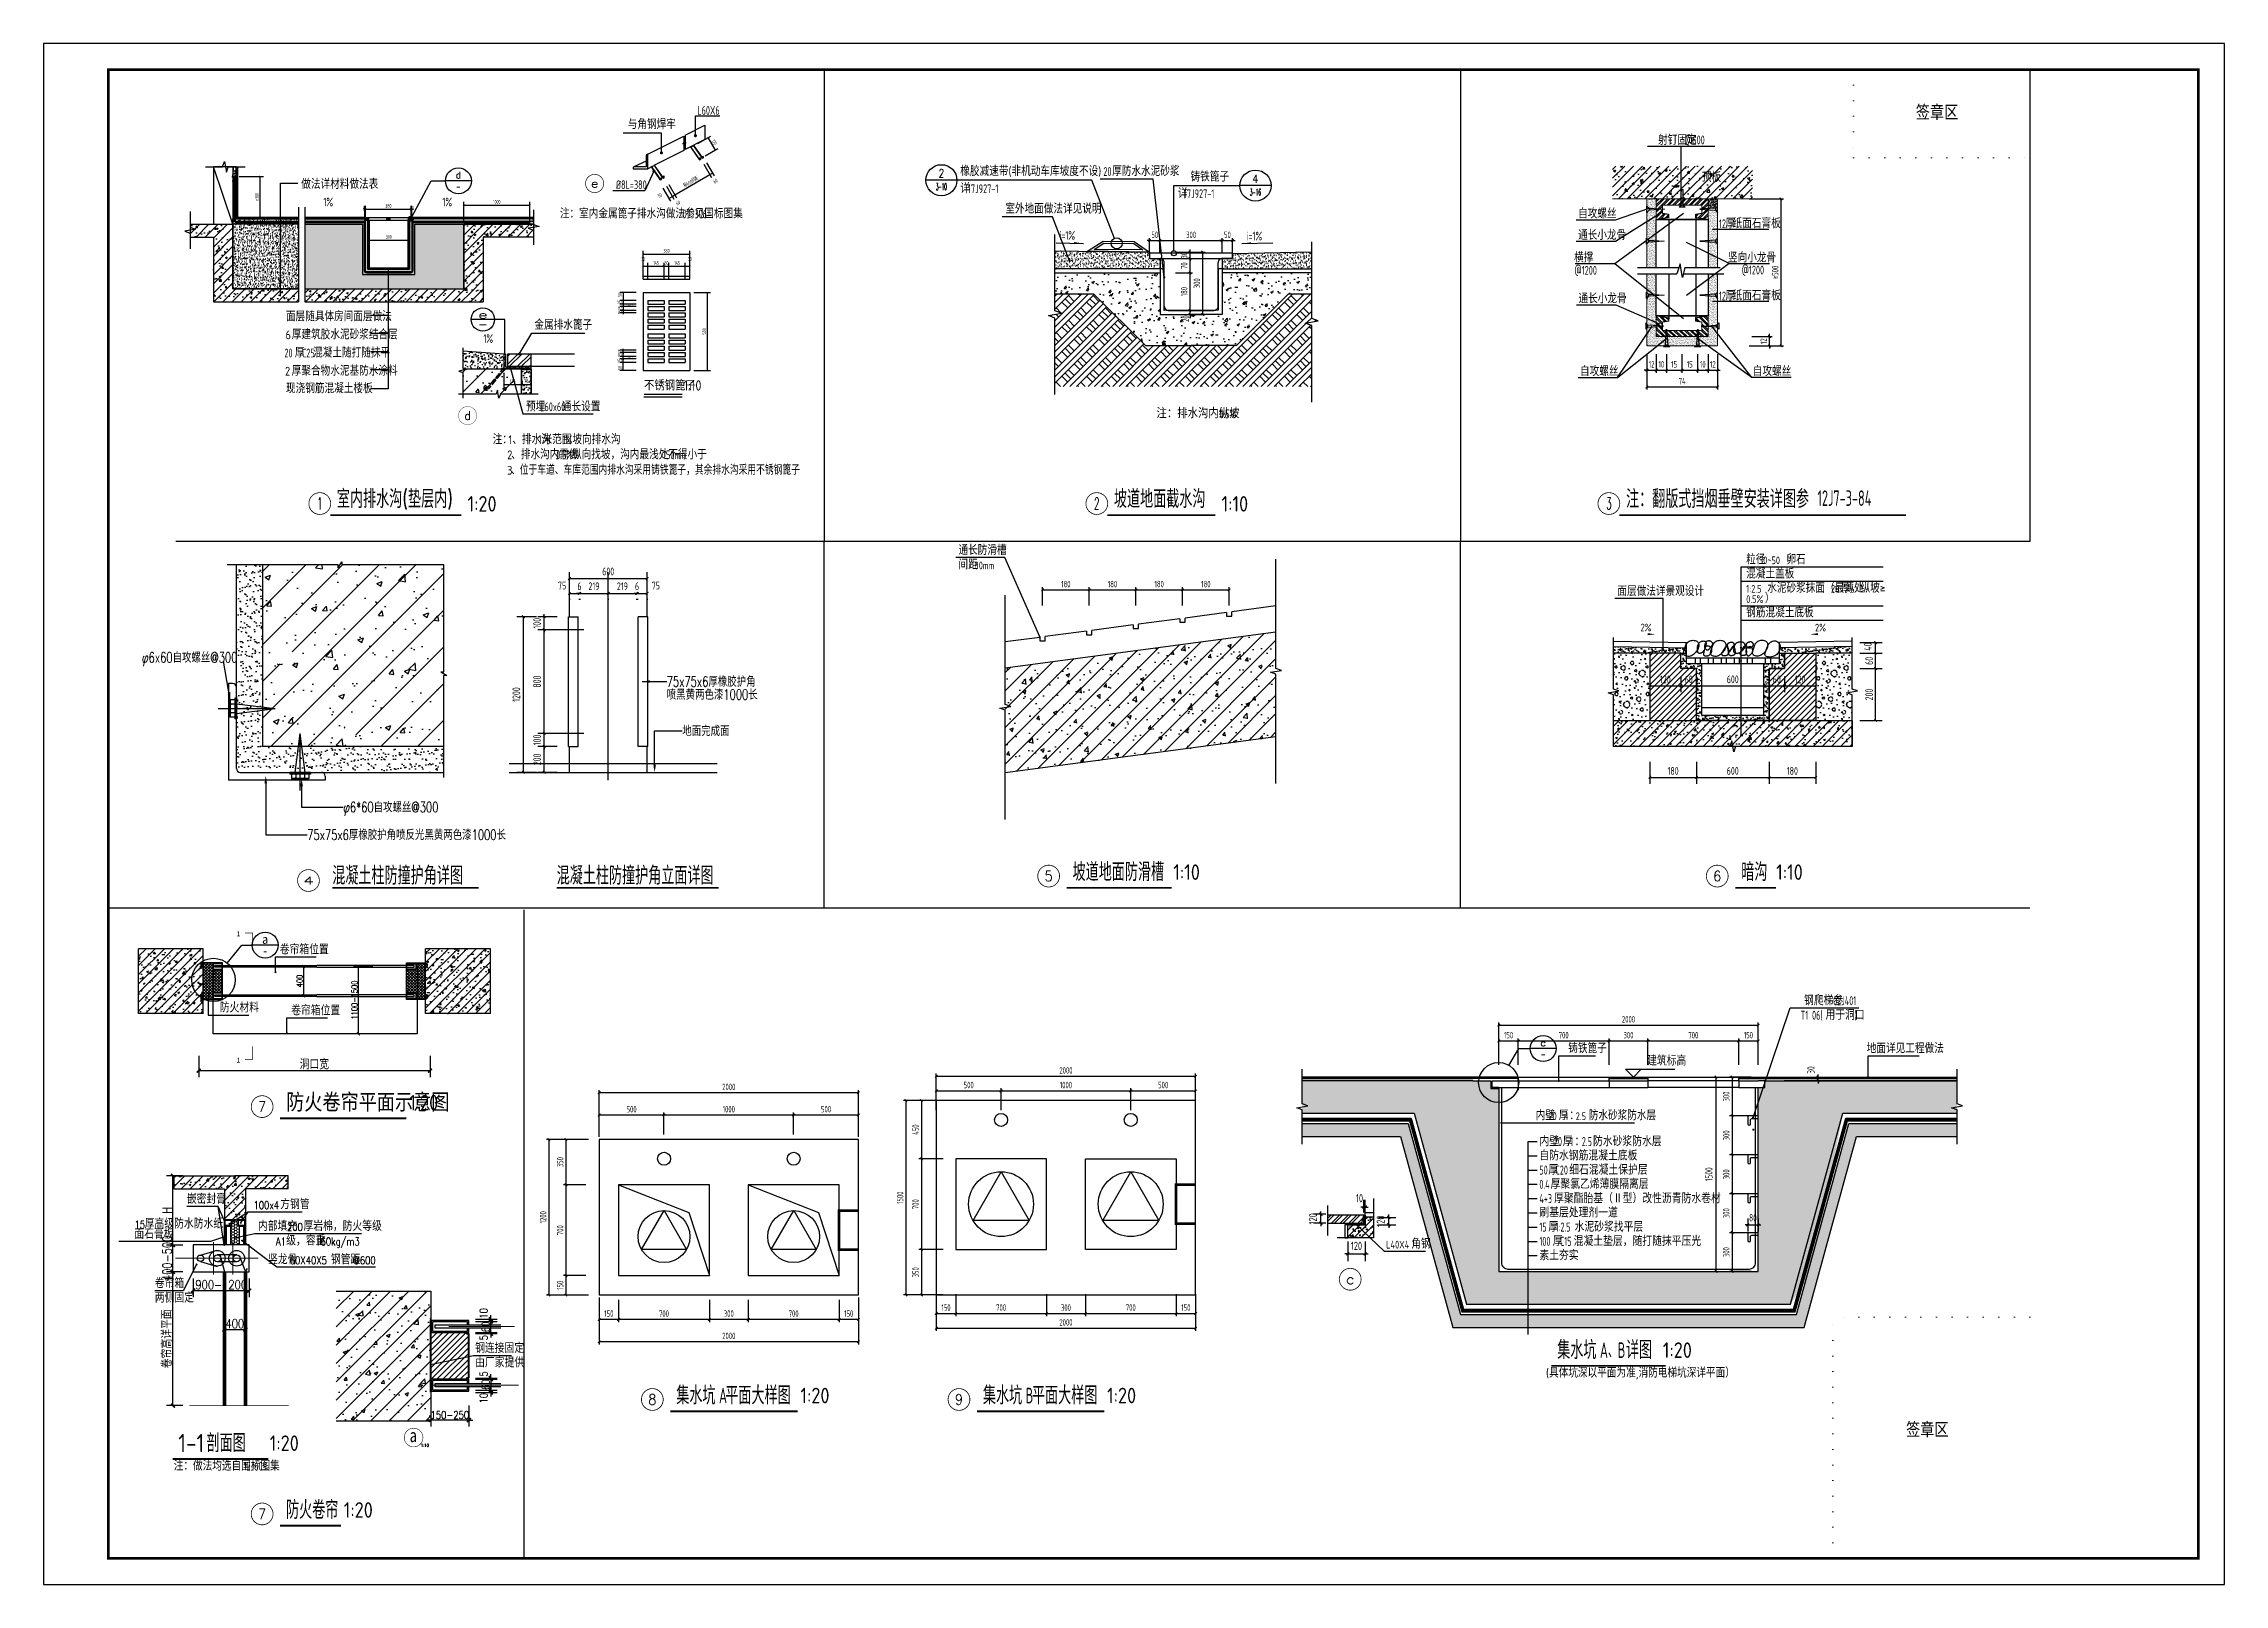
# Paper-space layout 'Layout1' of a CAD drawing. Extents: x -41982 to 68, y -29634 to 66.
import ezdxf
from ezdxf.enums import TextEntityAlignment as Align

# ---------------------------------------------------------------- set-up
doc = ezdxf.new("R2010")
doc.units = 0
doc.header["$LTSCALE"] = 1000
for name, pattern in [('__DASH', [0.35, 0.25, -0.1]), ('ACAD_ISO07W100', [3, 0, -3]), ('AX-T-D01~05$0$DASH', [0.35, 0.25, -0.1]), ('CENTER', [2, 1.25, -0.25, 0.25, -0.25]), ('DASH', [0.35, 0.25, -0.1]), ('DOTE', [2.42, 2, -0.2, 0.02, -0.2])]:
    doc.linetypes.add(name, pattern=pattern)
doc.layers.get('0').update_dxf_attribs({"color": 252})
doc.layers.get('Defpoints').update_dxf_attribs({"color": 252})
for name, color, linetype in [('15N-B1 0107_t3$0$0s-集水坑', 252, 'Continuous'), ('_0', 252, 'Continuous'), ('A-ANNO-DIMS', 252, 'Continuous'), ('A-ANNO-LEVL', 252, 'Continuous'), ('A-ANNO-NOTE', 252, 'Continuous'), ('A-ANNO-TTLB', 252, 'Continuous'), ('A-Hatch', 252, 'Continuous'), ('A-Line', 252, 'Continuous'), ('A-STAIR', 252, 'Continuous'), ('A-STR-CONC-B', 252, 'Continuous'), ('A-WALL', 252, 'Continuous'), ('A-WALL-CONC', 252, 'Continuous'), ('AX-T-D01~05$0$A-Detl-Thin', 252, 'Continuous'), ('AX-T-D01~05$0$DIM_IDEN', 252, 'Continuous'), ('AX-T-D01~05$0$DIM_LEAD', 252, 'Continuous'), ('AX-T-D01~05$0$PUB_DIM', 252, 'Continuous'), ('AX-T-D01~05$0$PUB_HATCH', 252, 'Continuous'), ('AX-T-D01~05$0$Wall', 252, 'Continuous'), ('AXIS', 252, 'Continuous'), ('DIM_ELEV', 252, 'Continuous'), ('DIM_IDEN', 252, 'Continuous'), ('DIM_LEAD', 252, 'Continuous'), ('DIM_SYMB', 252, 'Continuous'), ('DOTE', 252, 'DOTE'), ('Hatch_Detail', 252, 'Continuous'), ('jc', 252, 'Continuous'), ('PUB_DIM', 252, 'Continuous'), ('PUB_HATCH', 252, 'Continuous'), ('PUB_TEXT', 252, 'Continuous'), ('S_CL', 252, 'Continuous'), ('SURFACE', 252, 'Continuous'), ('TC', 252, 'Continuous'), ('text', 252, 'Continuous'), ('WALL', 252, 'Continuous'), ('栏杆', 252, 'Continuous')]:
    doc.layers.add(name, color=color, linetype=linetype)
doc.layers.add('A-ANNO-SYMB', color=252, linetype='Continuous', plot=False)
doc.layers.add('AX-T-D01~05$0$DOTE', color=252, linetype='Continuous', lineweight=9)
doc.layers.add('签章区', color=252, linetype='ACAD_ISO07W100', lineweight=0, plot=False)
doc.styles.add('-宋体', font='', dxfattribs={"width": 0.8})
doc.styles.add('19 图框A1$0$!4#10#$0$Standard', font='gbenor.shx', dxfattribs={"bigfont": 'gbcbig.shx'})
doc.styles.add('_TCH_DIM', font='TSSDENG.shx', dxfattribs={"width": 0.8, "bigfont": 'hztxt.shx'})
doc.styles.add('_TCH_DIM_T3', font='TSSDENG.shx', dxfattribs={"width": 0.64, "bigfont": 'hztxt.shx'})
doc.styles.add('_TCH_LABEL', font='COMPLEX', dxfattribs={"bigfont": 'GBCBIG'})
doc.styles.add('AX-T-D01~05$0$_TCH_DIM', font='txt.shx', dxfattribs={"width": 0.8, "bigfont": 'hztxt.shx'})
doc.styles.add('AX-T-D01~05$0$_TCH_DIM_T3', font='txt.shx', dxfattribs={"width": 0.8, "bigfont": 'hztxt.shx'})
doc.styles.add('AX-T-D01~05$0$_TCH_LABEL', font='ROMAND', dxfattribs={"width": 0.7, "height": 5, "bigfont": 'JZFZ_CNB'})
doc.styles.add('FS2', font='tjromans.shx', dxfattribs={"width": 0.8, "bigfont": 'tjhztxt.shx'})
doc.styles.add('Standard_T3', font='TSSDENG.shx', dxfattribs={"width": 0.64, "bigfont": 'hztxt.shx'})
doc.styles.add('仿宋', font='simfang.ttf')
doc.styles.add('邻里中心-雨水$0$STANDARD', font='GBENOR', dxfattribs={"bigfont": 'GBCBIG'})
doc.styles.add('黑体', font='simhei.ttf')
doc.styles.get('-宋体').set_extended_font_data('SimSun')
doc.dimstyles.new('_TCH_ARCH&&10', dxfattribs={"dimtxt": 29.75, "dimasz": 10, "dimexe": 25, "dimexo": 30, "dimgap": 10, "dimtad": 1, "dimdec": 0, "dimtxsty": '_TCH_DIM_T3', "dimblk": 'ARCHTICK', "dimcen": 2.5, "dimclrt": 7, "dimazin": 2, "dimtfac": 1, "dimtdec": 0, "dimtix": 1, "dimtmove": 2, "dimatfit": 3, "dimfxl": 1, "dimarcsym": 0})
doc.dimstyles.new('_TCH_ARCH&&20', dxfattribs={"dimtxt": 56, "dimasz": 20, "dimexe": 50, "dimexo": 60, "dimgap": 27, "dimtad": 1, "dimdec": 0, "dimtxsty": '_TCH_DIM_T3', "dimblk": 'ARCHTICK', "dimcen": 2.5, "dimclrt": 7, "dimazin": 2, "dimtfac": 1, "dimtdec": 0, "dimtix": 1, "dimtmove": 2, "dimatfit": 3, "dimfxl": 1, "dimarcsym": 0})
doc.dimstyles.new('_TCH_ARCH-20', dxfattribs={"dimscale": 20, "dimtxt": 2.5, "dimasz": 1, "dimexe": 1, "dimexo": 1, "dimgap": 1, "dimtad": 1, "dimdec": 0, "dimtxsty": 'Standard_T3', "dimblk": 'ARCHTICK', "dimcen": 2.5, "dimclrt": 7, "dimazin": 2, "dimtfac": 1, "dimtdec": 0, "dimtix": 1, "dimtmove": 2, "dimatfit": 3, "dimfxl": 1, "dimarcsym": 0})
doc.dimstyles.new('_TCH_ARCH-50', dxfattribs={"dimscale": 50, "dimtxt": 2.5, "dimasz": 1, "dimexe": 1, "dimexo": 1, "dimgap": 1, "dimtad": 1, "dimdec": 0, "dimtxsty": 'Standard_T3', "dimblk": 'ARCHTICK', "dimcen": 2.5, "dimclrt": 7, "dimazin": 2, "dimtfac": 1, "dimtdec": 0, "dimtix": 1, "dimtmove": 2, "dimatfit": 3, "dimfxl": 1, "dimarcsym": 0})
doc.dimstyles.new('AX-T-D01~05$0$_TCH_ARCH-10', dxfattribs={"dimscale": 10, "dimtxt": 2.975, "dimasz": 1.5, "dimexe": 2.5, "dimexo": 2.5, "dimgap": 0.5, "dimtad": 1, "dimdec": 0, "dimtxsty": 'AX-T-D01~05$0$_TCH_DIM_T3', "dimblk": 'AX-T-D01~05$0$_ArchTick', "dimcen": 2.5, "dimclrt": 7, "dimazin": 2, "dimtfac": 1, "dimtdec": 0, "dimtix": 1, "dimtmove": 2, "dimatfit": 3, "dimfxl": 1, "dimarcsym": 0})
doc.dimstyles.new('AX-T-D01~05$0$_TCH_ARCH-15', dxfattribs={"dimscale": 15, "dimtxt": 2.975, "dimasz": 1.5, "dimexe": 2.5, "dimexo": 2.5, "dimgap": 0.5, "dimtad": 1, "dimdec": 0, "dimtxsty": 'AX-T-D01~05$0$_TCH_DIM_T3', "dimblk": 'AX-T-D01~05$0$_ArchTick', "dimcen": 2.5, "dimclrt": 7, "dimazin": 2, "dimtfac": 1, "dimtdec": 0, "dimtix": 1, "dimtmove": 2, "dimatfit": 3, "dimfxl": 1, "dimarcsym": 0})
doc.dimstyles.new('AX-T-D01~05$0$_TCH_ARCH-20', dxfattribs={"dimscale": 20, "dimtxt": 3.5, "dimasz": 1.5, "dimexe": 2.5, "dimexo": 2.5, "dimgap": 0.5, "dimtad": 1, "dimdec": 0, "dimtxsty": 'AX-T-D01~05$0$_TCH_DIM_T3', "dimblk": 'AX-T-D01~05$0$_ArchTick', "dimcen": 2.5, "dimclrt": 7, "dimazin": 2, "dimtfac": 1, "dimtdec": 0, "dimtix": 1, "dimtmove": 2, "dimatfit": 3, "dimfxl": 1, "dimarcsym": 0})
pattern_1 = [(37.5, (-143540.9097, -216928.253), (-0.062993358, 1.926823769), [0, -1.52, 0, -1.7, 0, -1.625]), (7.5, (-143540.9097, -216928.253), (1.769776705, 2.822146065), [0, -0.82, 0, -1.37, 0, -0.525]), (327.5, (-143542.1397, -216928.253), (3.114141862, 0.005659054), [0, -0.5, 0, -1.8, 0, -2.35]), (317.5, (-143542.1397, -216928.253), (3.006126605, 0.877675565), [0, -0.25, 0, -1.18, 0, -1.35])]
pattern_2 = [(90, (-114350.097, -142818.584), (-10, 6e-16), [])]
pattern_3 = [(0, (-114350.0973, -142818.584), (0, 4.7625), [])]
pattern_4 = [(50, (-114350.097, -142818.584), (45.546167, -3.9847714), [4.7625, -52.3875]), (355, (-114350.097, -142818.584), (-8.810706, 47.764161), [3.81, -41.91]), (100.451, (-114346.3, -142818.916), (36.735625, 43.779172), [4.0475, -44.5225]), (46.1842, (-114350.1, -142805.884), (67.76976, -10.510582), [7.14375, -78.58125]), (96.6356, (-114344.45, -142806.76), (59.351059, 61.85639), [6.07125, -66.78375]), (351.184, (-114350.1, -142805.884), (59.351151, 61.85628), [5.715, -62.865]), (21, (-114343.747, -142809.06), (37.90372, -25.56638), [4.7625, -52.3875]), (326, (-114343.747, -142809.06), (15.450507, 46.046992), [3.81, -41.91]), (71.4514, (-114340.59, -142811.19), (53.354123, 20.480714), [4.0475, -44.5225]), (37.5, (-114350.097, -142818.584), (0.7721508, 21.1387597), [0, -41.402, 0, -42.545, 0, -42.06875]), (7.5, (-114350.097, -142818.584), (16.7049156, 25.0451437), [0, -24.257, 0, -40.4495, 0, -16.03375]), (327.5, (-114364.258, -142818.584), (33.8976488, -1.432186), [0, -15.875, 0, -49.53, 0, -65.7225]), (317.5, (-114370.608, -142818.584), (37.0322953, 6.3566228), [0, -20.6375, 0, -32.893, 0, -46.6725])]
pattern_5 = [(45, (-2043343.686, 4023.436), (-35.355339, 35.355339), []), (50, (-2043343.69, 4023.44), (143.4520365, -12.550427), [15, -165]), (355, (-2043343.69, 4023.44), (-27.750267, 150.438427), [12, -132]), (100.4514, (-2043331.73, 4022.39), (115.701876, 137.887908), [12.748038, -140.228422]), (46.1842, (-2043343.69, 4063.44), (213.44821, -33.103803), [22.5, -247.5]), (96.6356, (-2043325.9, 4060.68), (186.932541, 194.823574), [19.122058, -210.3426]), (351.1842, (-2043343.69, 4063.44), (186.93239, 194.82372), [18, -198]), (21, (-2043323.69, 4053.44), (119.3814104, -80.523778), [15, -165]), (326, (-2043323.69, 4053.44), (48.663066, 145.030009), [12, -132]), (71.4514, (-2043313.74, 4046.73), (168.044526, 64.506099), [12.748038, -140.228422]), (37.5, (-2043343.686, 4023.436), (2.431971, 66.5787708), [0, -130.4, 0, -134, 0, -132.5]), (7.5, (-2043343.69, 4023.436), (52.6139075, 78.8823424), [0, -76.4, 0, -127.4, 0, -50.5]), (327.5, (-2043388.286, 4023.436), (106.7644872, -4.5109743), [0, -50, 0, -156, 0, -207]), (317.5, (-2043408.29, 4023.44), (116.637234, 20.0209965), [0, -65, 0, -103.6, 0, -147])]
pattern_6 = [(45, (-250268.246, 87424.942), (-11.22532015, 11.22532015), [])]
pattern_7 = [(37.5, (-250959.047, 86270.859), (-0.6299336, 19.2682377), [0, -15.2, 0, -17, 0, -16.25]), (7.5, (-250959.047, 86270.86), (17.697767, 28.2214607), [0, -8.2, 0, -13.7, 0, -5.25]), (327.5, (-250971.347, 86270.859), (31.1414186, 0.0565905), [0, -5, 0, -18, 0, -23.5]), (317.5, (-250971.347, 86270.86), (30.061266, 8.7767556), [0, -2.5, 0, -11.8, 0, -13.5])]
pattern_8 = [(37.5, (4606737.084, -2346994.531), (-0.62993358, 19.2682377), [0, -15.2, 0, -17, 0, -16.25]), (7.5, (4606737.084, -2346994.531), (17.69776705, 28.22146065), [0, -8.2, 0, -13.7, 0, -5.25]), (327.5, (4606724.784, -2346994.531), (31.14141862, 0.05659054), [0, -5, 0, -18, 0, -23.5]), (317.5, (4606724.784, -2346994.531), (30.06126605, 8.77675565), [0, -2.5, 0, -11.8, 0, -13.5])]
pattern_9 = [(50, (4606737.08, -2346994.53), (107.5890274, -9.41282), [11.25, -123.75]), (355, (4606737.08, -2346994.53), (-20.8127, 112.82882), [9, -99]), (100.4514, (4606746.05, -2346995.32), (86.776407, 103.415931), [9.561028, -105.171317]), (46.1842, (4606737.08, -2346964.53), (160.086157, -24.827852), [16.875, -185.625]), (96.6356, (4606750.42, -2346966.6), (140.199406, 146.11768), [14.341543, -157.75695]), (351.1842, (4606737.08, -2346964.53), (140.199292, 146.11779), [13.5, -148.5]), (21, (4606752.08, -2346972.03), (89.536058, -60.3928336), [11.25, -123.75]), (326, (4606752.08, -2346972.03), (36.4973, 108.772507), [9, -99]), (71.4514, (4606759.55, -2346977.06), (126.033394, 48.379575), [9.561029, -105.171317]), (37.5, (4606737.084, -2346994.53), (1.8239783, 49.9340781), [0, -97.8, 0, -100.5, 0, -99.375]), (7.5, (4606737.084, -2346994.53), (39.4604306, 59.1617568), [0, -57.3, 0, -95.55, 0, -37.875]), (327.5, (4606703.634, -2346994.53), (80.0733654, -3.3832308), [0, -37.5, 0, -117, 0, -155.25]), (317.5, (4606688.634, -2346994.53), (87.4779254, 15.0157473), [0, -48.75, 0, -77.7, 0, -110.25])]
pattern_10 = [(45, (0, 0), (-35.355339, 35.355339), []), (50, (0, 0), (143.45204, -12.55043), [15, -165]), (355, (0, 0), (-27.75027, 150.43843), [12, -132]), (100.4514, (11.95, -1.05), (115.70188, 137.88791), [12.74804, -140.22842]), (46.1842, (0, 40), (213.44821, -33.1038), [22.5, -247.5]), (96.6356, (17.79, 37.24), (186.93254, 194.82357), [19.12206, -210.3426]), (351.1842, (0, 40), (186.9324, 194.82372), [18, -198]), (21, (20, 30), (119.38141, -80.52378), [15, -165]), (326, (20, 30), (48.66307, 145.03001), [12, -132]), (71.4514, (29.95, 23.29), (168.04453, 64.5061), [12.74804, -140.22842]), (37.5, (0, 0), (2.431971, 66.578771), [0, -130.4, 0, -134, 0, -132.5]), (7.5, (0, 0), (52.613907, 78.882342), [0, -76.4, 0, -127.4, 0, -50.5]), (-32.5, (-44.6, 0), (106.764487, -4.510974), [0, -50, 0, -156, 0, -207]), (-42.5, (-64.6, 0), (116.637234, 20.020996), [0, -65, 0, -103.6, 0, -147])]

# ---------------------------------------------------------------- blocks, each defined once
blk = doc.blocks.new('A$C6C104DEE')
at = {"layer": 'TC'}
blk.add_line((15, 4), (15, 2), dxfattribs=at)
blk.add_lwpolyline([(17, 6), (15, 4), (0, 3), (15, 2), (17, 0)], close=True, dxfattribs=at)
blk = doc.blocks.new('A$C7F8A0D7E')
at = {"layer": 'TC'}
for p, q in [((2, 2), (2, 17)), ((2, 17), (4, 17)), ((2, 2), (4, 2)), ((4, 2), (4, 17))]:
    blk.add_line(p, q, dxfattribs=at)
blk.add_lwpolyline([(4, 2), (6, 0), (0, 0), (2, 2)], dxfattribs=at)
blk = doc.blocks.new('A$C794C6BEF')
at = {"layer": 'TC'}
h = blk.add_hatch(dxfattribs=at)
h.set_pattern_fill('AN31C', color=256, scale=30, style=0)
h.set_pattern_definition([(45, (-143540.9097, -216928.253), (-4.24264069, 4.24264069), []), (50, (-143540.91, -216928.253), (21.5178055, -1.882564), [2.25, -24.75]), (355, (-143540.91, -216928.253), (-4.16254, 22.565764), [1.8, -19.8]), (100.4514, (-143539.117, -216928.41), (17.3552815, 20.6831863), [1.9122057, -21.0342634]), (46.1842, (-143540.91, -216922.253), (32.0172315, -4.9655704), [3.375, -37.125]), (96.6356, (-143538.242, -216922.667), (28.039881, 29.223536), [2.8683086, -31.55139]), (351.1842, (-143540.91, -216922.253), (28.0398584, 29.223558), [2.7, -29.7]), (21, (-143537.91, -216923.753), (17.9072116, -12.0785667), [2.25, -24.75]), (326, (-143537.91, -216923.753), (7.29946, 21.7545014), [1.8, -19.8]), (71.4514, (-143536.417, -216924.76), (25.2066789, 9.6759149), [1.9122057, -21.0342634]), (37.5, (-143540.91, -216928.253), (0.36479566, 9.98681561), [0, -19.56, 0, -20.1, 0, -19.875]), (7.5, (-143540.91, -216928.253), (7.89208612, 11.83235136), [0, -11.46, 0, -19.11, 0, -7.575]), (327.5, (-143547.6, -216928.253), (16.01467309, -0.67664615), [0, -7.5, 0, -23.4, 0, -31.05]), (317.5, (-143550.6, -216928.253), (17.4955851, 3.0031495), [0, -9.75, 0, -15.54, 0, -22.05])])
h.paths.add_polyline_path([(171.5, 228.1), (171.5, 259.7), (36.6, 259.7), (36.6, 228.1), (103.2, 228.1), (103.8, 237.1), (104.4, 228.1)])
h = blk.add_hatch(dxfattribs=at)
h.set_pattern_fill('AR-SAND', color=256, style=0)
h.set_pattern_definition(pattern_1)
h.paths.add_polyline_path([(78.8, 218.5), (78.8, 228.1), (69.8, 228.1), (69.8, 221), (71.8, 219)])
h = blk.add_hatch(dxfattribs=at)
h.set_pattern_fill('AR-SAND', color=256, style=0)
h.set_pattern_definition(pattern_1)
h.paths.add_polyline_path([(78.8, 217.4), (71.8, 217), (69.8, 215), (69.8, 162), (78.8, 162)])
h = blk.add_hatch(dxfattribs=at)
h.set_pattern_fill('ANSI32', color=256, scale=10, style=0)
h.set_pattern_definition([(45, (-143540.9097, -216928.253), (-2.65165043, 2.65165043), []), (45, (-143539.142, -216928.253), (-2.65165043, 2.65165043), [])])
h.paths.add_polyline_path([(122.8, 222.1), (122.8, 214.1), (116.8, 213.1), (116.8, 210.1), (128.8, 208.1), (128.8, 228.1), (78.8, 228.1), (78.8, 208.1), (90.8, 210.1), (90.8, 213.1), (84.8, 214.1), (84.8, 222.1)])
h = blk.add_hatch(dxfattribs=at)
h.set_pattern_fill('AR-SAND', color=256, style=0)
h.set_pattern_definition(pattern_1)
h.paths.add_polyline_path([(135.8, 219), (137.8, 221), (137.8, 228.1), (128.8, 228.1), (128.8, 218.5)])
h = blk.add_hatch(dxfattribs=at)
h.set_pattern_fill('AR-SAND', color=256, style=0)
h.set_pattern_definition(pattern_1)
h.paths.add_polyline_path([(128.8, 208.1), (128.8, 162), (137.8, 162), (137.8, 215), (135.8, 217), (128.8, 217.4)])
h = blk.add_hatch(dxfattribs=at)
h.set_pattern_fill('AR-SAND', color=256, style=0)
h.set_pattern_definition(pattern_1)
h.paths.add_polyline_path([(69.8, 108.4), (71.8, 106.4), (78.8, 106), (78.8, 155.9), (69.8, 155.9)])
h = blk.add_hatch(dxfattribs=at)
h.set_pattern_fill('AR-SAND', color=256, style=0)
h.set_pattern_definition(pattern_1)
h.paths.add_polyline_path([(137.8, 155.9), (128.8, 155.9), (128.8, 106), (135.8, 106.4), (137.8, 108.4)])
h = blk.add_hatch(dxfattribs=at)
h.set_pattern_fill('ANSI32', color=256, scale=10, style=0)
h.set_pattern_definition([(315, (-143540.9097, 217251.639), (-2.65165043, -2.65165043), []), (315, (-143539.142, 217251.639), (-2.65165043, -2.65165043), [])])
h.paths.add_polyline_path([(84.8, 101.3), (84.8, 109.3), (90.8, 110.3), (90.8, 113.3), (78.8, 115.3), (78.8, 95.3), (128.8, 95.3), (128.8, 115.3), (116.8, 113.3), (116.8, 110.3), (122.8, 109.3), (122.8, 101.3)])
h = blk.add_hatch(dxfattribs=at)
h.set_pattern_fill('AR-SAND', color=256, style=0)
h.set_pattern_definition(pattern_1)
h.paths.add_polyline_path([(137.8, 102.4), (135.8, 104.4), (128.8, 104.9), (128.8, 95.3), (78.8, 95.3), (78.8, 104.9), (71.8, 104.4), (69.8, 102.4), (69.8, 86.3), (137.8, 86.3)])
at = {"layer": 'PUB_DIM'}
for p, q in [((70.5, 278.9), (135.4, 278.9)), ((102.8, 237.1), (102.8, 278.9)), ((38.7, 165.8), (105.1, 214.1)), ((39.4, 207.9), (71.8, 219)), ((39.4, 187.2), (82, 213.9)), ((1.6, 207.9), (39.4, 207.9)), ((187.3, 198.6), (133, 198.6)), ((1.6, 187.2), (39.4, 187.2)), ((149.1, 165.8), (108.1, 186.1)), ((0.5, 165.8), (38.7, 165.8)), ((38.7, 165.8), (105.1, 112.8)), ((149.1, 165.8), (108.1, 135)), ((149.1, 165.8), (187.9, 165.8)), ((187.3, 129), (133, 129)), ((2, 126), (39.8, 126)), ((39.8, 126), (82, 107.6)), ((41.3, 55.9), (74.8, 105.3)), ((170.8, 55.9), (132.4, 105.3)), ((41.3, 55.9), (88.8, 93.4)), ((170.8, 55.9), (118.4, 93.4)), ((3.5, 55.9), (41.3, 55.9)), ((208.7, 55.9), (170.8, 55.9))]:
    blk.add_line(p, q, dxfattribs=at)
at = {"layer": 'TC'}
for p, q in [((90.8, 208.1), (90.8, 162)), ((116.8, 210.1), (116.8, 162)), ((60.7, 162), (100.2, 162)), ((60.7, 155.9), (98.6, 155.9)), ((90.8, 155.9), (90.8, 112.4)), ((101.7, 165.5), (98.6, 155.9)), ((104.2, 152.4), (101.7, 165.5)), ((106.4, 162), (104.2, 152.4)), ((104.7, 155.9), (144, 155.9)), ((106.4, 162), (140.3, 162)), ((116.8, 155.9), (116.8, 112.4))]:
    blk.add_line(p, q, dxfattribs=at)
for points in [[(78.8, 162), (78.8, 208.1), (128.8, 208.1), (128.8, 162)], [(122.8, 209.1), (122.8, 208.1), (84.8, 208.1), (84.8, 209.1)], [(128.8, 155.9), (128.8, 115.3), (78.8, 115.3), (78.8, 155.9)], [(84.8, 114.3), (84.8, 115.3), (122.8, 115.3), (122.8, 114.3)]]:
    blk.add_lwpolyline(points, dxfattribs=at)
at = {"layer": 'WALL', "const_width": 1}
for points in [[(36.6, 228.1), (171.5, 228.1)], [(69.8, 228.1), (69.8, 162)], [(78.8, 228.1), (78.8, 162)], [(128.8, 228.1), (128.8, 162)], [(137.8, 228.1), (137.8, 162)], [(69.8, 155.9), (69.8, 86.3)], [(78.8, 155.9), (78.8, 95.3)], [(128.8, 155.9), (128.8, 95.3)], [(137.8, 155.9), (137.8, 86.3)], [(69.8, 86.3), (137.8, 86.3)], [(78.8, 95.3), (128.8, 95.3)]]:
    blk.add_lwpolyline(points, dxfattribs=at)
for points in [[(84.8, 222.1), (84.8, 214.1), (90.8, 213.1), (90.8, 210.1), (78.8, 208.1), (78.8, 228.1), (128.8, 228.1), (128.8, 208.1), (116.8, 210.1), (116.8, 213.1), (122.8, 214.1), (122.8, 222.1)], [(84.8, 101.3), (84.8, 109.3), (90.8, 110.3), (90.8, 113.3), (78.8, 115.3), (78.8, 95.3), (128.8, 95.3), (128.8, 115.3), (116.8, 113.3), (116.8, 110.3), (122.8, 109.3), (122.8, 101.3)]]:
    blk.add_lwpolyline(points, close=True, dxfattribs=at)
at = {"layer": 'PUB_DIM'}
blk.add_blockref('A$C7F8A0D7E', (100.8, 220.1), dxfattribs=at)
at = {"layer": 'PUB_DIM', "rotation": 180}
blk.add_blockref('A$C6C104DEE', (85.7, 108.4), dxfattribs=at)
at = {"layer": 'PUB_DIM', "xscale": -1}
for p, rotation in [((122, 108.4), 180), ((91.8, 102.3), 90), ((121.8, 102.3), 90)]:
    blk.add_blockref('A$C6C104DEE', p, dxfattribs=dict(at, rotation=rotation))
at = {"layer": 'TC', "xscale": -1}
for p in [(86.8, 215), (86.4, 184.3), (86.4, 132.1)]:
    blk.add_blockref('A$C6C104DEE', p, dxfattribs=at)
at = {"layer": 'TC'}
for p in [(120.8, 215), (120.8, 184.3), (120.8, 132.1)]:
    blk.add_blockref('A$C6C104DEE', p, dxfattribs=at)
at = {"layer": 'PUB_TEXT', "style": '_TCH_DIM'}
for s, p in [('射钉固定', (80.6, 280.2)), ('顶板', (122.8, 244.3)), ('自攻螺丝', (3.4, 209.3)), ('通长小龙骨', (3.4, 188.6)), ('厚', (145.5, 199.7)), ('纸面石膏板', (152.4, 199.9)), ('横撑', (-0.4, 166.9)), ('竖向小龙骨', (147.9, 166.9)), ('通长小龙骨', (3.8, 127.4)), ('厚', (145.5, 130.1)), ('纸面石膏板', (152.4, 130.3)), ('自攻螺丝', (5.3, 57.3)), ('自攻螺丝', (171.9, 57.3))]:
    blk.add_text(s, height=8.44, dxfattribs=at).set_placement(p)
at = {"layer": 'PUB_TEXT', "style": '19 图框A1$0$!4#10#$0$Standard', "width": 0.7}
for s, p in [('@600', (106.7, 280.6)), ('12', (139.2, 199.8)), ('@1200', (0.1, 154.9)), ('@1200', (161.3, 155.2)), ('12', (139.2, 130.2))]:
    blk.add_text(s, height=8.44, dxfattribs=at).set_placement(p)
blk = doc.blocks.new('ttyet6ye456tghdfghgdtry')
at = {"layer": 'PUB_HATCH'}
for p, q in [((230061, -60046), (230048, -60053)), ((230064, -60047), (230127, -60138)), ((230065, -60046), (230129, -60137)), ((230044, -60063), (230106, -60151)), ((230046, -60062), (230108, -60150)), ((230116, -60144), (230113, -60140)), ((230117, -60143), (230114, -60138)), ((230137, -60131), (230134, -60126)), ((230139, -60130), (230136, -60125))]:
    blk.add_line(p, q, dxfattribs=at)
for points in [[(230114, -60138), (230113, -60140)], [(230136, -60125), (230134, -60126)]]:
    blk.add_lwpolyline(points, dxfattribs=at)
for centre, radius, start, end in [((230062, -60048), 4, 35.1063, 117.1173), ((230062, -60048), 2, 35.1063, 117.1173), ((230051, -60058), 8, 117.1173, 215.1063), ((230051, -60058), 6, 117.1173, 215.1063), ((230112, -60147), 7, 215.1063, 299.7229), ((230112, -60147), 5, 215.1063, 299.7229), ((230112, -60147), 5, 299.7229, 35.1063), ((230112, -60147), 7, 299.7229, 35.1063), ((230133, -60134), 7, 215.1063, 299.7229), ((230133, -60134), 5, 215.1063, 299.7229), ((230133, -60134), 5, 299.7229, 35.1063), ((230133, -60134), 7, 299.7229, 35.1063)]:
    blk.add_arc(centre, radius, start, end, dxfattribs=at)
blk = doc.blocks.new('A$C4BFE7AB7')
at = {"layer": 'PUB_HATCH'}
for points in [[(114, 197), (391, 337), (391, 283)], [(403, 344), (553, 421), (553, 310), (403, 232)], [(403, 344), (403, 289)], [(391, 276), (391, 226), (161, 109)], [(405, 290), (386, 281)], [(386, 274), (386, 281)], [(387, 281), (386, 281)], [(387, 274), (386, 274)], [(406, 290), (387, 281)], [(406, 284), (387, 274)], [(387, 274), (387, 281)], [(403, 282), (403, 232)], [(406, 290), (405, 290)], [(406, 284), (406, 290)], [(100, 144), (6, 99)], [(148, 102), (114, 85)]]:
    blk.add_lwpolyline(points, dxfattribs=at)
blk.add_lwpolyline([(114, 197), (104, 191, 0.258636), (100, 184), (100, 99), (8, 99, 0.414214), (0, 91), (0, 85), (114, 85), (114, 197)], format="xyb", dxfattribs=at)
for p in [(-229597, 60308), (-229899, 60154)]:
    blk.add_blockref('ttyet6ye456tghdfghgdtry', p, dxfattribs=at)
blk = doc.blocks.new('A$C467A742E')
at = {"layer": 'PUB_HATCH'}
for p, q in [((0, 4.8), (-15.2, -14)), ((5.1, 1.5), (-10.6, -17.8)), ((-79.7, -71.4), (-83.7, -76.4)), ((-75, -75.2), (-79.7, -71.4)), ((-75, -75.2), (-79.1, -80.2)), ((-60.8, -70.3), (-72.9, -85.2)), ((-56.1, -74.1), (-67.8, -88.5)), ((-39.5, -44), (-56.7, -65.2)), ((-34.8, -47.8), (-52, -69)), ((-19.4, -19.1), (-35.4, -38.9)), ((-14.7, -22.9), (-30.7, -42.7))]:
    blk.add_line(p, q, dxfattribs=at)
for radius in [9.99, 3.98]:
    blk.add_arc((-76, -82.7), radius, 141.01112, 321.01112, dxfattribs=at)
blk = doc.blocks.new('_ArchTick')
at = {"color": 0, "linetype": 'ByBlock', "const_width": 0.4}
blk.add_lwpolyline([(-0.5, -0.5), (0.5, 0.5)], dxfattribs=at)
blk = doc.blocks.new('*D85')
at = {"layer": 'Defpoints', "color": 0}
for p in [(2598, 1003), (2671, 1003), (2671, 885)]:
    blk.add_point(p, dxfattribs=at)
at = {"layer": 'PUB_DIM', "color": 0, "lineweight": -2}
for p, q in [((2598, 973), (2598, 860)), ((2598, 885), (2671, 885)), ((2671, 973), (2671, 860))]:
    blk.add_line(p, q, dxfattribs=at)
at = {"layer": 'PUB_DIM', "color": 0, "lineweight": -2, "xscale": 10, "yscale": 10, "zscale": 10, "rotation": 180}
blk.add_blockref('_ArchTick', (2598, 885), dxfattribs=at)
at = {"layer": 'PUB_DIM', "color": 0, "lineweight": -2, "xscale": 10, "yscale": 10, "zscale": 10}
blk.add_blockref('_ArchTick', (2671, 885), dxfattribs=at)
at = {"layer": 'PUB_DIM', "color": 7, "insert": (2634, 910), "char_height": 29.8, "attachment_point": 5, "style": '_TCH_DIM_T3'}
blk.add_mtext('\\A1;73', dxfattribs=at)
blk = doc.blocks.new('*D86')
at = {"layer": 'Defpoints', "color": 0}
for p in [(2461, 1003), (2598, 1003), (2598, 885)]:
    blk.add_point(p, dxfattribs=at)
at = {"layer": 'PUB_DIM', "color": 0, "lineweight": -2}
for p, q in [((2461, 973), (2461, 860)), ((2461, 885), (2598, 885)), ((2598, 973), (2598, 860))]:
    blk.add_line(p, q, dxfattribs=at)
at = {"layer": 'PUB_DIM', "color": 0, "lineweight": -2, "xscale": 10, "yscale": 10, "zscale": 10, "rotation": 180}
blk.add_blockref('_ArchTick', (2461, 885), dxfattribs=at)
at = {"layer": 'PUB_DIM', "color": 0, "lineweight": -2, "xscale": 10, "yscale": 10, "zscale": 10}
blk.add_blockref('_ArchTick', (2598, 885), dxfattribs=at)
at = {"layer": 'PUB_DIM', "color": 7, "insert": (2530, 910), "char_height": 29.8, "attachment_point": 5, "style": '_TCH_DIM_T3'}
blk.add_mtext('\\A1;136', dxfattribs=at)
blk = doc.blocks.new('A$C7C9D3C03')
at = {"layer": 'SURFACE'}
for p, q in [((0, 727), (360, 727)), ((0, 703), (0, 727)), ((0, 703), (360, 703)), ((36, 703), (36, 727)), ((162, 703), (162, 727)), ((198, 703), (198, 727)), ((324, 703), (324, 727)), ((360, 703), (360, 727)), ((0, 600), (0, 0)), ((0, 600), (360, 600)), ((36, 540), (36, 510)), ((36, 540), (162, 540)), ((36, 510), (162, 510)), ((162, 540), (162, 510)), ((198, 540), (198, 510)), ((198, 540), (324, 540)), ((198, 510), (324, 510)), ((324, 540), (324, 510)), ((360, 600), (360, 0)), ((36, 492), (36, 462)), ((36, 492), (162, 492)), ((36, 462), (162, 462)), ((36, 444), (36, 414)), ((36, 444), (162, 444)), ((36, 414), (162, 414)), ((36, 396), (36, 366)), ((36, 396), (162, 396)), ((36, 366), (162, 366)), ((36, 348), (36, 318)), ((36, 348), (162, 348)), ((162, 492), (162, 462)), ((162, 444), (162, 414)), ((162, 396), (162, 366)), ((162, 348), (162, 318)), ((198, 492), (198, 462)), ((198, 492), (324, 492)), ((198, 462), (324, 462)), ((198, 444), (198, 414)), ((198, 444), (324, 444)), ((198, 414), (324, 414)), ((198, 396), (198, 366)), ((198, 396), (324, 396)), ((198, 366), (324, 366)), ((198, 348), (198, 318)), ((198, 348), (324, 348)), ((324, 492), (324, 462)), ((324, 444), (324, 414)), ((324, 396), (324, 366)), ((324, 348), (324, 318)), ((36, 318), (162, 318)), ((36, 282), (36, 252)), ((36, 282), (162, 282)), ((36, 252), (162, 252)), ((36, 234), (36, 204)), ((36, 234), (162, 234)), ((36, 204), (162, 204)), ((36, 186), (36, 156)), ((36, 186), (162, 186)), ((162, 282), (162, 252)), ((162, 234), (162, 204)), ((162, 186), (162, 156)), ((198, 318), (324, 318)), ((198, 282), (198, 252)), ((198, 282), (324, 282)), ((198, 252), (324, 252)), ((198, 234), (198, 204)), ((198, 234), (324, 234)), ((198, 204), (324, 204)), ((198, 186), (198, 156)), ((198, 186), (324, 186)), ((324, 282), (324, 252)), ((324, 234), (324, 204)), ((324, 186), (324, 156)), ((36, 156), (162, 156)), ((36, 138), (36, 108)), ((36, 138), (162, 138)), ((36, 108), (162, 108)), ((36, 90), (36, 60)), ((36, 90), (162, 90)), ((36, 60), (162, 60)), ((162, 138), (162, 108)), ((162, 90), (162, 60)), ((198, 156), (324, 156)), ((198, 138), (198, 108)), ((198, 138), (324, 138)), ((198, 108), (324, 108)), ((198, 90), (198, 60)), ((198, 90), (324, 90)), ((198, 60), (324, 60)), ((324, 138), (324, 108)), ((324, 90), (324, 60)), ((0, 0), (360, 0))]:
    blk.add_line(p, q, dxfattribs=at)
blk = doc.blocks.new('*D87')
at = {"layer": 'Defpoints', "color": 0}
for p in [(3382, 1149), (3511, 1149), (3511, 1131)]:
    blk.add_point(p, dxfattribs=at)
at = {"layer": 'PUB_DIM', "color": 0, "lineweight": -2}
for p, q in [((3481, 1149), (3357, 1149)), ((3481, 1131), (3357, 1131)), ((3382, 1149), (3382, 1159)), ((3382, 1131), (3382, 1149)), ((3382, 1131), (3382, 1121))]:
    blk.add_line(p, q, dxfattribs=at)
at = {"layer": 'PUB_DIM', "color": 0, "lineweight": -2, "xscale": 10, "yscale": 10, "zscale": 10}
for p, rotation in [((3382, 1149), 270), ((3382, 1131), 90)]:
    blk.add_blockref('_ArchTick', p, dxfattribs=dict(at, rotation=rotation))
at = {"layer": 'PUB_DIM', "color": 7, "insert": (3356, 1144), "char_height": 29.8, "attachment_point": 5, "rotation": 90, "style": '_TCH_DIM_T3'}
blk.add_mtext('\\A1;15', dxfattribs=at)
blk = doc.blocks.new('*D88')
at = {"layer": 'Defpoints', "color": 0}
for p in [(3382, 1131), (3511, 1131), (3511, 1101)]:
    blk.add_point(p, dxfattribs=at)
at = {"layer": 'PUB_DIM', "color": 0, "lineweight": -2}
for p, q in [((3481, 1131), (3357, 1131)), ((3481, 1101), (3357, 1101)), ((3382, 1101), (3382, 1131))]:
    blk.add_line(p, q, dxfattribs=at)
at = {"layer": 'PUB_DIM', "color": 0, "lineweight": -2, "xscale": 10, "yscale": 10, "zscale": 10}
for p, rotation in [((3382, 1131), 90), ((3382, 1101), 270)]:
    blk.add_blockref('_ArchTick', p, dxfattribs=dict(at, rotation=rotation))
at = {"layer": 'PUB_DIM', "color": 7, "insert": (3356, 1113), "char_height": 29.8, "attachment_point": 5, "rotation": 90, "style": '_TCH_DIM_T3'}
blk.add_mtext('\\A1;25', dxfattribs=at)
blk = doc.blocks.new('*D89')
at = {"layer": 'Defpoints', "color": 0}
for p in [(3382, 1101), (3511, 1101), (3511, 1083)]:
    blk.add_point(p, dxfattribs=at)
at = {"layer": 'PUB_DIM', "color": 0, "lineweight": -2}
for p, q in [((3481, 1101), (3357, 1101)), ((3481, 1083), (3357, 1083)), ((3382, 1101), (3382, 1111)), ((3382, 1083), (3382, 1101)), ((3382, 1083), (3382, 1073))]:
    blk.add_line(p, q, dxfattribs=at)
at = {"layer": 'PUB_DIM', "color": 0, "lineweight": -2, "xscale": 10, "yscale": 10, "zscale": 10}
for p, rotation in [((3382, 1101), 270), ((3382, 1083), 90)]:
    blk.add_blockref('_ArchTick', p, dxfattribs=dict(at, rotation=rotation))
at = {"layer": 'PUB_DIM', "color": 7, "insert": (3437, 1092), "char_height": 29.8, "attachment_point": 5, "rotation": 90, "style": '_TCH_DIM_T3'}
blk.add_mtext('\\A1;15', dxfattribs=at)
blk = doc.blocks.new('*D90')
at = {"layer": 'Defpoints', "color": 0}
for p in [(3382, 1083), (3511, 1083), (3511, 1053)]:
    blk.add_point(p, dxfattribs=at)
at = {"layer": 'PUB_DIM', "color": 0, "lineweight": -2}
for p, q in [((3481, 1083), (3357, 1083)), ((3481, 1053), (3357, 1053)), ((3382, 1053), (3382, 1083))]:
    blk.add_line(p, q, dxfattribs=at)
at = {"layer": 'PUB_DIM', "color": 0, "lineweight": -2, "xscale": 10, "yscale": 10, "zscale": 10}
for p, rotation in [((3382, 1083), 90), ((3382, 1053), 270)]:
    blk.add_blockref('_ArchTick', p, dxfattribs=dict(at, rotation=rotation))
at = {"layer": 'PUB_DIM', "color": 7, "insert": (3355, 1067), "char_height": 29.8, "attachment_point": 5, "rotation": 90, "style": '_TCH_DIM_T3'}
blk.add_mtext('\\A1;25', dxfattribs=at)
blk = doc.blocks.new('*D91')
at = {"layer": 'Defpoints', "color": 0}
for p in [(3382, 1053), (3511, 1053), (3511, 993)]:
    blk.add_point(p, dxfattribs=at)
at = {"layer": 'PUB_DIM', "color": 0, "lineweight": -2}
for p, q in [((3481, 1053), (3357, 1053)), ((3382, 993), (3382, 1053)), ((3481, 993), (3357, 993))]:
    blk.add_line(p, q, dxfattribs=at)
at = {"layer": 'PUB_DIM', "color": 0, "lineweight": -2, "xscale": 10, "yscale": 10, "zscale": 10}
for p, rotation in [((3382, 1053), 90), ((3382, 993), 270)]:
    blk.add_blockref('_ArchTick', p, dxfattribs=dict(at, rotation=rotation))
at = {"layer": 'PUB_DIM', "color": 7, "insert": (3356, 1011), "char_height": 29.8, "attachment_point": 5, "rotation": 90, "style": '_TCH_DIM_T3'}
blk.add_mtext('\\A1;50', dxfattribs=at)
blk = doc.blocks.new('*D92')
at = {"layer": 'Defpoints', "color": 0}
for p in [(3896, 1593), (4031, 1593), (3896, 993)]:
    blk.add_point(p, dxfattribs=at)
at = {"layer": 'PUB_DIM', "color": 0, "lineweight": -2}
for p, q in [((3926, 1593), (4056, 1593)), ((4031, 993), (4031, 1593)), ((3926, 993), (4056, 993))]:
    blk.add_line(p, q, dxfattribs=at)
at = {"layer": 'PUB_DIM', "color": 0, "lineweight": -2, "xscale": 10, "yscale": 10, "zscale": 10}
for p, rotation in [((4031, 1593), 90), ((4031, 993), 270)]:
    blk.add_blockref('_ArchTick', p, dxfattribs=dict(at, rotation=rotation))
at = {"layer": 'PUB_DIM', "color": 7, "insert": (4006, 1293), "char_height": 29.8, "attachment_point": 5, "rotation": 90, "style": '_TCH_DIM_T3'}
blk.add_mtext('\\A1;580', dxfattribs=at)
blk = doc.blocks.new('*D93')
at = {"layer": 'Defpoints', "color": 0}
for p in [(3896, 1890), (3536, 1715), (3896, 1715)]:
    blk.add_point(p, dxfattribs=at)
at = {"layer": 'PUB_DIM', "color": 0, "lineweight": -2}
for p, q in [((3536, 1745), (3536, 1915)), ((3536, 1890), (3896, 1890)), ((3896, 1745), (3896, 1915))]:
    blk.add_line(p, q, dxfattribs=at)
at = {"layer": 'PUB_DIM', "color": 0, "lineweight": -2, "xscale": 10, "yscale": 10, "zscale": 10, "rotation": 180}
blk.add_blockref('_ArchTick', (3536, 1890), dxfattribs=at)
at = {"layer": 'PUB_DIM', "color": 0, "lineweight": -2, "xscale": 10, "yscale": 10, "zscale": 10}
blk.add_blockref('_ArchTick', (3896, 1890), dxfattribs=at)
at = {"layer": 'PUB_DIM', "color": 7, "insert": (3716, 1915), "char_height": 29.8, "attachment_point": 5, "style": '_TCH_DIM_T3'}
blk.add_mtext('\\A1;380', dxfattribs=at)
blk = doc.blocks.new('*D94')
at = {"layer": 'Defpoints', "color": 0}
for p in [(3536, 1685), (3572, 1796), (3572, 1685)]:
    blk.add_point(p, dxfattribs=at)
at = {"layer": 'PUB_DIM', "color": 0, "lineweight": -2}
for p, q in [((3536, 1715), (3536, 1821)), ((3536, 1796), (3572, 1796)), ((3572, 1715), (3572, 1821))]:
    blk.add_line(p, q, dxfattribs=at)
at = {"layer": 'PUB_DIM', "color": 0, "lineweight": -2, "xscale": 10, "yscale": 10, "zscale": 10, "rotation": 180}
blk.add_blockref('_ArchTick', (3536, 1796), dxfattribs=at)
at = {"layer": 'PUB_DIM', "color": 0, "lineweight": -2, "xscale": 10, "yscale": 10, "zscale": 10}
blk.add_blockref('_ArchTick', (3572, 1796), dxfattribs=at)
at = {"layer": 'PUB_DIM', "color": 7, "insert": (3536, 1851), "char_height": 29.8, "attachment_point": 5, "style": '_TCH_DIM_T3'}
blk.add_mtext('\\A1;30', dxfattribs=at)
blk = doc.blocks.new('*D95')
at = {"layer": 'Defpoints', "color": 0}
for p in [(3572, 1685), (3698, 1796), (3698, 1685)]:
    blk.add_point(p, dxfattribs=at)
at = {"layer": 'PUB_DIM', "color": 0, "lineweight": -2}
for p, q in [((3572, 1715), (3572, 1821)), ((3572, 1796), (3698, 1796)), ((3698, 1715), (3698, 1821))]:
    blk.add_line(p, q, dxfattribs=at)
at = {"layer": 'PUB_DIM', "color": 0, "lineweight": -2, "xscale": 10, "yscale": 10, "zscale": 10, "rotation": 180}
blk.add_blockref('_ArchTick', (3572, 1796), dxfattribs=at)
at = {"layer": 'PUB_DIM', "color": 0, "lineweight": -2, "xscale": 10, "yscale": 10, "zscale": 10}
blk.add_blockref('_ArchTick', (3698, 1796), dxfattribs=at)
at = {"layer": 'PUB_DIM', "color": 7, "insert": (3635, 1821), "char_height": 29.8, "attachment_point": 5, "style": '_TCH_DIM_T3'}
blk.add_mtext('\\A1;145', dxfattribs=at)
blk = doc.blocks.new('*D96')
at = {"layer": 'Defpoints', "color": 0}
for p in [(3698, 1685), (3734, 1796), (3734, 1685)]:
    blk.add_point(p, dxfattribs=at)
at = {"layer": 'PUB_DIM', "color": 0, "lineweight": -2}
for p, q in [((3698, 1796), (3688, 1796)), ((3698, 1715), (3698, 1821)), ((3698, 1796), (3734, 1796)), ((3734, 1715), (3734, 1821)), ((3734, 1796), (3744, 1796))]:
    blk.add_line(p, q, dxfattribs=at)
at = {"layer": 'PUB_DIM', "color": 0, "lineweight": -2, "xscale": 10, "yscale": 10, "zscale": 10}
blk.add_blockref('_ArchTick', (3698, 1796), dxfattribs=at)
at = {"layer": 'PUB_DIM', "color": 0, "lineweight": -2, "xscale": 10, "yscale": 10, "zscale": 10, "rotation": 180}
blk.add_blockref('_ArchTick', (3734, 1796), dxfattribs=at)
at = {"layer": 'PUB_DIM', "color": 7, "insert": (3716, 1821), "char_height": 29.8, "attachment_point": 5, "style": '_TCH_DIM_T3'}
blk.add_mtext('\\A1;30', dxfattribs=at)
blk = doc.blocks.new('*D97')
at = {"layer": 'Defpoints', "color": 0}
for p in [(3734, 1685), (3860, 1796), (3860, 1685)]:
    blk.add_point(p, dxfattribs=at)
at = {"layer": 'PUB_DIM', "color": 0, "lineweight": -2}
for p, q in [((3734, 1715), (3734, 1821)), ((3734, 1796), (3860, 1796)), ((3860, 1715), (3860, 1821))]:
    blk.add_line(p, q, dxfattribs=at)
at = {"layer": 'PUB_DIM', "color": 0, "lineweight": -2, "xscale": 10, "yscale": 10, "zscale": 10, "rotation": 180}
blk.add_blockref('_ArchTick', (3734, 1796), dxfattribs=at)
at = {"layer": 'PUB_DIM', "color": 0, "lineweight": -2, "xscale": 10, "yscale": 10, "zscale": 10}
blk.add_blockref('_ArchTick', (3860, 1796), dxfattribs=at)
at = {"layer": 'PUB_DIM', "color": 7, "insert": (3797, 1821), "char_height": 29.8, "attachment_point": 5, "style": '_TCH_DIM_T3'}
blk.add_mtext('\\A1;145', dxfattribs=at)
blk = doc.blocks.new('*D98')
at = {"layer": 'Defpoints', "color": 0}
for p in [(3860, 1685), (3896, 1796), (3896, 1685)]:
    blk.add_point(p, dxfattribs=at)
at = {"layer": 'PUB_DIM', "color": 0, "lineweight": -2}
for p, q in [((3860, 1715), (3860, 1821)), ((3860, 1796), (3896, 1796)), ((3896, 1715), (3896, 1821))]:
    blk.add_line(p, q, dxfattribs=at)
at = {"layer": 'PUB_DIM', "color": 0, "lineweight": -2, "xscale": 10, "yscale": 10, "zscale": 10, "rotation": 180}
blk.add_blockref('_ArchTick', (3860, 1796), dxfattribs=at)
at = {"layer": 'PUB_DIM', "color": 0, "lineweight": -2, "xscale": 10, "yscale": 10, "zscale": 10}
blk.add_blockref('_ArchTick', (3896, 1796), dxfattribs=at)
at = {"layer": 'PUB_DIM', "color": 7, "insert": (3896, 1851), "char_height": 29.8, "attachment_point": 5, "style": '_TCH_DIM_T3'}
blk.add_mtext('\\A1;30', dxfattribs=at)
blk = doc.blocks.new('*D99')
at = {"layer": 'Defpoints', "color": 0}
for p in [(3932, 2728), (4091, 2692), (3988, 2632)]:
    blk.add_point(p, dxfattribs=at)
at = {"layer": 'PUB_DIM', "color": 0, "lineweight": -2}
for p, q in [((3958, 2743), (4057, 2800)), ((4014, 2647), (4113, 2704)), ((4035, 2788), (4091, 2692))]:
    blk.add_line(p, q, dxfattribs=at)
at = {"layer": 'PUB_DIM', "color": 0, "lineweight": -2, "xscale": 10, "yscale": 10, "zscale": 10}
for p, rotation in [((4035, 2788), 120.0615585652972), ((4091, 2692), 300.0615585652972)]:
    blk.add_blockref('_ArchTick', p, dxfattribs=dict(at, rotation=rotation))
at = {"layer": 'PUB_DIM', "color": 7, "insert": (4085, 2752), "char_height": 29.8, "attachment_point": 5, "rotation": 300.0616, "style": '_TCH_DIM_T3'}
blk.add_mtext('\\A1;120', dxfattribs=at)
blk = doc.blocks.new('*D100')
at = {"layer": 'Defpoints', "color": 0}
for p in [(3672, 2424), (3700, 2440), (3761, 2334)]:
    blk.add_point(p, dxfattribs=at)
at = {"layer": 'PUB_DIM', "color": 0, "lineweight": -2}
for p, q in [((3687, 2398), (3746, 2297)), ((3715, 2414), (3773, 2312)), ((3733, 2318), (3761, 2334))]:
    blk.add_line(p, q, dxfattribs=at)
at = {"layer": 'PUB_DIM', "color": 0, "lineweight": -2, "xscale": 10, "yscale": 10, "zscale": 10}
for p, rotation in [((3733, 2318), 210.0416230659258), ((3761, 2334), 30.04162306592589)]:
    blk.add_blockref('_ArchTick', p, dxfattribs=dict(at, rotation=rotation))
at = {"layer": 'PUB_DIM', "color": 7, "insert": (3665, 2342), "char_height": 29.8, "attachment_point": 5, "rotation": 30.0416, "style": '_TCH_DIM_T3'}
blk.add_mtext('\\A1;50', dxfattribs=at)
blk = doc.blocks.new('*D101')
at = {"layer": 'Defpoints', "color": 0}
for p in [(3700, 2440), (3720, 2451), (3781, 2346)]:
    blk.add_point(p, dxfattribs=at)
at = {"layer": 'PUB_DIM', "color": 0, "lineweight": -2}
for p, q in [((3715, 2414), (3773, 2312)), ((3735, 2425), (3793, 2324)), ((3761, 2334), (3781, 2346))]:
    blk.add_line(p, q, dxfattribs=at)
at = {"layer": 'PUB_DIM', "color": 0, "lineweight": -2, "xscale": 10, "yscale": 10, "zscale": 10}
for p, rotation in [((3781, 2346), 30.04162306600605), ((3761, 2334), 210.041623066006)]:
    blk.add_blockref('_ArchTick', p, dxfattribs=dict(at, rotation=rotation))
at = {"layer": 'PUB_DIM', "color": 7, "insert": (3805, 2284), "char_height": 29.8, "attachment_point": 5, "rotation": 30.0416, "style": '_TCH_DIM_T3'}
blk.add_mtext('\\A1;60', dxfattribs=at)
blk = doc.blocks.new('*D102')
at = {"layer": 'Defpoints', "color": 0}
for p in [(3990, 2608), (3720, 2451), (4051, 2502)]:
    blk.add_point(p, dxfattribs=at)
at = {"layer": 'PUB_DIM', "color": 0, "lineweight": -2}
for p, q in [((4005, 2582), (4063, 2480)), ((3735, 2425), (3793, 2324)), ((3781, 2346), (4051, 2502))]:
    blk.add_line(p, q, dxfattribs=at)
at = {"layer": 'PUB_DIM', "color": 0, "lineweight": -2, "xscale": 10, "yscale": 10, "zscale": 10}
for p, rotation in [((3781, 2346), 210.0416230657942), ((4051, 2502), 30.04162306579424)]:
    blk.add_blockref('_ArchTick', p, dxfattribs=dict(at, rotation=rotation))
at = {"layer": 'PUB_DIM', "color": 7, "insert": (3903, 2446), "char_height": 29.8, "attachment_point": 5, "rotation": 30.0416, "style": '_TCH_DIM_T3'}
blk.add_mtext('\\A1;每600间距', dxfattribs=at)
blk = doc.blocks.new('*D103')
at = {"layer": 'Defpoints', "color": 0}
for p in [(3990, 2608), (4009, 2619), (4071, 2513)]:
    blk.add_point(p, dxfattribs=at)
at = {"layer": 'PUB_DIM', "color": 0, "lineweight": -2}
for p, q in [((4005, 2582), (4063, 2480)), ((4025, 2593), (4083, 2492)), ((4051, 2502), (4071, 2513))]:
    blk.add_line(p, q, dxfattribs=at)
at = {"layer": 'PUB_DIM', "color": 0, "lineweight": -2, "xscale": 10, "yscale": 10, "zscale": 10}
for p, rotation in [((4051, 2502), 210.041623066006), ((4071, 2513), 30.04162306600605)]:
    blk.add_blockref('_ArchTick', p, dxfattribs=dict(at, rotation=rotation))
at = {"layer": 'PUB_DIM', "color": 7, "insert": (4093, 2453), "char_height": 29.8, "attachment_point": 5, "rotation": 30.0416, "style": '_TCH_DIM_T3'}
blk.add_mtext('\\A1;60', dxfattribs=at)
blk = doc.blocks.new('*D104')
at = {"layer": 'Defpoints', "color": 0}
for p in [(1395, 2236), (1390, 2111), (1395, 2111)]:
    blk.add_point(p, dxfattribs=at)
at = {"layer": 'PUB_DIM', "color": 0, "lineweight": -2}
for p, q in [((1390, 2236), (1380, 2236)), ((1390, 2141), (1390, 2261)), ((1390, 2236), (1395, 2236)), ((1395, 2141), (1395, 2261)), ((1395, 2236), (1405, 2236))]:
    blk.add_line(p, q, dxfattribs=at)
at = {"layer": 'PUB_DIM', "color": 0, "lineweight": -2, "xscale": 10, "yscale": 10, "zscale": 10}
blk.add_blockref('_ArchTick', (1390, 2236), dxfattribs=at)
at = {"layer": 'PUB_DIM', "color": 0, "lineweight": -2, "xscale": 10, "yscale": 10, "zscale": 10, "rotation": 180}
blk.add_blockref('_ArchTick', (1395, 2236), dxfattribs=at)
at = {"layer": 'PUB_DIM', "color": 7, "insert": (1380, 2241), "char_height": 29.8, "attachment_point": 5, "style": '_TCH_DIM_T3'}
blk.add_mtext('\\A1;5', dxfattribs=at)
blk = doc.blocks.new('*D105')
at = {"layer": 'Defpoints', "color": 0}
for p in [(1747, 2236), (1395, 2111), (1747, 2111)]:
    blk.add_point(p, dxfattribs=at)
at = {"layer": 'PUB_DIM', "color": 0, "lineweight": -2}
for p, q in [((1395, 2141), (1395, 2261)), ((1395, 2236), (1747, 2236)), ((1747, 2141), (1747, 2261))]:
    blk.add_line(p, q, dxfattribs=at)
at = {"layer": 'PUB_DIM', "color": 0, "lineweight": -2, "xscale": 10, "yscale": 10, "zscale": 10, "rotation": 180}
blk.add_blockref('_ArchTick', (1395, 2236), dxfattribs=at)
at = {"layer": 'PUB_DIM', "color": 0, "lineweight": -2, "xscale": 10, "yscale": 10, "zscale": 10}
blk.add_blockref('_ArchTick', (1747, 2236), dxfattribs=at)
at = {"layer": 'PUB_DIM', "color": 7, "insert": (1571, 2261), "char_height": 29.8, "attachment_point": 5, "style": '_TCH_DIM_T3'}
blk.add_mtext('\\A1;380', dxfattribs=at)
blk = doc.blocks.new('*D106')
at = {"layer": 'Defpoints', "color": 0}
for p in [(1752, 2236), (1747, 2111), (1752, 2111)]:
    blk.add_point(p, dxfattribs=at)
at = {"layer": 'PUB_DIM', "color": 0, "lineweight": -2}
for p, q in [((1747, 2236), (1737, 2236)), ((1747, 2141), (1747, 2261)), ((1747, 2236), (1752, 2236)), ((1752, 2141), (1752, 2261)), ((1752, 2236), (1762, 2236))]:
    blk.add_line(p, q, dxfattribs=at)
at = {"layer": 'PUB_DIM', "color": 0, "lineweight": -2, "xscale": 10, "yscale": 10, "zscale": 10}
blk.add_blockref('_ArchTick', (1747, 2236), dxfattribs=at)
at = {"layer": 'PUB_DIM', "color": 0, "lineweight": -2, "xscale": 10, "yscale": 10, "zscale": 10, "rotation": 180}
blk.add_blockref('_ArchTick', (1752, 2236), dxfattribs=at)
at = {"layer": 'PUB_DIM', "color": 7, "insert": (1763, 2245), "char_height": 29.8, "attachment_point": 5, "style": '_TCH_DIM_T3'}
blk.add_mtext('\\A1;5', dxfattribs=at)
blk = doc.blocks.new('*D107')
at = {"layer": 'Defpoints', "color": 0}
for p in [(1423, 2149), (1723, 2149), (1723, 1997)]:
    blk.add_point(p, dxfattribs=at)
at = {"layer": 'PUB_DIM', "color": 0, "lineweight": -2}
for p, q in [((1423, 2119), (1423, 1972)), ((1723, 2119), (1723, 1972)), ((1423, 1997), (1723, 1997))]:
    blk.add_line(p, q, dxfattribs=at)
at = {"layer": 'PUB_DIM', "color": 0, "lineweight": -2, "xscale": 10, "yscale": 10, "zscale": 10, "rotation": 180}
blk.add_blockref('_ArchTick', (1423, 1997), dxfattribs=at)
at = {"layer": 'PUB_DIM', "color": 0, "lineweight": -2, "xscale": 10, "yscale": 10, "zscale": 10}
blk.add_blockref('_ArchTick', (1723, 1997), dxfattribs=at)
at = {"layer": 'PUB_DIM', "color": 7, "insert": (1573, 2022), "char_height": 29.8, "attachment_point": 5, "style": '_TCH_DIM_T3'}
blk.add_mtext('\\A1;300', dxfattribs=at)
blk = doc.blocks.new('*D108')
at = {"layer": 'Defpoints', "color": 0}
for p in [(2663, 2268), (2152, 2099), (2663, 2099)]:
    blk.add_point(p, dxfattribs=at)
at = {"layer": 'PUB_DIM', "color": 0, "lineweight": -2}
for p, q in [((2152, 2129), (2152, 2293)), ((2152, 2268), (2663, 2268)), ((2663, 2129), (2663, 2293))]:
    blk.add_line(p, q, dxfattribs=at)
at = {"layer": 'PUB_DIM', "color": 0, "lineweight": -2, "xscale": 10, "yscale": 10, "zscale": 10, "rotation": 180}
blk.add_blockref('_ArchTick', (2152, 2268), dxfattribs=at)
at = {"layer": 'PUB_DIM', "color": 0, "lineweight": -2, "xscale": 10, "yscale": 10, "zscale": 10}
blk.add_blockref('_ArchTick', (2663, 2268), dxfattribs=at)
at = {"layer": 'PUB_DIM', "color": 7, "insert": (2407, 2293), "char_height": 29.8, "attachment_point": 5, "style": '_TCH_DIM_T3'}
blk.add_mtext('\\A1;1000', dxfattribs=at)
blk = doc.blocks.new('*D109')
at = {"layer": 'Defpoints', "color": 0}
for p in [(390, 2489), (582, 2489), (390, 2171)]:
    blk.add_point(p, dxfattribs=at)
at = {"layer": 'PUB_DIM', "color": 0, "lineweight": -2}
for p, q in [((420, 2489), (607, 2489)), ((582, 2171), (582, 2489)), ((420, 2171), (607, 2171))]:
    blk.add_line(p, q, dxfattribs=at)
at = {"layer": 'PUB_DIM', "color": 0, "lineweight": -2, "xscale": 10, "yscale": 10, "zscale": 10}
for p, rotation in [((582, 2489), 90), ((582, 2171), 270)]:
    blk.add_blockref('_ArchTick', p, dxfattribs=dict(at, rotation=rotation))
at = {"layer": 'PUB_DIM', "color": 7, "insert": (557, 2330), "char_height": 29.8, "attachment_point": 5, "rotation": 90, "style": '_TCH_DIM_T3'}
blk.add_mtext('\\A1;≥300', dxfattribs=at)
blk = doc.blocks.new('$LinePat$空心砌块')
at = {"color": 0}
for p in [(0, -300), (536, -300)]:
    blk.add_line(p, (536, 0), dxfattribs=at)
blk = doc.blocks.new('*D110')
at = {"layer": 'Defpoints', "color": 0}
for p in [(3382, 1437), (3511, 1455), (3511, 1437)]:
    blk.add_point(p, dxfattribs=at)
at = {"layer": 'PUB_DIM', "color": 0, "lineweight": -2}
for p, q in [((3481, 1455), (3357, 1455)), ((3481, 1437), (3357, 1437)), ((3382, 1455), (3382, 1465)), ((3382, 1455), (3382, 1437)), ((3382, 1437), (3382, 1427))]:
    blk.add_line(p, q, dxfattribs=at)
at = {"layer": 'PUB_DIM', "color": 0, "lineweight": -2, "xscale": 10, "yscale": 10, "zscale": 10}
for p, rotation in [((3382, 1455), 270), ((3382, 1437), 90)]:
    blk.add_blockref('_ArchTick', p, dxfattribs=dict(at, rotation=rotation))
at = {"layer": 'PUB_DIM', "color": 7, "insert": (3356, 1441), "char_height": 29.8, "attachment_point": 5, "rotation": 90, "style": '_TCH_DIM_T3'}
blk.add_mtext('\\A1;15', dxfattribs=at)
blk = doc.blocks.new('*D111')
at = {"layer": 'Defpoints', "color": 0}
for p in [(3382, 1455), (3511, 1485), (3511, 1455)]:
    blk.add_point(p, dxfattribs=at)
at = {"layer": 'PUB_DIM', "color": 0, "lineweight": -2}
for p, q in [((3481, 1485), (3357, 1485)), ((3481, 1455), (3357, 1455)), ((3382, 1485), (3382, 1455))]:
    blk.add_line(p, q, dxfattribs=at)
at = {"layer": 'PUB_DIM', "color": 0, "lineweight": -2, "xscale": 10, "yscale": 10, "zscale": 10}
for p, rotation in [((3382, 1485), 90), ((3382, 1455), 270)]:
    blk.add_blockref('_ArchTick', p, dxfattribs=dict(at, rotation=rotation))
at = {"layer": 'PUB_DIM', "color": 7, "insert": (3356, 1472), "char_height": 29.8, "attachment_point": 5, "rotation": 90, "style": '_TCH_DIM_T3'}
blk.add_mtext('\\A1;25', dxfattribs=at)
blk = doc.blocks.new('*D112')
at = {"layer": 'Defpoints', "color": 0}
for p in [(3382, 1485), (3511, 1503), (3511, 1485)]:
    blk.add_point(p, dxfattribs=at)
at = {"layer": 'PUB_DIM', "color": 0, "lineweight": -2}
for p, q in [((3481, 1503), (3357, 1503)), ((3481, 1485), (3357, 1485)), ((3382, 1503), (3382, 1513)), ((3382, 1503), (3382, 1485)), ((3382, 1485), (3382, 1475))]:
    blk.add_line(p, q, dxfattribs=at)
at = {"layer": 'PUB_DIM', "color": 0, "lineweight": -2, "xscale": 10, "yscale": 10, "zscale": 10}
for p, rotation in [((3382, 1503), 270), ((3382, 1485), 90)]:
    blk.add_blockref('_ArchTick', p, dxfattribs=dict(at, rotation=rotation))
at = {"layer": 'PUB_DIM', "color": 7, "insert": (3437, 1494), "char_height": 29.8, "attachment_point": 5, "rotation": 90, "style": '_TCH_DIM_T3'}
blk.add_mtext('\\A1;15', dxfattribs=at)
blk = doc.blocks.new('*D113')
at = {"layer": 'Defpoints', "color": 0}
for p in [(3511, 1533), (3382, 1503), (3511, 1503)]:
    blk.add_point(p, dxfattribs=at)
at = {"layer": 'PUB_DIM', "color": 0, "lineweight": -2}
for p, q in [((3481, 1533), (3357, 1533)), ((3382, 1533), (3382, 1503)), ((3481, 1503), (3357, 1503))]:
    blk.add_line(p, q, dxfattribs=at)
at = {"layer": 'PUB_DIM', "color": 0, "lineweight": -2, "xscale": 10, "yscale": 10, "zscale": 10}
for p, rotation in [((3382, 1533), 90), ((3382, 1503), 270)]:
    blk.add_blockref('_ArchTick', p, dxfattribs=dict(at, rotation=rotation))
at = {"layer": 'PUB_DIM', "color": 7, "insert": (3355, 1519), "char_height": 29.8, "attachment_point": 5, "rotation": 90, "style": '_TCH_DIM_T3'}
blk.add_mtext('\\A1;25', dxfattribs=at)
blk = doc.blocks.new('*D114')
at = {"layer": 'Defpoints', "color": 0}
for p in [(3382, 1533), (3511, 1593), (3511, 1533)]:
    blk.add_point(p, dxfattribs=at)
at = {"layer": 'PUB_DIM', "color": 0, "lineweight": -2}
for p, q in [((3481, 1593), (3357, 1593)), ((3481, 1533), (3357, 1533)), ((3382, 1593), (3382, 1533))]:
    blk.add_line(p, q, dxfattribs=at)
at = {"layer": 'PUB_DIM', "color": 0, "lineweight": -2, "xscale": 10, "yscale": 10, "zscale": 10}
for p, rotation in [((3382, 1593), 90), ((3382, 1533), 270)]:
    blk.add_blockref('_ArchTick', p, dxfattribs=dict(at, rotation=rotation))
at = {"layer": 'PUB_DIM', "color": 7, "insert": (3356, 1574), "char_height": 29.8, "attachment_point": 5, "rotation": 90, "style": '_TCH_DIM_T3'}
blk.add_mtext('\\A1;50', dxfattribs=at)
blk = doc.blocks.new('*D70')
at = {"layer": 'Defpoints', "color": 0}
for p in [(920, 400), (920, 360), (1010.9, 400)]:
    blk.add_point(p, dxfattribs=at)
at = {"layer": 'PUB_DIM', "color": 0, "lineweight": -2}
for p, q in [((950, 400), (1035.9, 400)), ((950, 360), (1035.9, 360)), ((1010.9, 360), (1010.9, 400))]:
    blk.add_line(p, q, dxfattribs=at)
at = {"layer": 'PUB_DIM', "color": 0, "lineweight": -2, "xscale": 10, "yscale": 10, "zscale": 10}
for p, rotation in [((1010.9, 400), 90), ((1010.9, 360), 270)]:
    blk.add_blockref('_ArchTick', p, dxfattribs=dict(at, rotation=rotation))
at = {"layer": 'PUB_DIM', "color": 7, "insert": (980.9, 384.6), "char_height": 29.75, "attachment_point": 5, "rotation": 90, "style": '_TCH_DIM_T3'}
blk.add_mtext('\\A1;40', dxfattribs=at)
blk = doc.blocks.new('*D71')
at = {"layer": 'Defpoints', "color": 0}
for p in [(920, 360), (1010.9, 360), (920, 300)]:
    blk.add_point(p, dxfattribs=at)
at = {"layer": 'PUB_DIM', "color": 0, "lineweight": -2}
for p, q in [((950, 360), (1035.9, 360)), ((1010.9, 300), (1010.9, 360)), ((950, 300), (1035.9, 300))]:
    blk.add_line(p, q, dxfattribs=at)
at = {"layer": 'PUB_DIM', "color": 0, "lineweight": -2, "xscale": 10, "yscale": 10, "zscale": 10}
for p, rotation in [((1010.9, 360), 90), ((1010.9, 300), 270)]:
    blk.add_blockref('_ArchTick', p, dxfattribs=dict(at, rotation=rotation))
at = {"layer": 'PUB_DIM', "color": 7, "insert": (986.1, 330), "char_height": 29.75, "attachment_point": 5, "rotation": 90, "style": '_TCH_DIM_T3'}
blk.add_mtext('\\A1;60', dxfattribs=at)
blk = doc.blocks.new('*D72')
at = {"layer": 'Defpoints', "color": 0}
for p in [(920, 300), (1010.9, 300), (920, 100)]:
    blk.add_point(p, dxfattribs=at)
at = {"layer": 'PUB_DIM', "color": 0, "lineweight": -2}
for p, q in [((950, 300), (1035.9, 300)), ((1010.9, 100), (1010.9, 300)), ((950, 100), (1035.9, 100))]:
    blk.add_line(p, q, dxfattribs=at)
at = {"layer": 'PUB_DIM', "color": 0, "lineweight": -2, "xscale": 10, "yscale": 10, "zscale": 10}
for p, rotation in [((1010.9, 300), 90), ((1010.9, 100), 270)]:
    blk.add_blockref('_ArchTick', p, dxfattribs=dict(at, rotation=rotation))
at = {"layer": 'PUB_DIM', "color": 7, "insert": (986.1, 200), "char_height": 29.75, "attachment_point": 5, "rotation": 90, "style": '_TCH_DIM_T3'}
blk.add_mtext('\\A1;200', dxfattribs=at)
blk = doc.blocks.new('*D73')
at = {"layer": 'Defpoints', "color": 0}
for p in [(140, -30), (320, -30), (320, -119.3)]:
    blk.add_point(p, dxfattribs=at)
at = {"layer": 'PUB_DIM', "color": 0, "lineweight": -2}
for p, q in [((140, -60), (140, -144.3)), ((320, -60), (320, -144.3)), ((140, -119.3), (320, -119.3))]:
    blk.add_line(p, q, dxfattribs=at)
at = {"layer": 'PUB_DIM', "color": 0, "lineweight": -2, "xscale": 10, "yscale": 10, "zscale": 10, "rotation": 180}
blk.add_blockref('_ArchTick', (140, -119.3), dxfattribs=at)
at = {"layer": 'PUB_DIM', "color": 0, "lineweight": -2, "xscale": 10, "yscale": 10, "zscale": 10}
blk.add_blockref('_ArchTick', (320, -119.3), dxfattribs=at)
at = {"layer": 'PUB_DIM', "color": 7, "insert": (230, -94.4), "char_height": 29.75, "attachment_point": 5, "style": '_TCH_DIM_T3'}
blk.add_mtext('\\A1;180', dxfattribs=at)
blk = doc.blocks.new('*D74')
at = {"layer": 'Defpoints', "color": 0}
for p in [(320, -30), (600, -30), (600, -119.3)]:
    blk.add_point(p, dxfattribs=at)
at = {"layer": 'PUB_DIM', "color": 0, "lineweight": -2}
for p, q in [((320, -60), (320, -144.3)), ((600, -60), (600, -144.3)), ((320, -119.3), (600, -119.3))]:
    blk.add_line(p, q, dxfattribs=at)
at = {"layer": 'PUB_DIM', "color": 0, "lineweight": -2, "xscale": 10, "yscale": 10, "zscale": 10, "rotation": 180}
blk.add_blockref('_ArchTick', (320, -119.3), dxfattribs=at)
at = {"layer": 'PUB_DIM', "color": 0, "lineweight": -2, "xscale": 10, "yscale": 10, "zscale": 10}
blk.add_blockref('_ArchTick', (600, -119.3), dxfattribs=at)
at = {"layer": 'PUB_DIM', "color": 7, "insert": (460, -94.4), "char_height": 29.75, "attachment_point": 5, "style": '_TCH_DIM_T3'}
blk.add_mtext('\\A1;600', dxfattribs=at)
blk = doc.blocks.new('*D75')
at = {"layer": 'Defpoints', "color": 0}
for p in [(600, -30), (780, -30), (780, -119.3)]:
    blk.add_point(p, dxfattribs=at)
at = {"layer": 'PUB_DIM', "color": 0, "lineweight": -2}
for p, q in [((600, -60), (600, -144.3)), ((780, -60), (780, -144.3)), ((600, -119.3), (780, -119.3))]:
    blk.add_line(p, q, dxfattribs=at)
at = {"layer": 'PUB_DIM', "color": 0, "lineweight": -2, "xscale": 10, "yscale": 10, "zscale": 10, "rotation": 180}
blk.add_blockref('_ArchTick', (600, -119.3), dxfattribs=at)
at = {"layer": 'PUB_DIM', "color": 0, "lineweight": -2, "xscale": 10, "yscale": 10, "zscale": 10}
blk.add_blockref('_ArchTick', (780, -119.3), dxfattribs=at)
at = {"layer": 'PUB_DIM', "color": 7, "insert": (690, -94.4), "char_height": 29.75, "attachment_point": 5, "style": '_TCH_DIM_T3'}
blk.add_mtext('\\A1;180', dxfattribs=at)
blk = doc.blocks.new('*D76')
at = {"layer": 'Defpoints', "color": 0}
for p in [(140, 300), (260, 300), (260, 233.7)]:
    blk.add_point(p, dxfattribs=at)
at = {"layer": 'PUB_DIM', "color": 0, "lineweight": -2}
for p, q in [((140, 270), (140, 208.7)), ((260, 270), (260, 208.7)), ((140, 233.7), (260, 233.7))]:
    blk.add_line(p, q, dxfattribs=at)
at = {"layer": 'PUB_DIM', "color": 0, "lineweight": -2, "xscale": 10, "yscale": 10, "zscale": 10, "rotation": 180}
blk.add_blockref('_ArchTick', (140, 233.7), dxfattribs=at)
at = {"layer": 'PUB_DIM', "color": 0, "lineweight": -2, "xscale": 10, "yscale": 10, "zscale": 10}
blk.add_blockref('_ArchTick', (260, 233.7), dxfattribs=at)
at = {"layer": 'PUB_DIM', "color": 7, "insert": (200, 258.6), "char_height": 29.75, "attachment_point": 5, "style": '_TCH_DIM_T3'}
blk.add_mtext('\\A1;120', dxfattribs=at)
blk = doc.blocks.new('*D77')
at = {"layer": 'Defpoints', "color": 0}
for p in [(260, 300), (320, 300), (320, 233.7)]:
    blk.add_point(p, dxfattribs=at)
at = {"layer": 'PUB_DIM', "color": 0, "lineweight": -2}
for p, q in [((260, 270), (260, 208.7)), ((320, 270), (320, 208.7)), ((260, 233.7), (320, 233.7))]:
    blk.add_line(p, q, dxfattribs=at)
at = {"layer": 'PUB_DIM', "color": 0, "lineweight": -2, "xscale": 10, "yscale": 10, "zscale": 10, "rotation": 180}
blk.add_blockref('_ArchTick', (260, 233.7), dxfattribs=at)
at = {"layer": 'PUB_DIM', "color": 0, "lineweight": -2, "xscale": 10, "yscale": 10, "zscale": 10}
blk.add_blockref('_ArchTick', (320, 233.7), dxfattribs=at)
at = {"layer": 'PUB_DIM', "color": 7, "insert": (290, 258.6), "char_height": 29.75, "attachment_point": 5, "style": '_TCH_DIM_T3'}
blk.add_mtext('\\A1;60', dxfattribs=at)
blk = doc.blocks.new('*D78')
at = {"layer": 'Defpoints', "color": 0}
for p in [(320, 300), (600, 300), (600, 233.7)]:
    blk.add_point(p, dxfattribs=at)
at = {"layer": 'PUB_DIM', "color": 0, "lineweight": -2}
for p, q in [((320, 270), (320, 208.7)), ((600, 270), (600, 208.7)), ((320, 233.7), (600, 233.7))]:
    blk.add_line(p, q, dxfattribs=at)
at = {"layer": 'PUB_DIM', "color": 0, "lineweight": -2, "xscale": 10, "yscale": 10, "zscale": 10, "rotation": 180}
blk.add_blockref('_ArchTick', (320, 233.7), dxfattribs=at)
at = {"layer": 'PUB_DIM', "color": 0, "lineweight": -2, "xscale": 10, "yscale": 10, "zscale": 10}
blk.add_blockref('_ArchTick', (600, 233.7), dxfattribs=at)
at = {"layer": 'PUB_DIM', "color": 7, "insert": (460, 258.6), "char_height": 29.75, "attachment_point": 5, "style": '_TCH_DIM_T3'}
blk.add_mtext('\\A1;600', dxfattribs=at)
blk = doc.blocks.new('*D79')
at = {"layer": 'Defpoints', "color": 0}
for p in [(600, 300), (660, 300), (660, 233.7)]:
    blk.add_point(p, dxfattribs=at)
at = {"layer": 'PUB_DIM', "color": 0, "lineweight": -2}
for p, q in [((600, 270), (600, 208.7)), ((660, 270), (660, 208.7)), ((600, 233.7), (660, 233.7))]:
    blk.add_line(p, q, dxfattribs=at)
at = {"layer": 'PUB_DIM', "color": 0, "lineweight": -2, "xscale": 10, "yscale": 10, "zscale": 10, "rotation": 180}
blk.add_blockref('_ArchTick', (600, 233.7), dxfattribs=at)
at = {"layer": 'PUB_DIM', "color": 0, "lineweight": -2, "xscale": 10, "yscale": 10, "zscale": 10}
blk.add_blockref('_ArchTick', (660, 233.7), dxfattribs=at)
at = {"layer": 'PUB_DIM', "color": 7, "insert": (630, 258.6), "char_height": 29.75, "attachment_point": 5, "style": '_TCH_DIM_T3'}
blk.add_mtext('\\A1;60', dxfattribs=at)
blk = doc.blocks.new('*D80')
at = {"layer": 'Defpoints', "color": 0}
for p in [(660, 300), (780, 300), (780, 233.7)]:
    blk.add_point(p, dxfattribs=at)
at = {"layer": 'PUB_DIM', "color": 0, "lineweight": -2}
for p, q in [((660, 270), (660, 208.7)), ((780, 270), (780, 208.7)), ((660, 233.7), (780, 233.7))]:
    blk.add_line(p, q, dxfattribs=at)
at = {"layer": 'PUB_DIM', "color": 0, "lineweight": -2, "xscale": 10, "yscale": 10, "zscale": 10, "rotation": 180}
blk.add_blockref('_ArchTick', (660, 233.7), dxfattribs=at)
at = {"layer": 'PUB_DIM', "color": 0, "lineweight": -2, "xscale": 10, "yscale": 10, "zscale": 10}
blk.add_blockref('_ArchTick', (780, 233.7), dxfattribs=at)
at = {"layer": 'PUB_DIM', "color": 7, "insert": (720, 258.6), "char_height": 29.75, "attachment_point": 5, "style": '_TCH_DIM_T3'}
blk.add_mtext('\\A1;120', dxfattribs=at)
blk = doc.blocks.new('坡道防滑槽')
at = {"layer": 'Hatch_Detail'}
h = blk.add_hatch(dxfattribs=at)
h.set_pattern_fill('钢筋混凝土', color=8, scale=20)
h.set_pattern_definition([(45, (-4238806.92, 1362340.964), (-35.35533906, 35.35533906), []), (50, (-4238806.92, 1362340.96), (143.4520365, -12.550427), [15, -165]), (355, (-4238806.92, 1362340.96), (-27.7502667, 150.4384267), [12, -132]), (100.4514, (-4238794.97, 1362339.92), (115.7018763, 137.8879084), [12.748038, -140.2284224]), (46.1842, (-4238806.92, 1362380.96), (213.44821, -33.103803), [22.5, -247.5]), (96.6356, (-4238789.14, 1362378.2), (186.932541, 194.823574), [19.122058, -210.3426]), (351.1842, (-4238806.92, 1362380.96), (186.932389, 194.82372), [18, -198]), (21, (-4238786.92, 1362370.96), (119.3814104, -80.523778), [15, -165]), (326, (-4238786.92, 1362370.96), (48.6630664, 145.030009), [12, -132]), (71.4514, (-4238776.97, 1362364.25), (168.0445257, 64.5060993), [12.748038, -140.2284224]), (37.5, (-4238806.92, 1362340.964), (2.43197106, 66.57877077), [0, -130.4, 0, -134, 0, -132.5]), (7.5, (-4238806.92, 1362340.964), (52.6139075, 78.8823424), [0, -76.4, 0, -127.4, 0, -50.5]), (327.5, (-4238851.52, 1362340.964), (106.76448723, -4.51097435), [0, -50, 0, -156, 0, -207]), (317.5, (-4238871.52, 1362340.96), (116.6372339, 20.0209965), [0, -65, 0, -103.6, 0, -147])])
h.paths.add_polyline_path([(1043.4, -365.6), (1043.4, 37.9), (0, -100.9), (0, -504.4)])
at = {"layer": 'A-Line'}
for p, q in [((673.4, 89.6), (513.4, 68.3)), ((853.4, 113.5), (693.4, 92.2)), ((1043.4, 138.8), (873.4, 116.2)), ((133.4, 17.7), (0, 0)), ((313.4, 41.7), (153.4, 20.4)), ((493.4, 65.6), (333.4, 44.3))]:
    blk.add_line(p, q, dxfattribs=at)
for points in [[(673.4, 89.6), (673.4, 75.9), (693.4, 75.9), (693.4, 75.9), (693.4, 92.2)], [(853.4, 113.5), (853.4, 99.8), (873.4, 99.8), (873.4, 99.8), (873.4, 116.2)], [(133.4, 17.7), (133.4, 4.1), (153.4, 4.1), (153.4, 4.1), (153.4, 20.4)], [(313.4, 41.7), (313.4, 28), (333.4, 28), (333.4, 28), (333.4, 44.3)], [(493.4, 65.6), (493.4, 52), (513.4, 52), (513.4, 52), (513.4, 68.3)]]:
    blk.add_lwpolyline(points, dxfattribs=at)
at = {"layer": 'DIM_LEAD'}
for p, q in [((-1.3, 325.6), (-191.3, 325.6)), ((132.8, 19.2), (-1.3, 325.6))]:
    blk.add_line(p, q, dxfattribs=at)
at = {"layer": 'DIM_LEAD', "const_width": 4}
blk.add_lwpolyline([(133.6, 17.4, 1), (132, 21, 1)], format="xyb", close=True, dxfattribs=at)
at = {"layer": 'DIM_SYMB'}
for points in [[(1043.4, -545.6), (1043.4, -124.7), (1022.4, -117), (1064.4, -109.6), (1043.4, -102.2), (1043.4, 318.8)], [(0, -684.4), (0, -263.5), (-21, -255.8), (21, -248.4), (0, -241), (0, 180)]]:
    blk.add_lwpolyline(points, dxfattribs=at)
at = {"layer": 'WALL'}
for p, q in [((1043.4, 37.9), (0, -100.9)), ((1043.4, -365.6), (0, -504.4))]:
    blk.add_line(p, q, dxfattribs=at)
at = {"layer": 'PUB_TEXT', "style": '_TCH_DIM'}
for s, p in [('通长防滑槽', (-180.8, 336.1)), ('间距', (-180.8, 280.1))]:
    blk.add_text(s, height=33.76, dxfattribs=at).set_placement(p)
at = {"layer": 'PUB_TEXT', "style": '_TCH_DIM', "width": 0.705882}
blk.add_text('180mm', height=29.75, dxfattribs=at).set_placement((-131.7, 280.1))
blk = doc.blocks.new('*D44')
at = {"layer": 'Defpoints', "color": 0}
for p in [(-16317, 6114), (-16157, 6114), (-16157, 4914)]:
    blk.add_point(p, dxfattribs=at)
at = {"layer": 'PUB_DIM', "color": 0, "lineweight": -2}
for p, q in [((-16217, 6114), (-16367, 6114)), ((-16317, 4914), (-16317, 6114)), ((-16217, 4914), (-16367, 4914))]:
    blk.add_line(p, q, dxfattribs=at)
at = {"layer": 'PUB_DIM', "color": 0, "lineweight": -2, "xscale": 20, "yscale": 20, "zscale": 20}
for p, rotation in [((-16317, 6114), 90), ((-16317, 4914), 270)]:
    blk.add_blockref('_ArchTick', p, dxfattribs=dict(at, rotation=rotation))
at = {"layer": 'PUB_DIM', "color": 7, "insert": (-16372, 5514), "char_height": 59.5, "attachment_point": 5, "rotation": 90, "style": '_TCH_DIM_T3'}
blk.add_mtext('\\A1;1200', dxfattribs=at)
blk = doc.blocks.new('*D45')
at = {"layer": 'Defpoints', "color": 0}
for p in [(-15363, 6408), (-15963, 6268), (-15363, 6268)]:
    blk.add_point(p, dxfattribs=at)
at = {"layer": 'PUB_DIM', "color": 0, "lineweight": -2}
for p, q in [((-15963, 6328), (-15963, 6458)), ((-15963, 6408), (-15363, 6408)), ((-15363, 6328), (-15363, 6458))]:
    blk.add_line(p, q, dxfattribs=at)
at = {"layer": 'PUB_DIM', "color": 0, "lineweight": -2, "xscale": 20, "yscale": 20, "zscale": 20, "rotation": 180}
blk.add_blockref('_ArchTick', (-15963, 6408), dxfattribs=at)
at = {"layer": 'PUB_DIM', "color": 0, "lineweight": -2, "xscale": 20, "yscale": 20, "zscale": 20}
blk.add_blockref('_ArchTick', (-15363, 6408), dxfattribs=at)
at = {"layer": 'PUB_DIM', "color": 7, "insert": (-15663, 6463), "char_height": 59.5, "attachment_point": 5, "style": '_TCH_DIM_T3'}
blk.add_mtext('\\A1;600', dxfattribs=at)
blk = doc.blocks.new('*D46')
at = {"layer": 'Defpoints', "color": 0}
for p in [(-15438, 6312), (-15363, 6312), (-15363, 6294)]:
    blk.add_point(p, dxfattribs=at)
at = {"layer": 'PUB_DIM', "color": 0, "lineweight": -2}
for p, q in [((-15438, 6294), (-15363, 6294)), ((-15438, 6252), (-15438, 6244)), ((-15363, 6252), (-15363, 6244))]:
    blk.add_line(p, q, dxfattribs=at)
at = {"layer": 'PUB_DIM', "color": 0, "lineweight": -2, "xscale": 20, "yscale": 20, "zscale": 20, "rotation": 180}
blk.add_blockref('_ArchTick', (-15438, 6294), dxfattribs=at)
at = {"layer": 'PUB_DIM', "color": 0, "lineweight": -2, "xscale": 20, "yscale": 20, "zscale": 20}
blk.add_blockref('_ArchTick', (-15363, 6294), dxfattribs=at)
at = {"layer": 'PUB_DIM', "color": 7, "insert": (-15296, 6354), "char_height": 59.5, "attachment_point": 5, "style": '_TCH_DIM_T3'}
blk.add_mtext('\\A1;75', dxfattribs=at)
blk = doc.blocks.new('*D47')
at = {"layer": 'Defpoints', "color": 0}
for p in [(-15444, 6312), (-15438, 6312), (-15438, 6294)]:
    blk.add_point(p, dxfattribs=at)
at = {"layer": 'PUB_DIM', "color": 0, "lineweight": -2}
for p, q in [((-15444, 6294), (-15464, 6294)), ((-15444, 6294), (-15438, 6294)), ((-15444, 6252), (-15444, 6244)), ((-15438, 6294), (-15418, 6294)), ((-15438, 6252), (-15438, 6244))]:
    blk.add_line(p, q, dxfattribs=at)
at = {"layer": 'PUB_DIM', "color": 0, "lineweight": -2, "xscale": 20, "yscale": 20, "zscale": 20}
blk.add_blockref('_ArchTick', (-15444, 6294), dxfattribs=at)
at = {"layer": 'PUB_DIM', "color": 0, "lineweight": -2, "xscale": 20, "yscale": 20, "zscale": 20, "rotation": 180}
blk.add_blockref('_ArchTick', (-15438, 6294), dxfattribs=at)
at = {"layer": 'PUB_DIM', "color": 7, "insert": (-15441, 6349), "char_height": 59.5, "attachment_point": 5, "style": '_TCH_DIM_T3'}
blk.add_mtext('\\A1;6', dxfattribs=at)
blk = doc.blocks.new('*D48')
at = {"layer": 'Defpoints', "color": 0}
for p in [(-15663, 6312), (-15444, 6312), (-15444, 6294)]:
    blk.add_point(p, dxfattribs=at)
at = {"layer": 'PUB_DIM', "color": 0, "lineweight": -2}
for p, q in [((-15663, 6294), (-15444, 6294)), ((-15663, 6252), (-15663, 6244)), ((-15444, 6252), (-15444, 6244))]:
    blk.add_line(p, q, dxfattribs=at)
at = {"layer": 'PUB_DIM', "color": 0, "lineweight": -2, "xscale": 20, "yscale": 20, "zscale": 20, "rotation": 180}
blk.add_blockref('_ArchTick', (-15663, 6294), dxfattribs=at)
at = {"layer": 'PUB_DIM', "color": 0, "lineweight": -2, "xscale": 20, "yscale": 20, "zscale": 20}
blk.add_blockref('_ArchTick', (-15444, 6294), dxfattribs=at)
at = {"layer": 'PUB_DIM', "color": 7, "insert": (-15554, 6349), "char_height": 59.5, "attachment_point": 5, "style": '_TCH_DIM_T3'}
blk.add_mtext('\\A1;219', dxfattribs=at)
blk = doc.blocks.new('*D49')
at = {"layer": 'Defpoints', "color": 0}
for p in [(-15882, 6312), (-15663, 6312), (-15663, 6294)]:
    blk.add_point(p, dxfattribs=at)
at = {"layer": 'PUB_DIM', "color": 0, "lineweight": -2}
for p, q in [((-15882, 6294), (-15663, 6294)), ((-15882, 6252), (-15882, 6244)), ((-15663, 6252), (-15663, 6244))]:
    blk.add_line(p, q, dxfattribs=at)
at = {"layer": 'PUB_DIM', "color": 0, "lineweight": -2, "xscale": 20, "yscale": 20, "zscale": 20, "rotation": 180}
blk.add_blockref('_ArchTick', (-15882, 6294), dxfattribs=at)
at = {"layer": 'PUB_DIM', "color": 0, "lineweight": -2, "xscale": 20, "yscale": 20, "zscale": 20}
blk.add_blockref('_ArchTick', (-15663, 6294), dxfattribs=at)
at = {"layer": 'PUB_DIM', "color": 7, "insert": (-15773, 6349), "char_height": 59.5, "attachment_point": 5, "style": '_TCH_DIM_T3'}
blk.add_mtext('\\A1;219', dxfattribs=at)
blk = doc.blocks.new('*D50')
at = {"layer": 'Defpoints', "color": 0}
for p in [(-15888, 6312), (-15882, 6312), (-15882, 6294)]:
    blk.add_point(p, dxfattribs=at)
at = {"layer": 'PUB_DIM', "color": 0, "lineweight": -2}
for p, q in [((-15888, 6294), (-15908, 6294)), ((-15888, 6294), (-15882, 6294)), ((-15888, 6252), (-15888, 6244)), ((-15882, 6294), (-15862, 6294)), ((-15882, 6252), (-15882, 6244))]:
    blk.add_line(p, q, dxfattribs=at)
at = {"layer": 'PUB_DIM', "color": 0, "lineweight": -2, "xscale": 20, "yscale": 20, "zscale": 20}
blk.add_blockref('_ArchTick', (-15888, 6294), dxfattribs=at)
at = {"layer": 'PUB_DIM', "color": 0, "lineweight": -2, "xscale": 20, "yscale": 20, "zscale": 20, "rotation": 180}
blk.add_blockref('_ArchTick', (-15882, 6294), dxfattribs=at)
at = {"layer": 'PUB_DIM', "color": 7, "insert": (-15885, 6349), "char_height": 59.5, "attachment_point": 5, "style": '_TCH_DIM_T3'}
blk.add_mtext('\\A1;6', dxfattribs=at)
blk = doc.blocks.new('*D51')
at = {"layer": 'Defpoints', "color": 0}
for p in [(-15963, 6312), (-15888, 6312), (-15888, 6294)]:
    blk.add_point(p, dxfattribs=at)
at = {"layer": 'PUB_DIM', "color": 0, "lineweight": -2}
for p, q in [((-15963, 6294), (-15888, 6294)), ((-15963, 6252), (-15963, 6244)), ((-15888, 6252), (-15888, 6244))]:
    blk.add_line(p, q, dxfattribs=at)
at = {"layer": 'PUB_DIM', "color": 0, "lineweight": -2, "xscale": 20, "yscale": 20, "zscale": 20, "rotation": 180}
blk.add_blockref('_ArchTick', (-15963, 6294), dxfattribs=at)
at = {"layer": 'PUB_DIM', "color": 0, "lineweight": -2, "xscale": 20, "yscale": 20, "zscale": 20}
blk.add_blockref('_ArchTick', (-15888, 6294), dxfattribs=at)
at = {"layer": 'PUB_DIM', "color": 7, "insert": (-16019, 6354), "char_height": 59.5, "attachment_point": 5, "style": '_TCH_DIM_T3'}
blk.add_mtext('\\A1;75', dxfattribs=at)
blk = doc.blocks.new('*D52')
at = {"layer": 'Defpoints', "color": 0}
for p in [(-16157, 6114), (-15997, 6114), (-15997, 6014)]:
    blk.add_point(p, dxfattribs=at)
at = {"layer": 'PUB_DIM', "color": 0, "lineweight": -2}
for p, q in [((-16057, 6114), (-16207, 6114)), ((-16157, 6114), (-16157, 6134)), ((-16157, 6014), (-16157, 6114)), ((-16057, 6014), (-16207, 6014)), ((-16157, 6014), (-16157, 5994))]:
    blk.add_line(p, q, dxfattribs=at)
at = {"layer": 'PUB_DIM', "color": 0, "lineweight": -2, "xscale": 20, "yscale": 20, "zscale": 20}
for p, rotation in [((-16157, 6114), 270), ((-16157, 6014), 90)]:
    blk.add_blockref('_ArchTick', p, dxfattribs=dict(at, rotation=rotation))
at = {"layer": 'PUB_DIM', "color": 7, "insert": (-16212, 6064), "char_height": 59.5, "attachment_point": 5, "rotation": 90, "style": '_TCH_DIM_T3'}
blk.add_mtext('\\A1;100', dxfattribs=at)
blk = doc.blocks.new('*D53')
at = {"layer": 'Defpoints', "color": 0}
for p in [(-16157, 6014), (-15997, 6014), (-15997, 5214)]:
    blk.add_point(p, dxfattribs=at)
at = {"layer": 'PUB_DIM', "color": 0, "lineweight": -2}
for p, q in [((-16057, 6014), (-16207, 6014)), ((-16157, 5214), (-16157, 6014)), ((-16057, 5214), (-16207, 5214))]:
    blk.add_line(p, q, dxfattribs=at)
at = {"layer": 'PUB_DIM', "color": 0, "lineweight": -2, "xscale": 20, "yscale": 20, "zscale": 20}
for p, rotation in [((-16157, 6014), 90), ((-16157, 5214), 270)]:
    blk.add_blockref('_ArchTick', p, dxfattribs=dict(at, rotation=rotation))
at = {"layer": 'PUB_DIM', "color": 7, "insert": (-16212, 5614), "char_height": 59.5, "attachment_point": 5, "rotation": 90, "style": '_TCH_DIM_T3'}
blk.add_mtext('\\A1;800', dxfattribs=at)
blk = doc.blocks.new('*D54')
at = {"layer": 'Defpoints', "color": 0}
for p in [(-16157, 5214), (-15997, 5214), (-15997, 5114)]:
    blk.add_point(p, dxfattribs=at)
at = {"layer": 'PUB_DIM', "color": 0, "lineweight": -2}
for p, q in [((-16157, 5214), (-16157, 5234)), ((-16057, 5214), (-16207, 5214)), ((-16057, 5114), (-16207, 5114)), ((-16157, 5114), (-16157, 5214)), ((-16157, 5114), (-16157, 5094))]:
    blk.add_line(p, q, dxfattribs=at)
at = {"layer": 'PUB_DIM', "color": 0, "lineweight": -2, "xscale": 20, "yscale": 20, "zscale": 20}
for p, rotation in [((-16157, 5214), 270), ((-16157, 5114), 90)]:
    blk.add_blockref('_ArchTick', p, dxfattribs=dict(at, rotation=rotation))
at = {"layer": 'PUB_DIM', "color": 7, "insert": (-16212, 5164), "char_height": 59.5, "attachment_point": 5, "rotation": 90, "style": '_TCH_DIM_T3'}
blk.add_mtext('\\A1;100', dxfattribs=at)
blk = doc.blocks.new('*D55')
at = {"layer": 'Defpoints', "color": 0}
for p in [(-16157, 5114), (-15997, 5114), (-15997, 4914)]:
    blk.add_point(p, dxfattribs=at)
at = {"layer": 'PUB_DIM', "color": 0, "lineweight": -2}
for p, q in [((-16057, 5114), (-16207, 5114)), ((-16157, 4914), (-16157, 5114)), ((-16057, 4914), (-16207, 4914))]:
    blk.add_line(p, q, dxfattribs=at)
at = {"layer": 'PUB_DIM', "color": 0, "lineweight": -2, "xscale": 20, "yscale": 20, "zscale": 20}
for p, rotation in [((-16157, 5114), 90), ((-16157, 4914), 270)]:
    blk.add_blockref('_ArchTick', p, dxfattribs=dict(at, rotation=rotation))
at = {"layer": 'PUB_DIM', "color": 7, "insert": (-16212, 5014), "char_height": 59.5, "attachment_point": 5, "rotation": 90, "style": '_TCH_DIM_T3'}
blk.add_mtext('\\A1;200', dxfattribs=at)
blk = doc.blocks.new('A$C770839E4')
at = {"layer": 'A-Hatch'}
h = blk.add_hatch(dxfattribs=at)
h.set_pattern_fill('AR-CONC', color=256, scale=60, style=0)
h.set_pattern_definition([(50, (-5090, -5625), (430.356, -37.651), [45, -495]), (355, (-5090, -5625), (-83.25, 451.315), [36, -396]), (100.4514, (-5054.14, -5628.14), (347.106, 413.664), [38.244, -420.685]), (46.184, (-5090, -5505), (640.345, -99.31), [67.5, -742.5]), (96.636, (-5036.64, -5513.3), (560.8, 584.47), [57.366, -631.03]), (351.184, (-5090, -5505), (560.8, 584.47), [54, -594]), (21, (-5030, -5535), (358.144, -241.571), [45, -495]), (326, (-5030, -5535), (145.99, 435.09), [36, -396]), (71.4514, (-5000.15, -5555.13), (504.134, 193.518), [38.244, -420.685]), (37.5, (-5090, -5625), (7.296, 199.7363), [0, -391.2, 0, -402, 0, -397.5]), (7.5, (-5090, -5625), (157.842, 236.647), [0, -229.2, 0, -382.2, 0, -151.5]), (327.5, (-5223.8, -5625), (320.2935, -13.533), [0, -150, 0, -468, 0, -621]), (317.5, (-5283.8, -5625), (349.912, 60.063), [0, -195, 0, -310.8, 0, -441])])
h.paths.add_polyline_path([(-1400, 0), (-1400, -685), (-1160, -670), (-1160, -770), (-1400, -755), (-1400, -1400), (-755, -1400), (-770, -1160), (-670, -1160), (-685, -1400), (0, -1400), (0, 0)])
at = {"layer": 'Hatch_Detail'}
h = blk.add_hatch(dxfattribs=at)
h.set_pattern_fill('AR-SAND', color=256, scale=40, style=0)
h.set_pattern_definition([(37.5, (-5090, -5625), (-2.51973, 77.07295), [0, -60.8, 0, -68, 0, -65]), (7.5, (-5090, -5625), (70.791, 112.8858), [0, -32.8, 0, -54.8, 0, -21]), (327.5, (-5139.2, -5625), (124.5657, 0.22636), [0, -20, 0, -72, 0, -94]), (317.5, (-5139.2, -5625), (120.245, 35.107), [0, -10, 0, -47.2, 0, -54])])
h.paths.add_polyline_path([(-1400, -1400), (-1400, 0), (-1600, 0), (-1600, -1570), (0, -1600), (0, -1400)])
h = blk.add_hatch(dxfattribs=at)
h.set_pattern_fill('ANSI31', color=256, scale=1600, style=0)
h.set_pattern_definition([(45, (-5090, -5625), (-141.4214, 141.4214), [])])
h.paths.add_polyline_path([(-1400, 0), (-1400, -685), (-1160, -670), (-1160, -770), (-1400, -755), (-1400, -1400), (-755, -1400), (-770, -1160), (-670, -1160), (-685, -1400), (0, -1400), (0, 0)])
at = {"layer": 'A-Line'}
for p, q in [((-1600, -945), (-1600, 0)), ((-1660, -915), (-1660, -1660)), ((-1630, -915), (-1660, -915)), ((-1600, -1570), (-1600, -945)), ((-1647, -1041), (-1653, -1048)), ((-1653, -1048), (-1653, -1168)), ((-1647, -1175), (-1653, -1168)), ((-1647, -1041), (-1647, -1175)), ((-1613, -1041), (-1647, -1041)), ((-1640, -1075), (-1647, -1068)), ((-1640, -1075), (-1647, -1081)), ((-1640, -1141), (-1647, -1135)), ((-1640, -1141), (-1647, -1148)), ((-1613, -1175), (-1647, -1175)), ((-1613, -1075), (-1640, -1075)), ((-1613, -1141), (-1640, -1141)), ((-1613, -1028), (-1613, -1188)), ((-1600, -1028), (-1613, -1028)), ((-1600, -1028), (-1600, -1188)), ((-1600, -1071), (-1300, -1108)), ((-1600, -1146), (-1300, -1108)), ((-1600, -1188), (-1613, -1188)), ((-1146, -1600), (-1108, -1300)), ((-1071, -1600), (-1108, -1300)), ((-1108, -1740), (-1108, -1300)), ((-915, -1660), (-1660, -1660)), ((-1570, -1600), (-945, -1600)), ((-1188, -1600), (-1188, -1613)), ((-1028, -1600), (-1188, -1600)), ((-1028, -1613), (-1188, -1613)), ((-1175, -1613), (-1175, -1647)), ((-1041, -1647), (-1175, -1647)), ((-1175, -1647), (-1168, -1653)), ((-1048, -1653), (-1168, -1653)), ((-1141, -1640), (-1148, -1647)), ((-1141, -1613), (-1141, -1640)), ((-1141, -1640), (-1135, -1647)), ((-1075, -1640), (-1081, -1647)), ((-1075, -1613), (-1075, -1640)), ((-1075, -1640), (-1068, -1647)), ((-1041, -1647), (-1048, -1653)), ((-1041, -1613), (-1041, -1647)), ((-1028, -1600), (-1028, -1613)), ((-945, -1600), (0, -1600)), ((-915, -1630), (-915, -1660))]:
    blk.add_line(p, q, dxfattribs=at)
for centre, start, end in [((-1630, -945), 0, 90), ((-1570, -1570), 180, 270), ((-945, -1630), 0, 90)]:
    blk.add_arc(centre, 30, start, end, dxfattribs=at)
at = {"layer": 'DIM_SYMB'}
for p, q in [((-814, 0), (-1672, 0)), ((-814, -24), (-786, 24)), ((-814, -24), (-814, 0)), ((-786, 24), (-786, 0)), ((0, 0), (-786, 0)), ((0, -826), (0, 0)), ((-1647, -1041), (-1700, -743)), ((-24, -826), (0, -826)), ((-24, -826), (24, -854)), ((24, -854), (0, -854)), ((0, -1640), (0, -854)), ((-1374, -1661), (-1374, -2081)), ((-1097, -1683), (-1097, -1868)), ((-1097, -1868), (-777, -1868)), ((-1374, -2081), (-1054, -2081))]:
    blk.add_line(p, q, dxfattribs=at)
for points in [[(-1667, -984), (-1647, -981), (-1647, -1041)], [(-1384, -1685), (-1364, -1685), (-1374, -1625)], [(-1107, -1707), (-1087, -1707), (-1097, -1647)]]:
    blk.add_solid(points, dxfattribs=at)
at = {"layer": 'DOTE'}
blk.add_line((-1740, -1108), (-1300, -1108), dxfattribs=at)
at = {"layer": 'WALL'}
for p in [(-1400, 0), (0, -1400)]:
    blk.add_line(p, (-1400, -1400), dxfattribs=at)
at = {"layer": 'text', "style": 'FS2', "width": 0.7}
for s, p in [('φ6x60自攻螺丝@300', (-2330, -714)), ('φ6*60自攻螺丝@300', (-777, -1868)), ('75x75x6厚橡胶护角喷反光黑黄两色漆1000长', (-1054, -2081))]:
    blk.add_text(s, height=80, dxfattribs=at).set_placement(p, align=Align.MIDDLE_LEFT)
blk = doc.blocks.new('ASDDDDDDDDD')
at = {"layer": 'DIM_SYMB'}
for points in [[(4273428, -1364694), (4273383, -1364693), (4273383, -1364687)], [(4274191, -1364695), (4274236, -1364694), (4274235, -1364688)]]:
    blk.add_hatch(color=256, dxfattribs=at).paths.add_polyline_path(points)
at = {"layer": 'Hatch_Detail'}
h = blk.add_hatch(dxfattribs=at)
h.set_pattern_fill('砂灰土', color=256, scale=5, angle=-9.9925, style=0)
h.set_pattern_definition(pattern_8)
h.paths.add_polyline_path([(4273290, -1364729), (4273290, -1364816), (4273657, -1364816), (4273797, -1364816), (4273797, -1364766), (4273747, -1364766), (4273747, -1364735)])
h = blk.add_hatch(dxfattribs=at)
h.set_pattern_fill('混凝土', color=256, scale=15, angle=-9.9925, style=0)
h.set_pattern_definition(pattern_9)
h.paths.add_polyline_path([(4273290, -1364836), (4273290, -1364936), (4273477, -1364936), (4273727, -1365186), (4273947, -1365186), (4273947, -1365036), (4273797, -1365036), (4273797, -1364836)])
h = blk.add_hatch(dxfattribs=at)
h.set_pattern_fill('混凝土', color=256, scale=15, angle=-9.9925, style=0)
h.set_pattern_definition(pattern_9)
h.paths.add_polyline_path([(4274528, -1364936), (4274528, -1364836), (4274096, -1364836), (4274096, -1365036), (4273947, -1365036), (4273947, -1365186), (4274166, -1365186), (4274416, -1364936)])
h = blk.add_hatch(dxfattribs=at)
h.set_pattern_fill('砂灰土', color=256, scale=5, angle=-9.9925, style=0)
h.set_pattern_definition(pattern_8)
h.paths.add_polyline_path([(4274528, -1364816), (4274528, -1364735), (4274147, -1364743), (4274147, -1364766), (4274096, -1364766), (4274096, -1364816), (4274236, -1364816)])
h = blk.add_hatch(dxfattribs=at)
h.set_pattern_fill('夯实土壤', color=256, scale=15, angle=-9.9925, style=0)
h.set_pattern_definition([(45, (4606754.78, -2346994.53), (-59.6091017, 59.6091017), []), (45, (4606786.28, -2346994.53), (-59.6091017, 59.6091017), []), (45, (4606817.78, -2346994.53), (-59.6091017, 59.6091017), []), (135, (4606754.78, -2346994.53), (-59.6091017, -59.6091017), [39.75, -44.55]), (135, (4606770.53, -2346978.78), (-59.6091017, -59.6091017), [39.75, -44.55]), (135, (4606786.28, -2346963.03), (-59.6091017, -59.6091017), [39.75, -44.55])])
h.paths.add_polyline_path([(4273290, -1364936), (4273290, -1365019), (4273322, -1365030), (4273259, -1365041), (4273290, -1365053), (4273290, -1365383), (4274528, -1365383), (4274528, -1365089), (4274497, -1365078), (4274560, -1365066), (4274528, -1365055), (4274528, -1364936), (4274416, -1364936), (4274166, -1365186), (4273727, -1365186), (4273477, -1364936)])
at = {"layer": 'A-Line'}
for p, q in [((4273290, -1364729), (4273747, -1364735)), ((4273817, -1364816), (4273657, -1364816)), ((4273747, -1364735), (4273747, -1364766)), ((4273747, -1364741), (4273747, -1364766)), ((4274147, -1364741), (4273747, -1364741)), ((4273747, -1364766), (4273797, -1364766)), ((4273747, -1364766), (4274147, -1364766)), ((4273797, -1364766), (4273797, -1364836)), ((4273797, -1364766), (4273797, -1364766)), ((4273817, -1364996), (4273817, -1364786)), ((4273817, -1365016), (4273817, -1364816)), ((4274077, -1364996), (4274077, -1364786)), ((4274097, -1364816), (4274077, -1364816)), ((4274077, -1364816), (4274077, -1365015)), ((4274097, -1364766), (4274097, -1364836)), ((4274097, -1364766), (4274097, -1364766)), ((4274147, -1364766), (4274097, -1364766)), ((4274528, -1364735), (4274147, -1364743)), ((4274147, -1364741), (4274147, -1364766)), ((4274147, -1364766), (4274147, -1364741)), ((4274077, -1365015), (4273817, -1365016)), ((4273837, -1365016), (4274057, -1365016))]:
    blk.add_line(p, q, dxfattribs=at)
at = {"layer": 'A-Line', "linetype": 'ByBlock'}
blk.add_lwpolyline([(4273447, -1364731), (4273523, -1364682), (4273673, -1364684), (4273747, -1364735), (4273447, -1364731)], dxfattribs=at)
blk.add_lwpolyline([(4273480, -1364722), (4273526, -1364692), (4273670, -1364694), (4273714, -1364725)], close=True, dxfattribs=at)
at = {"layer": 'A-Line'}
for points in [[(4273657, -1364816), (4273290, -1364816)], [(4274097, -1364816), (4274528, -1364816)]]:
    blk.add_lwpolyline(points, dxfattribs=at)
for centre, major_axis, start_param, end_param in [((4273797, -1364786), (19.9, -1.9), 0.097433, 1.66823), ((4274097, -1364786), (14.8, 13.4), 0.835197, 2.405994), ((4273837, -1364996), (19.7, 3.2), 2.979464, 4.55026), ((4274057, -1364996), (19.1, 6), 4.410037, 5.980834)]:
    blk.add_ellipse(centre, major_axis=major_axis, ratio=1, start_param=start_param, end_param=end_param, dxfattribs=at)
at = {"layer": 'A-STR-CONC-B'}
for p, q in [((4273290, -1364836), (4273797, -1364836)), ((4273797, -1364836), (4273797, -1365036)), ((4274528, -1364836), (4274096, -1364836)), ((4274096, -1364836), (4274096, -1365036)), ((4273290, -1364936), (4273477, -1364936)), ((4273477, -1364936), (4273727, -1365186)), ((4274416, -1364936), (4274166, -1365186)), ((4274416, -1364936), (4274528, -1364936)), ((4273797, -1365036), (4273947, -1365036)), ((4274096, -1365036), (4273947, -1365036)), ((4273727, -1365186), (4273947, -1365186)), ((4274166, -1365186), (4273947, -1365186))]:
    blk.add_line(p, q, dxfattribs=at)
at = {"layer": 'DIM_IDEN'}
for p, q in [((4272818, -1364389), (4272668, -1364389)), ((4273469, -1364389), (4272818, -1364389)), ((4273578, -1364669), (4273469, -1364389)), ((4273864, -1364415), (4274182, -1364415)), ((4273864, -1364729), (4273864, -1364415)), ((4274332, -1364415), (4274182, -1364415))]:
    blk.add_line(p, q, dxfattribs=at)
for centre, radius in [((4272743, -1364389), 75), ((4274257, -1364415), 75), ((4273588, -1364693), 26.4), ((4273864, -1364741), 12.2)]:
    blk.add_circle(centre, radius, dxfattribs=at)
at = {"layer": 'DIM_LEAD'}
for p, q in [((4273764, -1364384), (4273508, -1364384)), ((4273817, -1364857), (4273764, -1364384)), ((4273279, -1364565), (4273036, -1364565)), ((4273361, -1364778), (4273279, -1364565))]:
    blk.add_line(p, q, dxfattribs=at)
at = {"layer": 'DIM_LEAD', "const_width": 6}
for points in [[(4273362, -1364780, 1), (4273360, -1364775, 1)], [(4273817, -1364859, 1), (4273817, -1364854, 1)]]:
    blk.add_lwpolyline(points, format="xyb", close=True, dxfattribs=at)
at = {"layer": 'DIM_SYMB'}
for points in [[(4273290, -1365421), (4273290, -1365053), (4273259, -1365041), (4273322, -1365030), (4273290, -1365019), (4273290, -1364651)], [(4273297, -1364691), (4273428, -1364694)], [(4274341, -1364693), (4274191, -1364695)], [(4274528, -1365458), (4274528, -1365089), (4274497, -1365078), (4274560, -1365066), (4274528, -1365055), (4274528, -1364686)]]:
    blk.add_lwpolyline(points, dxfattribs=at)
at = {"layer": 'PUB_TEXT', "style": '_TCH_LABEL'}
for s, height, width, p, p2 in [('3-10', 33.3, 0.445946, (4272717, -1364437), (4272769, -1364437)), ('3-16', 32.6, 0.472973, (4274230, -1364463), (4274284, -1364463))]:
    blk.add_text(s, height=height, dxfattribs=dict(at, width=width)).set_placement(p, p2, align=Align.FIT)
for s, height, p, p2 in [('2', 39.2, (4272730, -1364375), (4272756, -1364375)), ('4', 38.7, (4274242, -1364401), (4274271, -1364401))]:
    blk.add_text(s, height=height, dxfattribs=at).set_placement(p, p2, align=Align.FIT)
at = {"layer": 'PUB_TEXT', "style": '_TCH_DIM'}
for s, height, p in [('橡胶减速带(非机动车库坡度不设)', 42.2, (4272834, -1364368)), ('详', 42.2, (4272834, -1364451)), ('厚防水水泥砂浆', 42.2, (4273566, -1364368)), ('铸铁篦子', 42.2, (4273944, -1364395)), ('室外地面做法详见说明', 42.2, (4273051, -1364549)), ('详', 42.2, (4273883, -1364475)), ('注：排水沟内纵坡', 50, (4273780, -1365536))]:
    blk.add_text(s, height=height, dxfattribs=at).set_placement(p)
at = {"layer": 'PUB_TEXT', "style": '19 图框A1$0$!4#10#$0$Standard', "width": 0.7}
for s, p in [('17J927-1', (4272871, -1364451)), ('20', (4273524, -1364368)), ('17J927-1', (4273912, -1364475)), ('i=1%', (4273312, -1364676)), ('i=1%', (4274214, -1364679)), ('0.5%', (4274083, -1365536))]:
    blk.add_text(s, height=42.2, dxfattribs=at).set_placement(p)
blk = doc.blocks.new('JSK1')
at = {"layer": '15N-B1 0107_t3$0$0s-集水坑', "color": 0, "extrusion": (3.89954e-05, -2.99223e-05, 1)}
for p, q in [((-6776, 3587, 0), (-6776, 2087, 0)), ((-4776, 3587), (-6776, 3587, 0)), ((-4776, 2087, 0), (-4776, 3587)), ((-6626, 3137, 0), (-6626, 2437, 0)), ((-5926, 3137, 0), (-6626, 3137, 0)), ((-6492, 2662, 0), (-6276, 3037, 0)), ((-6276, 3037, 0), (-6059, 2662, 0)), ((-5926, 2437, 0), (-5926, 3137, 0)), ((-5626, 3137, 0), (-4926, 3137, 0)), ((-5626, 2437, 0), (-5626, 3137, 0)), ((-5492, 2662, 0), (-5276, 3037, 0)), ((-5276, 3037, 0), (-5059, 2662, 0)), ((-4926, 3137, 0), (-4926, 2437, 0)), ((-6059, 2662, 0), (-6492, 2662, 0)), ((-5059, 2662, 0), (-5492, 2662, 0)), ((-6626, 2437, 0), (-5926, 2437, 0)), ((-4926, 2437, 0), (-5626, 2437, 0)), ((-6776, 2087, 0), (-4776, 2087, 0))]:
    blk.add_line(p, q, dxfattribs=at)
for centre, radius in [((-6276, 3437, 0), 50), ((-5276, 3437, 0), 50), ((-6276, 2787, 0), 250), ((-5276, 2787, 0), 250)]:
    blk.add_circle(centre, radius, dxfattribs=at)
at = {"layer": 'WALL', "color": 5, "linetype": 'DASH', "ltscale": 0.3, "const_width": 20, "elevation": 0}
blk.add_lwpolyline([(-4776, 2637), (-4926, 2637), (-4926, 2937), (-4776, 2937)], dxfattribs=at)
blk = doc.blocks.new('*D148')
at = {"layer": 'A-ANNO-DIMS', "color": 0, "lineweight": -2}
for p, q in [((370, 1780), (370, 2028)), ((2370, 1780), (2370, 2028)), ((370, 2008), (2370, 2008))]:
    blk.add_line(p, q, dxfattribs=at)
at = {"layer": 'Defpoints', "color": 0}
for p in [(2370, 2008), (370, 1760), (2370, 1760)]:
    blk.add_point(p, dxfattribs=at)
at = {"layer": 'A-ANNO-DIMS', "color": 0, "lineweight": -2, "xscale": 20, "yscale": 20, "zscale": 20, "rotation": 180}
blk.add_blockref('_ArchTick', (370, 2008), dxfattribs=at)
at = {"layer": 'A-ANNO-DIMS', "color": 0, "lineweight": -2, "xscale": 20, "yscale": 20, "zscale": 20}
blk.add_blockref('_ArchTick', (2370, 2008), dxfattribs=at)
at = {"layer": 'A-ANNO-DIMS', "color": 7, "insert": (1370, 2053), "char_height": 50, "attachment_point": 5, "style": 'Standard_T3'}
blk.add_mtext('\\A1;2000', dxfattribs=at)
blk = doc.blocks.new('*D149')
at = {"layer": 'A-ANNO-DIMS', "color": 0, "lineweight": -2}
for p, q in [((370, 1745), (370, 1915)), ((370, 1895), (870, 1895)), ((870, 1745), (870, 1915))]:
    blk.add_line(p, q, dxfattribs=at)
at = {"layer": 'Defpoints', "color": 0}
for p in [(870, 1895), (370, 1725), (870, 1725)]:
    blk.add_point(p, dxfattribs=at)
at = {"layer": 'A-ANNO-DIMS', "color": 0, "lineweight": -2, "xscale": 20, "yscale": 20, "zscale": 20, "rotation": 180}
blk.add_blockref('_ArchTick', (370, 1895), dxfattribs=at)
at = {"layer": 'A-ANNO-DIMS', "color": 0, "lineweight": -2, "xscale": 20, "yscale": 20, "zscale": 20}
blk.add_blockref('_ArchTick', (870, 1895), dxfattribs=at)
at = {"layer": 'A-ANNO-DIMS', "color": 7, "insert": (620, 1940), "char_height": 50, "attachment_point": 5, "style": 'Standard_T3'}
blk.add_mtext('\\A1;500', dxfattribs=at)
blk = doc.blocks.new('*D150')
at = {"layer": 'A-ANNO-DIMS', "color": 0, "lineweight": -2}
for p, q in [((870, 1745), (870, 1915)), ((870, 1895), (1870, 1895)), ((1870, 1745), (1870, 1915))]:
    blk.add_line(p, q, dxfattribs=at)
at = {"layer": 'Defpoints', "color": 0}
for p in [(1870, 1895), (870, 1725), (1870, 1725)]:
    blk.add_point(p, dxfattribs=at)
at = {"layer": 'A-ANNO-DIMS', "color": 0, "lineweight": -2, "xscale": 20, "yscale": 20, "zscale": 20, "rotation": 180}
blk.add_blockref('_ArchTick', (870, 1895), dxfattribs=at)
at = {"layer": 'A-ANNO-DIMS', "color": 0, "lineweight": -2, "xscale": 20, "yscale": 20, "zscale": 20}
blk.add_blockref('_ArchTick', (1870, 1895), dxfattribs=at)
at = {"layer": 'A-ANNO-DIMS', "color": 7, "insert": (1370, 1940), "char_height": 50, "attachment_point": 5, "style": 'Standard_T3'}
blk.add_mtext('\\A1;1000', dxfattribs=at)
blk = doc.blocks.new('*D151')
at = {"layer": 'A-ANNO-DIMS', "color": 0, "lineweight": -2}
for p, q in [((1870, 1745), (1870, 1915)), ((1870, 1895), (2370, 1895)), ((2370, 1745), (2370, 1915))]:
    blk.add_line(p, q, dxfattribs=at)
at = {"layer": 'Defpoints', "color": 0}
for p in [(2370, 1895), (1870, 1725), (2370, 1725)]:
    blk.add_point(p, dxfattribs=at)
at = {"layer": 'A-ANNO-DIMS', "color": 0, "lineweight": -2, "xscale": 20, "yscale": 20, "zscale": 20, "rotation": 180}
blk.add_blockref('_ArchTick', (1870, 1895), dxfattribs=at)
at = {"layer": 'A-ANNO-DIMS', "color": 0, "lineweight": -2, "xscale": 20, "yscale": 20, "zscale": 20}
blk.add_blockref('_ArchTick', (2370, 1895), dxfattribs=at)
at = {"layer": 'A-ANNO-DIMS', "color": 7, "insert": (2120, 1940), "char_height": 50, "attachment_point": 5, "style": 'Standard_T3'}
blk.add_mtext('\\A1;500', dxfattribs=at)
blk = doc.blocks.new('*D152')
at = {"layer": 'A-ANNO-DIMS', "color": 0, "lineweight": -2}
for p, q in [((422, 1821), (235, 1821)), ((255, 1821), (255, 1371)), ((422, 1371), (235, 1371))]:
    blk.add_line(p, q, dxfattribs=at)
at = {"layer": 'Defpoints', "color": 0}
for p in [(442, 1821), (255, 1371), (442, 1371)]:
    blk.add_point(p, dxfattribs=at)
at = {"layer": 'A-ANNO-DIMS', "color": 0, "lineweight": -2, "xscale": 20, "yscale": 20, "zscale": 20}
for p, rotation in [((255, 1821), 89.99990874660715), ((255, 1371), 269.9999087466072)]:
    blk.add_blockref('_ArchTick', p, dxfattribs=dict(at, rotation=rotation))
at = {"layer": 'A-ANNO-DIMS', "color": 7, "insert": (210, 1596), "char_height": 50, "attachment_point": 5, "rotation": 89.9999, "style": 'Standard_T3'}
blk.add_mtext('\\A1;450', dxfattribs=at)
blk = doc.blocks.new('*D153')
at = {"layer": 'A-ANNO-DIMS', "color": 0, "lineweight": -2}
for p, q in [((422, 1371), (235, 1371)), ((255, 1371), (255, 671)), ((422, 671), (235, 671))]:
    blk.add_line(p, q, dxfattribs=at)
at = {"layer": 'Defpoints', "color": 0}
for p in [(442, 1371), (255, 671), (442, 671)]:
    blk.add_point(p, dxfattribs=at)
at = {"layer": 'A-ANNO-DIMS', "color": 0, "lineweight": -2, "xscale": 20, "yscale": 20, "zscale": 20}
for p, rotation in [((255, 1371), 89.99990874660715), ((255, 671), 269.9999087466072)]:
    blk.add_blockref('_ArchTick', p, dxfattribs=dict(at, rotation=rotation))
at = {"layer": 'A-ANNO-DIMS', "color": 7, "insert": (210, 1021), "char_height": 50, "attachment_point": 5, "rotation": 89.9999, "style": 'Standard_T3'}
blk.add_mtext('\\A1;700', dxfattribs=at)
blk = doc.blocks.new('*D154')
at = {"layer": 'A-ANNO-DIMS', "color": 0, "lineweight": -2}
for p, q in [((422, 671), (235, 671)), ((255, 671), (255, 321)), ((422, 321), (235, 321))]:
    blk.add_line(p, q, dxfattribs=at)
at = {"layer": 'Defpoints', "color": 0}
for p in [(442, 671), (255, 321), (442, 321)]:
    blk.add_point(p, dxfattribs=at)
at = {"layer": 'A-ANNO-DIMS', "color": 0, "lineweight": -2, "xscale": 20, "yscale": 20, "zscale": 20}
for p, rotation in [((255, 671), 89.99990874660715), ((255, 321), 269.9999087466072)]:
    blk.add_blockref('_ArchTick', p, dxfattribs=dict(at, rotation=rotation))
at = {"layer": 'A-ANNO-DIMS', "color": 7, "insert": (210, 496), "char_height": 50, "attachment_point": 5, "rotation": 89.9999, "style": 'Standard_T3'}
blk.add_mtext('\\A1;350', dxfattribs=at)
blk = doc.blocks.new('*D155')
at = {"layer": 'A-ANNO-DIMS', "color": 0, "lineweight": -2}
for p, q in [((302, 1821), (116, 1821)), ((136, 1821), (136, 321)), ((302, 321), (116, 321))]:
    blk.add_line(p, q, dxfattribs=at)
at = {"layer": 'Defpoints', "color": 0}
for p in [(322, 1821), (136, 321), (322, 321)]:
    blk.add_point(p, dxfattribs=at)
at = {"layer": 'A-ANNO-DIMS', "color": 0, "lineweight": -2, "xscale": 20, "yscale": 20, "zscale": 20}
for p, rotation in [((136, 1821), 89.99990874660715), ((136, 321), 269.9999087466072)]:
    blk.add_blockref('_ArchTick', p, dxfattribs=dict(at, rotation=rotation))
at = {"layer": 'A-ANNO-DIMS', "color": 7, "insert": (91, 1071), "char_height": 50, "attachment_point": 5, "rotation": 89.9999, "style": 'Standard_T3'}
blk.add_mtext('\\A1;1500', dxfattribs=at)
blk = doc.blocks.new('*D156')
at = {"layer": 'A-ANNO-DIMS', "color": 0, "lineweight": -2}
for p, q in [((370, 294), (370, 45)), ((2370, 294), (2370, 45)), ((370, 65), (2370, 65))]:
    blk.add_line(p, q, dxfattribs=at)
at = {"layer": 'Defpoints', "color": 0}
for p in [(370, 314), (2370, 314), (2370, 65)]:
    blk.add_point(p, dxfattribs=at)
at = {"layer": 'A-ANNO-DIMS', "color": 0, "lineweight": -2, "xscale": 20, "yscale": 20, "zscale": 20, "rotation": 180}
blk.add_blockref('_ArchTick', (370, 65), dxfattribs=at)
at = {"layer": 'A-ANNO-DIMS', "color": 0, "lineweight": -2, "xscale": 20, "yscale": 20, "zscale": 20}
blk.add_blockref('_ArchTick', (2370, 65), dxfattribs=at)
at = {"layer": 'A-ANNO-DIMS', "color": 7, "insert": (1370, 110), "char_height": 50, "attachment_point": 5, "style": 'Standard_T3'}
blk.add_mtext('\\A1;2000', dxfattribs=at)
blk = doc.blocks.new('*D157')
at = {"layer": 'A-ANNO-DIMS', "color": 0, "lineweight": -2}
for p, q in [((370, 328), (370, 159)), ((370, 179), (520, 179)), ((520, 328), (520, 159))]:
    blk.add_line(p, q, dxfattribs=at)
at = {"layer": 'Defpoints', "color": 0}
for p in [(370, 348), (520, 348), (520, 179)]:
    blk.add_point(p, dxfattribs=at)
at = {"layer": 'A-ANNO-DIMS', "color": 0, "lineweight": -2, "xscale": 20, "yscale": 20, "zscale": 20, "rotation": 180}
blk.add_blockref('_ArchTick', (370, 179), dxfattribs=at)
at = {"layer": 'A-ANNO-DIMS', "color": 0, "lineweight": -2, "xscale": 20, "yscale": 20, "zscale": 20}
blk.add_blockref('_ArchTick', (520, 179), dxfattribs=at)
at = {"layer": 'A-ANNO-DIMS', "color": 7, "insert": (445, 224), "char_height": 50, "attachment_point": 5, "style": 'Standard_T3'}
blk.add_mtext('\\A1;150', dxfattribs=at)
blk = doc.blocks.new('*D158')
at = {"layer": 'A-ANNO-DIMS', "color": 0, "lineweight": -2}
for p, q in [((520, 328), (520, 159)), ((520, 179), (1220, 179)), ((1220, 328), (1220, 159))]:
    blk.add_line(p, q, dxfattribs=at)
at = {"layer": 'Defpoints', "color": 0}
for p in [(520, 348), (1220, 348), (1220, 179)]:
    blk.add_point(p, dxfattribs=at)
at = {"layer": 'A-ANNO-DIMS', "color": 0, "lineweight": -2, "xscale": 20, "yscale": 20, "zscale": 20, "rotation": 180}
blk.add_blockref('_ArchTick', (520, 179), dxfattribs=at)
at = {"layer": 'A-ANNO-DIMS', "color": 0, "lineweight": -2, "xscale": 20, "yscale": 20, "zscale": 20}
blk.add_blockref('_ArchTick', (1220, 179), dxfattribs=at)
at = {"layer": 'A-ANNO-DIMS', "color": 7, "insert": (870, 224), "char_height": 50, "attachment_point": 5, "style": 'Standard_T3'}
blk.add_mtext('\\A1;700', dxfattribs=at)
blk = doc.blocks.new('*D159')
at = {"layer": 'A-ANNO-DIMS', "color": 0, "lineweight": -2}
for p, q in [((1220, 328), (1220, 159)), ((1220, 179), (1520, 179)), ((1520, 328), (1520, 159))]:
    blk.add_line(p, q, dxfattribs=at)
at = {"layer": 'Defpoints', "color": 0}
for p in [(1220, 348), (1520, 348), (1520, 179)]:
    blk.add_point(p, dxfattribs=at)
at = {"layer": 'A-ANNO-DIMS', "color": 0, "lineweight": -2, "xscale": 20, "yscale": 20, "zscale": 20, "rotation": 180}
blk.add_blockref('_ArchTick', (1220, 179), dxfattribs=at)
at = {"layer": 'A-ANNO-DIMS', "color": 0, "lineweight": -2, "xscale": 20, "yscale": 20, "zscale": 20}
blk.add_blockref('_ArchTick', (1520, 179), dxfattribs=at)
at = {"layer": 'A-ANNO-DIMS', "color": 7, "insert": (1370, 224), "char_height": 50, "attachment_point": 5, "style": 'Standard_T3'}
blk.add_mtext('\\A1;300', dxfattribs=at)
blk = doc.blocks.new('*D160')
at = {"layer": 'A-ANNO-DIMS', "color": 0, "lineweight": -2}
for p, q in [((1520, 328), (1520, 159)), ((1520, 179), (2220, 179)), ((2220, 328), (2220, 159))]:
    blk.add_line(p, q, dxfattribs=at)
at = {"layer": 'Defpoints', "color": 0}
for p in [(1520, 348), (2220, 348), (2220, 179)]:
    blk.add_point(p, dxfattribs=at)
at = {"layer": 'A-ANNO-DIMS', "color": 0, "lineweight": -2, "xscale": 20, "yscale": 20, "zscale": 20, "rotation": 180}
blk.add_blockref('_ArchTick', (1520, 179), dxfattribs=at)
at = {"layer": 'A-ANNO-DIMS', "color": 0, "lineweight": -2, "xscale": 20, "yscale": 20, "zscale": 20}
blk.add_blockref('_ArchTick', (2220, 179), dxfattribs=at)
at = {"layer": 'A-ANNO-DIMS', "color": 7, "insert": (1870, 224), "char_height": 50, "attachment_point": 5, "style": 'Standard_T3'}
blk.add_mtext('\\A1;700', dxfattribs=at)
blk = doc.blocks.new('*D161')
at = {"layer": 'A-ANNO-DIMS', "color": 0, "lineweight": -2}
for p, q in [((2220, 328), (2220, 159)), ((2220, 179), (2370, 179)), ((2370, 328), (2370, 159))]:
    blk.add_line(p, q, dxfattribs=at)
at = {"layer": 'Defpoints', "color": 0}
for p in [(2220, 348), (2370, 348), (2370, 179)]:
    blk.add_point(p, dxfattribs=at)
at = {"layer": 'A-ANNO-DIMS', "color": 0, "lineweight": -2, "xscale": 20, "yscale": 20, "zscale": 20, "rotation": 180}
blk.add_blockref('_ArchTick', (2220, 179), dxfattribs=at)
at = {"layer": 'A-ANNO-DIMS', "color": 0, "lineweight": -2, "xscale": 20, "yscale": 20, "zscale": 20}
blk.add_blockref('_ArchTick', (2370, 179), dxfattribs=at)
at = {"layer": 'A-ANNO-DIMS', "color": 7, "insert": (2295, 224), "char_height": 50, "attachment_point": 5, "style": 'Standard_T3'}
blk.add_mtext('\\A1;150', dxfattribs=at)
blk = doc.blocks.new('JSK2')
at = {"layer": '15N-B1 0107_t3$0$0s-集水坑', "color": 0, "extrusion": (3.89954e-05, -2.99222e-05, 1)}
for p, q in [((-10332, 2737, 0), (-10159, 3037, 0)), ((-10159, 3037, 0), (-9986, 2737, 0)), ((-9332, 2737, 0), (-9159, 3037, 0)), ((-9159, 3037, 0), (-8986, 2737, 0)), ((-9986, 2737, 0), (-10332, 2737, 0)), ((-8986, 2737, 0), (-9332, 2737, 0))]:
    blk.add_line(p, q, dxfattribs=at)
at = {"layer": '15N-B1 0107_t3$0$0s-集水坑', "color": 0}
for points in [[(-10659, 2387), (-8659, 2387), (-8659, 3587), (-10659, 3587)], [(-10509, 3237), (-10509, 2537), (-9809, 2537), (-9809, 3237)], [(-9509, 3237), (-9509, 2537), (-8809, 2537), (-8809, 3237)]]:
    blk.add_lwpolyline(points, close=True, dxfattribs=at)
for points in [[(-10509, 3237), (-9968, 3023), (-9809, 2537)], [(-9509, 3237), (-8968, 3023), (-8809, 2537)]]:
    blk.add_lwpolyline(points, dxfattribs=at)
for centre in [(-10159, 3437), (-9159, 3437)]:
    blk.add_circle(centre, 50, dxfattribs=at)
at = {"layer": '15N-B1 0107_t3$0$0s-集水坑', "color": 0, "extrusion": (3.89954e-05, -2.99222e-05, 1)}
for centre in [(-10159, 2837, 0), (-9159, 2837, 0)]:
    blk.add_circle(centre, 200, dxfattribs=at)
at = {"layer": 'WALL', "color": 5, "linetype": 'DASH', "ltscale": 0.3, "const_width": 20}
blk.add_lwpolyline([(-8659, 2737), (-8809, 2737), (-8809, 3037), (-8659, 3037)], dxfattribs=at)
blk = doc.blocks.new('*D162')
at = {"layer": 'A-ANNO-DIMS', "color": 0, "lineweight": -2}
for p, q in [((472, 1801), (472, 2161)), ((2472, 2141), (472, 2141)), ((2472, 1801), (2472, 2161))]:
    blk.add_line(p, q, dxfattribs=at)
at = {"layer": 'Defpoints', "color": 0}
for p in [(472, 2141), (472, 1781), (2472, 1781)]:
    blk.add_point(p, dxfattribs=at)
at = {"layer": 'A-ANNO-DIMS', "color": 0, "lineweight": -2, "xscale": 20, "yscale": 20, "zscale": 20, "rotation": 180}
blk.add_blockref('_ArchTick', (472, 2141), dxfattribs=at)
at = {"layer": 'A-ANNO-DIMS', "color": 0, "lineweight": -2, "xscale": 20, "yscale": 20, "zscale": 20}
blk.add_blockref('_ArchTick', (2472, 2141), dxfattribs=at)
at = {"layer": 'A-ANNO-DIMS', "color": 7, "insert": (1472, 2186), "char_height": 50, "attachment_point": 5, "style": 'Standard_T3'}
blk.add_mtext('\\A1;2000', dxfattribs=at)
blk = doc.blocks.new('*D163')
at = {"layer": 'A-ANNO-DIMS', "color": 0, "lineweight": -2}
for p, q in [((1972, 1818), (1972, 1989)), ((2472, 1969), (1972, 1969)), ((2472, 1818), (2472, 1989))]:
    blk.add_line(p, q, dxfattribs=at)
at = {"layer": 'Defpoints', "color": 0}
for p in [(1972, 1969), (1972, 1798), (2472, 1798)]:
    blk.add_point(p, dxfattribs=at)
at = {"layer": 'A-ANNO-DIMS', "color": 0, "lineweight": -2, "xscale": 20, "yscale": 20, "zscale": 20, "rotation": 180}
blk.add_blockref('_ArchTick', (1972, 1969), dxfattribs=at)
at = {"layer": 'A-ANNO-DIMS', "color": 0, "lineweight": -2, "xscale": 20, "yscale": 20, "zscale": 20}
blk.add_blockref('_ArchTick', (2472, 1969), dxfattribs=at)
at = {"layer": 'A-ANNO-DIMS', "color": 7, "insert": (2222, 2014), "char_height": 50, "attachment_point": 5, "style": 'Standard_T3'}
blk.add_mtext('\\A1;500', dxfattribs=at)
blk = doc.blocks.new('*D164')
at = {"layer": 'A-ANNO-DIMS', "color": 0, "lineweight": -2}
for p, q in [((972, 1818), (972, 1989)), ((1972, 1969), (972, 1969)), ((1972, 1818), (1972, 1989))]:
    blk.add_line(p, q, dxfattribs=at)
at = {"layer": 'Defpoints', "color": 0}
for p in [(972, 1969), (972, 1798), (1972, 1798)]:
    blk.add_point(p, dxfattribs=at)
at = {"layer": 'A-ANNO-DIMS', "color": 0, "lineweight": -2, "xscale": 20, "yscale": 20, "zscale": 20, "rotation": 180}
blk.add_blockref('_ArchTick', (972, 1969), dxfattribs=at)
at = {"layer": 'A-ANNO-DIMS', "color": 0, "lineweight": -2, "xscale": 20, "yscale": 20, "zscale": 20}
blk.add_blockref('_ArchTick', (1972, 1969), dxfattribs=at)
at = {"layer": 'A-ANNO-DIMS', "color": 7, "insert": (1472, 2014), "char_height": 50, "attachment_point": 5, "style": 'Standard_T3'}
blk.add_mtext('\\A1;1000', dxfattribs=at)
blk = doc.blocks.new('*D165')
at = {"layer": 'A-ANNO-DIMS', "color": 0, "lineweight": -2}
for p, q in [((472, 1818), (472, 1989)), ((972, 1969), (472, 1969)), ((972, 1818), (972, 1989))]:
    blk.add_line(p, q, dxfattribs=at)
at = {"layer": 'Defpoints', "color": 0}
for p in [(472, 1969), (472, 1798), (972, 1798)]:
    blk.add_point(p, dxfattribs=at)
at = {"layer": 'A-ANNO-DIMS', "color": 0, "lineweight": -2, "xscale": 20, "yscale": 20, "zscale": 20, "rotation": 180}
blk.add_blockref('_ArchTick', (472, 1969), dxfattribs=at)
at = {"layer": 'A-ANNO-DIMS', "color": 0, "lineweight": -2, "xscale": 20, "yscale": 20, "zscale": 20}
blk.add_blockref('_ArchTick', (972, 1969), dxfattribs=at)
at = {"layer": 'A-ANNO-DIMS', "color": 7, "insert": (722, 2014), "char_height": 50, "attachment_point": 5, "style": 'Standard_T3'}
blk.add_mtext('\\A1;500', dxfattribs=at)
blk = doc.blocks.new('*D166')
at = {"layer": 'A-ANNO-DIMS', "color": 0, "lineweight": -2}
for p, q in [((370, 1781), (196, 1781)), ((216, 1781), (216, 1431)), ((370, 1431), (196, 1431))]:
    blk.add_line(p, q, dxfattribs=at)
at = {"layer": 'Defpoints', "color": 0}
for p in [(390, 1781), (216, 1431), (390, 1431)]:
    blk.add_point(p, dxfattribs=at)
at = {"layer": 'A-ANNO-DIMS', "color": 0, "lineweight": -2, "xscale": 20, "yscale": 20, "zscale": 20}
for p, rotation in [((216, 1781), 89.99999575389909), ((216, 1431), 269.9999957538991)]:
    blk.add_blockref('_ArchTick', p, dxfattribs=dict(at, rotation=rotation))
at = {"layer": 'A-ANNO-DIMS', "color": 7, "insert": (171, 1606), "char_height": 50, "attachment_point": 5, "rotation": 90, "style": 'Standard_T3'}
blk.add_mtext('\\A1;350', dxfattribs=at)
blk = doc.blocks.new('*D167')
at = {"layer": 'A-ANNO-DIMS', "color": 0, "lineweight": -2}
for p, q in [((370, 1431), (196, 1431)), ((216, 1431), (216, 731)), ((370, 731), (196, 731))]:
    blk.add_line(p, q, dxfattribs=at)
at = {"layer": 'Defpoints', "color": 0}
for p in [(390, 1431), (216, 731), (390, 731)]:
    blk.add_point(p, dxfattribs=at)
at = {"layer": 'A-ANNO-DIMS', "color": 0, "lineweight": -2, "xscale": 20, "yscale": 20, "zscale": 20}
for p, rotation in [((216, 1431), 89.99999575389909), ((216, 731), 269.9999957538991)]:
    blk.add_blockref('_ArchTick', p, dxfattribs=dict(at, rotation=rotation))
at = {"layer": 'A-ANNO-DIMS', "color": 7, "insert": (171, 1081), "char_height": 50, "attachment_point": 5, "rotation": 90, "style": 'Standard_T3'}
blk.add_mtext('\\A1;700', dxfattribs=at)
blk = doc.blocks.new('*D168')
at = {"layer": 'A-ANNO-DIMS', "color": 0, "lineweight": -2}
for p, q in [((370, 731), (196, 731)), ((216, 731), (216, 581)), ((370, 581), (196, 581))]:
    blk.add_line(p, q, dxfattribs=at)
at = {"layer": 'Defpoints', "color": 0}
for p in [(390, 731), (216, 581), (390, 581)]:
    blk.add_point(p, dxfattribs=at)
at = {"layer": 'A-ANNO-DIMS', "color": 0, "lineweight": -2, "xscale": 20, "yscale": 20, "zscale": 20}
for p, rotation in [((216, 731), 89.9999957538991), ((216, 581), 269.9999957538991)]:
    blk.add_blockref('_ArchTick', p, dxfattribs=dict(at, rotation=rotation))
at = {"layer": 'A-ANNO-DIMS', "color": 7, "insert": (171, 656), "char_height": 50, "attachment_point": 5, "rotation": 90, "style": 'Standard_T3'}
blk.add_mtext('\\A1;150', dxfattribs=at)
blk = doc.blocks.new('*D169')
at = {"layer": 'A-ANNO-DIMS', "color": 0, "lineweight": -2}
for p, q in [((391, 1781), (65, 1781)), ((85, 1781), (85, 581)), ((391, 581), (65, 581))]:
    blk.add_line(p, q, dxfattribs=at)
at = {"layer": 'Defpoints', "color": 0}
for p in [(411, 1781), (85, 581), (411, 581)]:
    blk.add_point(p, dxfattribs=at)
at = {"layer": 'A-ANNO-DIMS', "color": 0, "lineweight": -2, "xscale": 20, "yscale": 20, "zscale": 20}
for p, rotation in [((85, 1781), 89.99999575389924), ((85, 581), 269.9999957538993)]:
    blk.add_blockref('_ArchTick', p, dxfattribs=dict(at, rotation=rotation))
at = {"layer": 'A-ANNO-DIMS', "color": 7, "insert": (40, 1181), "char_height": 50, "attachment_point": 5, "rotation": 90, "style": 'Standard_T3'}
blk.add_mtext('\\A1;1200', dxfattribs=at)
blk = doc.blocks.new('*D170')
at = {"layer": 'A-ANNO-DIMS', "color": 0, "lineweight": -2}
for p, q in [((472, 561), (472, 201)), ((2472, 561), (2472, 201)), ((2472, 221), (472, 221))]:
    blk.add_line(p, q, dxfattribs=at)
at = {"layer": 'Defpoints', "color": 0}
for p in [(472, 581), (2472, 581), (472, 221)]:
    blk.add_point(p, dxfattribs=at)
at = {"layer": 'A-ANNO-DIMS', "color": 0, "lineweight": -2, "xscale": 20, "yscale": 20, "zscale": 20, "rotation": 180}
blk.add_blockref('_ArchTick', (472, 221), dxfattribs=at)
at = {"layer": 'A-ANNO-DIMS', "color": 0, "lineweight": -2, "xscale": 20, "yscale": 20, "zscale": 20}
blk.add_blockref('_ArchTick', (2472, 221), dxfattribs=at)
at = {"layer": 'A-ANNO-DIMS', "color": 7, "insert": (1472, 266), "char_height": 50, "attachment_point": 5, "style": 'Standard_T3'}
blk.add_mtext('\\A1;2000', dxfattribs=at)
blk = doc.blocks.new('*D171')
at = {"layer": 'A-ANNO-DIMS', "color": 0, "lineweight": -2}
for p, q in [((2322, 544), (2322, 373)), ((2472, 544), (2472, 373)), ((2472, 393), (2322, 393))]:
    blk.add_line(p, q, dxfattribs=at)
at = {"layer": 'Defpoints', "color": 0}
for p in [(2322, 564), (2472, 564), (2322, 393)]:
    blk.add_point(p, dxfattribs=at)
at = {"layer": 'A-ANNO-DIMS', "color": 0, "lineweight": -2, "xscale": 20, "yscale": 20, "zscale": 20, "rotation": 180}
blk.add_blockref('_ArchTick', (2322, 393), dxfattribs=at)
at = {"layer": 'A-ANNO-DIMS', "color": 0, "lineweight": -2, "xscale": 20, "yscale": 20, "zscale": 20}
blk.add_blockref('_ArchTick', (2472, 393), dxfattribs=at)
at = {"layer": 'A-ANNO-DIMS', "color": 7, "insert": (2397, 438), "char_height": 50, "attachment_point": 5, "style": 'Standard_T3'}
blk.add_mtext('\\A1;150', dxfattribs=at)
blk = doc.blocks.new('*D172')
at = {"layer": 'A-ANNO-DIMS', "color": 0, "lineweight": -2}
for p, q in [((1622, 544), (1622, 373)), ((2322, 544), (2322, 373)), ((2322, 393), (1622, 393))]:
    blk.add_line(p, q, dxfattribs=at)
at = {"layer": 'Defpoints', "color": 0}
for p in [(1622, 564), (2322, 564), (1622, 393)]:
    blk.add_point(p, dxfattribs=at)
at = {"layer": 'A-ANNO-DIMS', "color": 0, "lineweight": -2, "xscale": 20, "yscale": 20, "zscale": 20, "rotation": 180}
blk.add_blockref('_ArchTick', (1622, 393), dxfattribs=at)
at = {"layer": 'A-ANNO-DIMS', "color": 0, "lineweight": -2, "xscale": 20, "yscale": 20, "zscale": 20}
blk.add_blockref('_ArchTick', (2322, 393), dxfattribs=at)
at = {"layer": 'A-ANNO-DIMS', "color": 7, "insert": (1972, 438), "char_height": 50, "attachment_point": 5, "style": 'Standard_T3'}
blk.add_mtext('\\A1;700', dxfattribs=at)
blk = doc.blocks.new('*D173')
at = {"layer": 'A-ANNO-DIMS', "color": 0, "lineweight": -2}
for p, q in [((1322, 544), (1322, 373)), ((1622, 544), (1622, 373)), ((1622, 393), (1322, 393))]:
    blk.add_line(p, q, dxfattribs=at)
at = {"layer": 'Defpoints', "color": 0}
for p in [(1322, 564), (1622, 564), (1322, 393)]:
    blk.add_point(p, dxfattribs=at)
at = {"layer": 'A-ANNO-DIMS', "color": 0, "lineweight": -2, "xscale": 20, "yscale": 20, "zscale": 20, "rotation": 180}
blk.add_blockref('_ArchTick', (1322, 393), dxfattribs=at)
at = {"layer": 'A-ANNO-DIMS', "color": 0, "lineweight": -2, "xscale": 20, "yscale": 20, "zscale": 20}
blk.add_blockref('_ArchTick', (1622, 393), dxfattribs=at)
at = {"layer": 'A-ANNO-DIMS', "color": 7, "insert": (1472, 438), "char_height": 50, "attachment_point": 5, "style": 'Standard_T3'}
blk.add_mtext('\\A1;300', dxfattribs=at)
blk = doc.blocks.new('*D174')
at = {"layer": 'A-ANNO-DIMS', "color": 0, "lineweight": -2}
for p, q in [((622, 544), (622, 373)), ((1322, 544), (1322, 373)), ((1322, 393), (622, 393))]:
    blk.add_line(p, q, dxfattribs=at)
at = {"layer": 'Defpoints', "color": 0}
for p in [(622, 564), (1322, 564), (622, 393)]:
    blk.add_point(p, dxfattribs=at)
at = {"layer": 'A-ANNO-DIMS', "color": 0, "lineweight": -2, "xscale": 20, "yscale": 20, "zscale": 20, "rotation": 180}
blk.add_blockref('_ArchTick', (622, 393), dxfattribs=at)
at = {"layer": 'A-ANNO-DIMS', "color": 0, "lineweight": -2, "xscale": 20, "yscale": 20, "zscale": 20}
blk.add_blockref('_ArchTick', (1322, 393), dxfattribs=at)
at = {"layer": 'A-ANNO-DIMS', "color": 7, "insert": (972, 438), "char_height": 50, "attachment_point": 5, "style": 'Standard_T3'}
blk.add_mtext('\\A1;700', dxfattribs=at)
blk = doc.blocks.new('*D175')
at = {"layer": 'A-ANNO-DIMS', "color": 0, "lineweight": -2}
for p, q in [((472, 544), (472, 373)), ((622, 544), (622, 373)), ((622, 393), (472, 393))]:
    blk.add_line(p, q, dxfattribs=at)
at = {"layer": 'Defpoints', "color": 0}
for p in [(472, 564), (622, 564), (472, 393)]:
    blk.add_point(p, dxfattribs=at)
at = {"layer": 'A-ANNO-DIMS', "color": 0, "lineweight": -2, "xscale": 20, "yscale": 20, "zscale": 20, "rotation": 180}
blk.add_blockref('_ArchTick', (472, 393), dxfattribs=at)
at = {"layer": 'A-ANNO-DIMS', "color": 0, "lineweight": -2, "xscale": 20, "yscale": 20, "zscale": 20}
blk.add_blockref('_ArchTick', (622, 393), dxfattribs=at)
at = {"layer": 'A-ANNO-DIMS', "color": 7, "insert": (547, 438), "char_height": 50, "attachment_point": 5, "style": 'Standard_T3'}
blk.add_mtext('\\A1;150', dxfattribs=at)
blk = doc.blocks.new('*D115')
at = {"layer": 'Defpoints', "color": 0}
for p in [(4131, 1335), (4211, 1335), (4211, 1226)]:
    blk.add_point(p, dxfattribs=at)
at = {"layer": 'DIM_ELEV', "color": 0, "lineweight": -2}
for p, q in [((4131, 1226), (4111, 1226)), ((4131, 1275), (4131, 1176)), ((4131, 1226), (4211, 1226)), ((4211, 1275), (4211, 1176)), ((4211, 1226), (4231, 1226))]:
    blk.add_line(p, q, dxfattribs=at)
at = {"layer": 'DIM_ELEV', "color": 0, "lineweight": -2, "xscale": 20, "yscale": 20, "zscale": 20}
for p, rotation in [((4131, 1226), 0.0001585355982492), ((4211, 1226), 180.0001585355982)]:
    blk.add_blockref('_ArchTick', p, dxfattribs=dict(at, rotation=rotation))
at = {"layer": 'DIM_ELEV', "color": 7, "insert": (4171, 1281), "char_height": 56, "attachment_point": 5, "rotation": 0.0002, "style": '_TCH_DIM_T3'}
blk.add_mtext('\\A1;80', dxfattribs=at)
blk = doc.blocks.new('*D116')
at = {"layer": 'Defpoints', "color": 0}
for p in [(3758, 2366), (3886, 2366), (3758, 866)]:
    blk.add_point(p, dxfattribs=at)
at = {"layer": 'DIM_ELEV', "color": 0, "lineweight": -2}
for p, q in [((3818, 2366), (3936, 2366)), ((3886, 866), (3886, 2366)), ((3818, 866), (3936, 866))]:
    blk.add_line(p, q, dxfattribs=at)
at = {"layer": 'DIM_ELEV', "color": 0, "lineweight": -2, "xscale": 20, "yscale": 20, "zscale": 20}
for p, rotation in [((3886, 2366), 90), ((3886, 866), 270)]:
    blk.add_blockref('_ArchTick', p, dxfattribs=dict(at, rotation=rotation))
at = {"layer": 'DIM_ELEV', "color": 7, "insert": (3831, 1616), "char_height": 56, "attachment_point": 5, "rotation": 90, "style": '_TCH_DIM_T3'}
blk.add_mtext('\\A1;1500', dxfattribs=at)
blk = doc.blocks.new('*D117')
at = {"layer": 'Defpoints', "color": 0}
for p in [(4436, 2366), (4673, 2366), (4436, 2336)]:
    blk.add_point(p, dxfattribs=at)
at = {"layer": 'PUB_DIM', "color": 0, "lineweight": -2}
for p, q in [((4496, 2366), (4723, 2366)), ((4673, 2366), (4673, 2386)), ((4673, 2336), (4673, 2366)), ((4496, 2336), (4723, 2336)), ((4673, 2336), (4673, 2316))]:
    blk.add_line(p, q, dxfattribs=at)
at = {"layer": 'PUB_DIM', "color": 0, "lineweight": -2, "xscale": 20, "yscale": 20, "zscale": 20}
for p, rotation in [((4673, 2366), 270), ((4673, 2336), 90)]:
    blk.add_blockref('_ArchTick', p, dxfattribs=dict(at, rotation=rotation))
at = {"layer": 'PUB_DIM', "color": 7, "insert": (4618, 2420), "char_height": 56, "attachment_point": 5, "rotation": 90, "style": '_TCH_DIM_T3'}
blk.add_mtext('\\A1;30', dxfattribs=at)
blk = doc.blocks.new('*D81')
at = {"layer": 'Defpoints', "color": 0}
for p in [(141112, 212882), (141205, 212882), (141205, 212820)]:
    blk.add_point(p, dxfattribs=at)
at = {"layer": 'PUB_DIM', "color": 0, "lineweight": -2}
for p, q in [((141145, 212882), (141062, 212882)), ((141145, 212820), (141062, 212820)), ((141112, 212882), (141112, 212902)), ((141112, 212820), (141112, 212882)), ((141112, 212820), (141112, 212800))]:
    blk.add_line(p, q, dxfattribs=at)
at = {"layer": 'PUB_DIM', "color": 0, "lineweight": -2, "xscale": 20, "yscale": 20, "zscale": 20}
for p, rotation in [((141112, 212882), 270), ((141112, 212820), 90)]:
    blk.add_blockref('_ArchTick', p, dxfattribs=dict(at, rotation=rotation))
at = {"layer": 'PUB_DIM', "color": 7, "insert": (141057, 212851), "char_height": 56, "attachment_point": 5, "rotation": 90, "style": '_TCH_DIM_T3'}
blk.add_mtext('\\A1;120', dxfattribs=at)
blk = doc.blocks.new('*D82')
at = {"layer": 'Defpoints', "color": 0}
for p in [(141449, 212860), (141449, 212810), (141579, 212860)]:
    blk.add_point(p, dxfattribs=at)
at = {"layer": 'PUB_DIM', "color": 0, "lineweight": -2}
for p, q in [((141509, 212860), (141629, 212860)), ((141509, 212810), (141629, 212810)), ((141579, 212860), (141579, 212880)), ((141579, 212810), (141579, 212860)), ((141579, 212810), (141579, 212790))]:
    blk.add_line(p, q, dxfattribs=at)
at = {"layer": 'PUB_DIM', "color": 0, "lineweight": -2, "xscale": 20, "yscale": 20, "zscale": 20}
for p, rotation in [((141579, 212860), 270), ((141579, 212810), 90)]:
    blk.add_blockref('_ArchTick', p, dxfattribs=dict(at, rotation=rotation))
at = {"layer": 'PUB_DIM', "color": 7, "insert": (141524, 212835), "char_height": 56, "attachment_point": 5, "rotation": 90, "style": '_TCH_DIM_T3'}
blk.add_mtext('\\A1;120', dxfattribs=at)
blk = doc.blocks.new('*D83')
at = {"layer": 'Defpoints', "color": 0}
for p in [(141298, 212755), (141417, 212755), (141417, 212610)]:
    blk.add_point(p, dxfattribs=at)
at = {"layer": 'PUB_DIM', "color": 0, "lineweight": -2}
for p, q in [((141298, 212695), (141298, 212560)), ((141417, 212695), (141417, 212560)), ((141298, 212610), (141278, 212610)), ((141298, 212610), (141417, 212610)), ((141417, 212610), (141437, 212610))]:
    blk.add_line(p, q, dxfattribs=at)
at = {"layer": 'PUB_DIM', "color": 0, "lineweight": -2, "xscale": 20, "yscale": 20, "zscale": 20}
blk.add_blockref('_ArchTick', (141298, 212610), dxfattribs=at)
at = {"layer": 'PUB_DIM', "color": 0, "lineweight": -2, "xscale": 20, "yscale": 20, "zscale": 20, "rotation": 180}
blk.add_blockref('_ArchTick', (141417, 212610), dxfattribs=at)
at = {"layer": 'PUB_DIM', "color": 7, "insert": (141357, 212665), "char_height": 56, "attachment_point": 5, "style": '_TCH_DIM_T3'}
blk.add_mtext('\\A1;120', dxfattribs=at)
blk = doc.blocks.new('*D84')
at = {"layer": 'Defpoints', "color": 0}
for p in [(141407, 212834), (141417, 212932), (141417, 212834)]:
    blk.add_point(p, dxfattribs=at)
at = {"layer": 'PUB_DIM', "color": 0, "lineweight": -2}
for p, q in [((141407, 212894), (141407, 212982)), ((141417, 212894), (141417, 212982)), ((141407, 212932), (141387, 212932)), ((141407, 212932), (141417, 212932)), ((141417, 212932), (141437, 212932))]:
    blk.add_line(p, q, dxfattribs=at)
at = {"layer": 'PUB_DIM', "color": 0, "lineweight": -2, "xscale": 20, "yscale": 20, "zscale": 20}
blk.add_blockref('_ArchTick', (141407, 212932), dxfattribs=at)
at = {"layer": 'PUB_DIM', "color": 0, "lineweight": -2, "xscale": 20, "yscale": 20, "zscale": 20, "rotation": 180}
blk.add_blockref('_ArchTick', (141417, 212932), dxfattribs=at)
at = {"layer": 'PUB_DIM', "color": 7, "insert": (141378, 212993), "char_height": 56, "attachment_point": 5, "style": '_TCH_DIM_T3'}
blk.add_mtext('\\A1;10', dxfattribs=at)
blk = doc.blocks.new('*D176')
at = {"layer": 'A-ANNO-DIMS', "color": 0, "lineweight": -2}
for p, q in [((4156, 2366), (3990, 2366)), ((4010, 2366), (4010, 2066)), ((4156, 2066), (3990, 2066))]:
    blk.add_line(p, q, dxfattribs=at)
at = {"layer": 'Defpoints', "color": 0}
for p in [(4176, 2366), (4010, 2066), (4176, 2066)]:
    blk.add_point(p, dxfattribs=at)
at = {"layer": 'A-ANNO-DIMS', "color": 0, "lineweight": -2, "xscale": 20, "yscale": 20, "zscale": 20}
for p, rotation in [((4010, 2366), 90), ((4010, 2066), 270)]:
    blk.add_blockref('_ArchTick', p, dxfattribs=dict(at, rotation=rotation))
at = {"layer": 'A-ANNO-DIMS', "color": 7, "insert": (3965, 2216), "char_height": 50, "attachment_point": 5, "rotation": 90, "style": 'Standard_T3'}
blk.add_mtext('\\A1;300', dxfattribs=at)
blk = doc.blocks.new('*D177')
at = {"layer": 'A-ANNO-DIMS', "color": 0, "lineweight": -2}
for p, q in [((4156, 2066), (3990, 2066)), ((4010, 2066), (4010, 1766)), ((4156, 1766), (3990, 1766))]:
    blk.add_line(p, q, dxfattribs=at)
at = {"layer": 'Defpoints', "color": 0}
for p in [(4176, 2066), (4010, 1766), (4176, 1766)]:
    blk.add_point(p, dxfattribs=at)
at = {"layer": 'A-ANNO-DIMS', "color": 0, "lineweight": -2, "xscale": 20, "yscale": 20, "zscale": 20}
for p, rotation in [((4010, 2066), 90), ((4010, 1766), 270)]:
    blk.add_blockref('_ArchTick', p, dxfattribs=dict(at, rotation=rotation))
at = {"layer": 'A-ANNO-DIMS', "color": 7, "insert": (3965, 1916), "char_height": 50, "attachment_point": 5, "rotation": 90, "style": 'Standard_T3'}
blk.add_mtext('\\A1;300', dxfattribs=at)
blk = doc.blocks.new('*D178')
at = {"layer": 'A-ANNO-DIMS', "color": 0, "lineweight": -2}
for p, q in [((4156, 1766), (3990, 1766)), ((4010, 1766), (4010, 1466)), ((4156, 1466), (3990, 1466))]:
    blk.add_line(p, q, dxfattribs=at)
at = {"layer": 'Defpoints', "color": 0}
for p in [(4176, 1766), (4010, 1466), (4176, 1466)]:
    blk.add_point(p, dxfattribs=at)
at = {"layer": 'A-ANNO-DIMS', "color": 0, "lineweight": -2, "xscale": 20, "yscale": 20, "zscale": 20}
for p, rotation in [((4010, 1766), 90), ((4010, 1466), 270)]:
    blk.add_blockref('_ArchTick', p, dxfattribs=dict(at, rotation=rotation))
at = {"layer": 'A-ANNO-DIMS', "color": 7, "insert": (3965, 1616), "char_height": 50, "attachment_point": 5, "rotation": 90, "style": 'Standard_T3'}
blk.add_mtext('\\A1;300', dxfattribs=at)
blk = doc.blocks.new('*D179')
at = {"layer": 'A-ANNO-DIMS', "color": 0, "lineweight": -2}
for p, q in [((4156, 1466), (3990, 1466)), ((4010, 1466), (4010, 1166)), ((4156, 1166), (3990, 1166))]:
    blk.add_line(p, q, dxfattribs=at)
at = {"layer": 'Defpoints', "color": 0}
for p in [(4176, 1466), (4010, 1166), (4176, 1166)]:
    blk.add_point(p, dxfattribs=at)
at = {"layer": 'A-ANNO-DIMS', "color": 0, "lineweight": -2, "xscale": 20, "yscale": 20, "zscale": 20}
for p, rotation in [((4010, 1466), 90), ((4010, 1166), 270)]:
    blk.add_blockref('_ArchTick', p, dxfattribs=dict(at, rotation=rotation))
at = {"layer": 'A-ANNO-DIMS', "color": 7, "insert": (3965, 1316), "char_height": 50, "attachment_point": 5, "rotation": 90, "style": 'Standard_T3'}
blk.add_mtext('\\A1;300', dxfattribs=at)
blk = doc.blocks.new('*D180')
at = {"layer": 'A-ANNO-DIMS', "color": 0, "lineweight": -2}
for p, q in [((4156, 1166), (3990, 1166)), ((4010, 1166), (4010, 866)), ((4156, 866), (3990, 866))]:
    blk.add_line(p, q, dxfattribs=at)
at = {"layer": 'Defpoints', "color": 0}
for p in [(4176, 1166), (4010, 866), (4176, 866)]:
    blk.add_point(p, dxfattribs=at)
at = {"layer": 'A-ANNO-DIMS', "color": 0, "lineweight": -2, "xscale": 20, "yscale": 20, "zscale": 20}
for p, rotation in [((4010, 1166), 90), ((4010, 866), 270)]:
    blk.add_blockref('_ArchTick', p, dxfattribs=dict(at, rotation=rotation))
at = {"layer": 'A-ANNO-DIMS', "color": 7, "insert": (3965, 1016), "char_height": 50, "attachment_point": 5, "rotation": 90, "style": 'Standard_T3'}
blk.add_mtext('\\A1;300', dxfattribs=at)
blk = doc.blocks.new('*D181')
at = {"layer": 'A-ANNO-DIMS', "color": 0, "lineweight": -2}
for p, q in [((2211, 2581), (2211, 2786)), ((2211, 2766), (4211, 2766)), ((4211, 2581), (4211, 2786))]:
    blk.add_line(p, q, dxfattribs=at)
at = {"layer": 'Defpoints', "color": 0}
for p in [(4211, 2766), (2211, 2561), (4211, 2561)]:
    blk.add_point(p, dxfattribs=at)
at = {"layer": 'A-ANNO-DIMS', "color": 0, "lineweight": -2, "xscale": 20, "yscale": 20, "zscale": 20, "rotation": 180}
blk.add_blockref('_ArchTick', (2211, 2766), dxfattribs=at)
at = {"layer": 'A-ANNO-DIMS', "color": 0, "lineweight": -2, "xscale": 20, "yscale": 20, "zscale": 20}
blk.add_blockref('_ArchTick', (4211, 2766), dxfattribs=at)
at = {"layer": 'A-ANNO-DIMS', "color": 7, "insert": (3211, 2811), "char_height": 50, "attachment_point": 5, "style": 'Standard_T3'}
blk.add_mtext('\\A1;2000', dxfattribs=at)
blk = doc.blocks.new('*D182')
at = {"layer": 'A-ANNO-DIMS', "color": 0, "lineweight": -2}
for p, q in [((2211, 2459), (2211, 2664)), ((2211, 2644), (2361, 2644)), ((2361, 2459), (2361, 2664))]:
    blk.add_line(p, q, dxfattribs=at)
at = {"layer": 'Defpoints', "color": 0}
for p in [(2361, 2644), (2211, 2439), (2361, 2439)]:
    blk.add_point(p, dxfattribs=at)
at = {"layer": 'A-ANNO-DIMS', "color": 0, "lineweight": -2, "xscale": 20, "yscale": 20, "zscale": 20, "rotation": 180}
blk.add_blockref('_ArchTick', (2211, 2644), dxfattribs=at)
at = {"layer": 'A-ANNO-DIMS', "color": 0, "lineweight": -2, "xscale": 20, "yscale": 20, "zscale": 20}
blk.add_blockref('_ArchTick', (2361, 2644), dxfattribs=at)
at = {"layer": 'A-ANNO-DIMS', "color": 7, "insert": (2286, 2689), "char_height": 50, "attachment_point": 5, "style": 'Standard_T3'}
blk.add_mtext('\\A1;150', dxfattribs=at)
blk = doc.blocks.new('*D183')
at = {"layer": 'A-ANNO-DIMS', "color": 0, "lineweight": -2}
for p, q in [((2361, 2459), (2361, 2664)), ((2361, 2644), (3061, 2644)), ((3061, 2459), (3061, 2664))]:
    blk.add_line(p, q, dxfattribs=at)
at = {"layer": 'Defpoints', "color": 0}
for p in [(3061, 2644), (2361, 2439), (3061, 2439)]:
    blk.add_point(p, dxfattribs=at)
at = {"layer": 'A-ANNO-DIMS', "color": 0, "lineweight": -2, "xscale": 20, "yscale": 20, "zscale": 20, "rotation": 180}
blk.add_blockref('_ArchTick', (2361, 2644), dxfattribs=at)
at = {"layer": 'A-ANNO-DIMS', "color": 0, "lineweight": -2, "xscale": 20, "yscale": 20, "zscale": 20}
blk.add_blockref('_ArchTick', (3061, 2644), dxfattribs=at)
at = {"layer": 'A-ANNO-DIMS', "color": 7, "insert": (2711, 2689), "char_height": 50, "attachment_point": 5, "style": 'Standard_T3'}
blk.add_mtext('\\A1;700', dxfattribs=at)
blk = doc.blocks.new('*D184')
at = {"layer": 'A-ANNO-DIMS', "color": 0, "lineweight": -2}
for p, q in [((3061, 2459), (3061, 2664)), ((3061, 2644), (3361, 2644)), ((3361, 2459), (3361, 2664))]:
    blk.add_line(p, q, dxfattribs=at)
at = {"layer": 'Defpoints', "color": 0}
for p in [(3361, 2644), (3061, 2439), (3361, 2439)]:
    blk.add_point(p, dxfattribs=at)
at = {"layer": 'A-ANNO-DIMS', "color": 0, "lineweight": -2, "xscale": 20, "yscale": 20, "zscale": 20, "rotation": 180}
blk.add_blockref('_ArchTick', (3061, 2644), dxfattribs=at)
at = {"layer": 'A-ANNO-DIMS', "color": 0, "lineweight": -2, "xscale": 20, "yscale": 20, "zscale": 20}
blk.add_blockref('_ArchTick', (3361, 2644), dxfattribs=at)
at = {"layer": 'A-ANNO-DIMS', "color": 7, "insert": (3211, 2689), "char_height": 50, "attachment_point": 5, "style": 'Standard_T3'}
blk.add_mtext('\\A1;300', dxfattribs=at)
blk = doc.blocks.new('*D185')
at = {"layer": 'A-ANNO-DIMS', "color": 0, "lineweight": -2}
for p, q in [((3361, 2459), (3361, 2664)), ((3361, 2644), (4061, 2644)), ((4061, 2459), (4061, 2664))]:
    blk.add_line(p, q, dxfattribs=at)
at = {"layer": 'Defpoints', "color": 0}
for p in [(4061, 2644), (3361, 2439), (4061, 2439)]:
    blk.add_point(p, dxfattribs=at)
at = {"layer": 'A-ANNO-DIMS', "color": 0, "lineweight": -2, "xscale": 20, "yscale": 20, "zscale": 20, "rotation": 180}
blk.add_blockref('_ArchTick', (3361, 2644), dxfattribs=at)
at = {"layer": 'A-ANNO-DIMS', "color": 0, "lineweight": -2, "xscale": 20, "yscale": 20, "zscale": 20}
blk.add_blockref('_ArchTick', (4061, 2644), dxfattribs=at)
at = {"layer": 'A-ANNO-DIMS', "color": 7, "insert": (3711, 2689), "char_height": 50, "attachment_point": 5, "style": 'Standard_T3'}
blk.add_mtext('\\A1;700', dxfattribs=at)
blk = doc.blocks.new('*D186')
at = {"layer": 'A-ANNO-DIMS', "color": 0, "lineweight": -2}
for p, q in [((4061, 2459), (4061, 2664)), ((4061, 2644), (4211, 2644)), ((4211, 2459), (4211, 2664))]:
    blk.add_line(p, q, dxfattribs=at)
at = {"layer": 'Defpoints', "color": 0}
for p in [(4211, 2644), (4061, 2439), (4211, 2439)]:
    blk.add_point(p, dxfattribs=at)
at = {"layer": 'A-ANNO-DIMS', "color": 0, "lineweight": -2, "xscale": 20, "yscale": 20, "zscale": 20, "rotation": 180}
blk.add_blockref('_ArchTick', (4061, 2644), dxfattribs=at)
at = {"layer": 'A-ANNO-DIMS', "color": 0, "lineweight": -2, "xscale": 20, "yscale": 20, "zscale": 20}
blk.add_blockref('_ArchTick', (4211, 2644), dxfattribs=at)
at = {"layer": 'A-ANNO-DIMS', "color": 7, "insert": (4136, 2689), "char_height": 50, "attachment_point": 5, "style": 'Standard_T3'}
blk.add_mtext('\\A1;150', dxfattribs=at)
blk = doc.blocks.new('AX-T-D01~05$0$_ArchTick')
at = {"color": 0, "linetype": 'ByBlock', "const_width": 0.4}
blk.add_lwpolyline([(-0.5, -0.5), (0.5, 0.5)], dxfattribs=at)
blk = doc.blocks.new('*D194')
at = {"layer": 'AX-T-D01~05$0$PUB_DIM', "color": 0, "lineweight": -2}
for p, q in [((1343, 1131), (1235, 1131)), ((1273, 1131), (1273, 905)), ((1343, 905), (1235, 905))]:
    blk.add_line(p, q, dxfattribs=at)
at = {"layer": 'Defpoints', "color": 0}
for p in [(1380, 1131), (1273, 905), (1380, 905)]:
    blk.add_point(p, dxfattribs=at)
at = {"layer": 'AX-T-D01~05$0$PUB_DIM', "color": 0, "lineweight": -2, "xscale": 22.5, "yscale": 22.5, "zscale": 22.5}
for p, rotation in [((1273, 1131), 90), ((1273, 905), 270)]:
    blk.add_blockref('AX-T-D01~05$0$_ArchTick', p, dxfattribs=dict(at, rotation=rotation))
at = {"layer": 'AX-T-D01~05$0$PUB_DIM', "color": 7, "insert": (1243, 1018), "char_height": 44.6, "attachment_point": 5, "rotation": 90, "style": 'AX-T-D01~05$0$_TCH_DIM_T3'}
blk.add_mtext('\\A1;400', dxfattribs=at)
blk = doc.blocks.new('*D195')
at = {"layer": 'AX-T-D01~05$0$PUB_DIM', "color": 0, "lineweight": -2}
for p, q in [((465, 442), (465, 277)), ((2249, 442), (2249, 277)), ((465, 327), (2249, 327))]:
    blk.add_line(p, q, dxfattribs=at)
at = {"layer": 'Defpoints', "color": 0}
for p in [(465, 492), (2249, 492), (2249, 327)]:
    blk.add_point(p, dxfattribs=at)
at = {"layer": 'AX-T-D01~05$0$PUB_DIM', "color": 0, "lineweight": -2, "xscale": 30, "yscale": 30, "zscale": 30, "rotation": 180}
blk.add_blockref('AX-T-D01~05$0$_ArchTick', (465, 327), dxfattribs=at)
at = {"layer": 'AX-T-D01~05$0$PUB_DIM', "color": 0, "lineweight": -2, "xscale": 30, "yscale": 30, "zscale": 30}
blk.add_blockref('AX-T-D01~05$0$_ArchTick', (2249, 327), dxfattribs=at)
at = {"layer": 'AX-T-D01~05$0$PUB_DIM', "color": 7, "insert": (1357, 372), "char_height": 70, "attachment_point": 5, "style": 'AX-T-D01~05$0$_TCH_DIM_T3'}
blk.add_mtext('\\A1;洞口宽', dxfattribs=at)
blk = doc.blocks.new('*D196')
at = {"layer": 'AX-T-D01~05$0$PUB_DIM', "color": 0, "lineweight": -2}
for p, q in [((1809, 1131), (1658, 1131)), ((1696, 1131), (1696, 611)), ((1809, 611), (1658, 611))]:
    blk.add_line(p, q, dxfattribs=at)
at = {"layer": 'Defpoints', "color": 0}
for p in [(1847, 1131), (1696, 611), (1847, 611)]:
    blk.add_point(p, dxfattribs=at)
at = {"layer": 'AX-T-D01~05$0$PUB_DIM', "color": 0, "lineweight": -2, "xscale": 22.5, "yscale": 22.5, "zscale": 22.5}
for p, rotation in [((1696, 1131), 90), ((1696, 611), 270)]:
    blk.add_blockref('AX-T-D01~05$0$_ArchTick', p, dxfattribs=dict(at, rotation=rotation))
at = {"layer": 'AX-T-D01~05$0$PUB_DIM', "color": 7, "insert": (1666, 871), "char_height": 44.62, "attachment_point": 5, "rotation": 90, "style": 'AX-T-D01~05$0$_TCH_DIM_T3'}
blk.add_mtext('\\A1;1100-1500', dxfattribs=at)
blk = doc.blocks.new('*D187')
at = {"layer": 'AX-T-D01~05$0$PUB_DIM', "color": 0, "lineweight": -2}
for p, q in [((119373.3, 129971.3), (119373.3, 129889.6)), ((119520.5, 129971.3), (119520.5, 129889.6)), ((119373.3, 129914.6), (119358.3, 129914.6)), ((119520.5, 129914.6), (119373.3, 129914.6)), ((119520.5, 129914.6), (119535.5, 129914.6))]:
    blk.add_line(p, q, dxfattribs=at)
at = {"layer": 'Defpoints', "color": 0}
for p in [(119373.3, 129996.3), (119520.5, 129996.3), (119373.3, 129914.6)]:
    blk.add_point(p, dxfattribs=at)
at = {"layer": 'AX-T-D01~05$0$PUB_DIM', "color": 0, "lineweight": -2, "xscale": 15, "yscale": 15, "zscale": 15}
blk.add_blockref('AX-T-D01~05$0$_ArchTick', (119373.3, 129914.6), dxfattribs=at)
at = {"layer": 'AX-T-D01~05$0$PUB_DIM', "color": 0, "lineweight": -2, "xscale": 15, "yscale": 15, "zscale": 15, "rotation": 180}
blk.add_blockref('AX-T-D01~05$0$_ArchTick', (119520.5, 129914.6), dxfattribs=at)
at = {"layer": 'AX-T-D01~05$0$PUB_DIM', "color": 7, "insert": (119446.9, 129934.5), "char_height": 29.75, "attachment_point": 5, "style": 'AX-T-D01~05$0$_TCH_DIM_T3'}
blk.add_mtext('\\A1;150-250', dxfattribs=at)
blk = doc.blocks.new('*D188')
at = {"layer": 'AX-T-D01~05$0$PUB_DIM', "color": 0, "lineweight": -2}
for p, q in [((119545.5, 130252.6), (119630, 130252.6)), ((119545.5, 130248), (119630, 130248)), ((119605, 130252.6), (119605, 130267.6)), ((119605, 130248), (119605, 130252.6)), ((119605, 130248), (119605, 130233))]:
    blk.add_line(p, q, dxfattribs=at)
at = {"layer": 'Defpoints', "color": 0}
for p in [(119520.5, 130252.6), (119520.5, 130248), (119605, 130252.6)]:
    blk.add_point(p, dxfattribs=at)
at = {"layer": 'AX-T-D01~05$0$PUB_DIM', "color": 0, "lineweight": -2, "xscale": 15, "yscale": 15, "zscale": 15}
for p, rotation in [((119605, 130252.6), 270), ((119605, 130248), 90)]:
    blk.add_blockref('AX-T-D01~05$0$_ArchTick', p, dxfattribs=dict(at, rotation=rotation))
at = {"layer": 'AX-T-D01~05$0$PUB_DIM', "color": 7, "insert": (119577.5, 130232.4), "char_height": 29.75, "attachment_point": 5, "rotation": 90, "style": 'AX-T-D01~05$0$_TCH_DIM_T3'}
blk.add_mtext('\\A1;5', dxfattribs=at)
blk = doc.blocks.new('*D189')
at = {"layer": 'AX-T-D01~05$0$PUB_DIM', "color": 0, "lineweight": -2}
for p, q in [((119545.5, 130294.5), (119630, 130294.5)), ((119605, 130294.5), (119605, 130309.5)), ((119605, 130252.6), (119605, 130294.5)), ((119545.5, 130252.6), (119630, 130252.6)), ((119605, 130252.6), (119605, 130237.6))]:
    blk.add_line(p, q, dxfattribs=at)
at = {"layer": 'Defpoints', "color": 0}
for p in [(119520.5, 130294.5), (119605, 130294.5), (119520.5, 130252.6)]:
    blk.add_point(p, dxfattribs=at)
at = {"layer": 'AX-T-D01~05$0$PUB_DIM', "color": 0, "lineweight": -2, "xscale": 15, "yscale": 15, "zscale": 15}
for p, rotation in [((119605, 130294.5), 270), ((119605, 130252.6), 90)]:
    blk.add_blockref('AX-T-D01~05$0$_ArchTick', p, dxfattribs=dict(at, rotation=rotation))
at = {"layer": 'AX-T-D01~05$0$PUB_DIM', "color": 7, "insert": (119585.1, 130273.6), "char_height": 29.75, "attachment_point": 5, "rotation": 90, "style": 'AX-T-D01~05$0$_TCH_DIM_T3'}
blk.add_mtext('\\A1;60', dxfattribs=at)
blk = doc.blocks.new('*D190')
at = {"layer": 'AX-T-D01~05$0$PUB_DIM', "color": 0, "lineweight": -2}
for p, q in [((119545.5, 130303.9), (119630, 130303.9)), ((119545.5, 130294.5), (119630, 130294.5)), ((119605, 130303.9), (119605, 130318.9)), ((119605, 130294.5), (119605, 130303.9)), ((119605, 130294.5), (119605, 130279.5))]:
    blk.add_line(p, q, dxfattribs=at)
at = {"layer": 'Defpoints', "color": 0}
for p in [(119520.5, 130303.9), (119520.5, 130294.5), (119605, 130303.9)]:
    blk.add_point(p, dxfattribs=at)
at = {"layer": 'AX-T-D01~05$0$PUB_DIM', "color": 0, "lineweight": -2, "xscale": 15, "yscale": 15, "zscale": 15}
for p, rotation in [((119605, 130303.9), 270), ((119605, 130294.5), 90)]:
    blk.add_blockref('AX-T-D01~05$0$_ArchTick', p, dxfattribs=dict(at, rotation=rotation))
at = {"layer": 'AX-T-D01~05$0$PUB_DIM', "color": 7, "insert": (119577.5, 130325.9), "char_height": 29.75, "attachment_point": 5, "rotation": 90, "style": 'AX-T-D01~05$0$_TCH_DIM_T3'}
blk.add_mtext('\\A1;10', dxfattribs=at)
blk = doc.blocks.new('*D191')
at = {"layer": 'AX-T-D01~05$0$PUB_DIM', "color": 0, "lineweight": -2}
for p, q in [((119545.5, 130076.9), (119630, 130076.9)), ((119545.5, 130072.3), (119630, 130072.3)), ((119605, 130076.9), (119605, 130091.9)), ((119605, 130076.9), (119605, 130072.3)), ((119605, 130072.3), (119605, 130057.3))]:
    blk.add_line(p, q, dxfattribs=at)
at = {"layer": 'Defpoints', "color": 0}
for p in [(119520.5, 130076.9), (119520.5, 130072.3), (119605, 130072.3)]:
    blk.add_point(p, dxfattribs=at)
at = {"layer": 'AX-T-D01~05$0$PUB_DIM', "color": 0, "lineweight": -2, "xscale": 15, "yscale": 15, "zscale": 15}
for p, rotation in [((119605, 130076.9), 270), ((119605, 130072.3), 90)]:
    blk.add_blockref('AX-T-D01~05$0$_ArchTick', p, dxfattribs=dict(at, rotation=rotation))
at = {"layer": 'AX-T-D01~05$0$PUB_DIM', "color": 7, "insert": (119577.5, 130092.5), "char_height": 29.75, "attachment_point": 5, "rotation": 90, "style": 'AX-T-D01~05$0$_TCH_DIM_T3'}
blk.add_mtext('\\A1;5', dxfattribs=at)
blk = doc.blocks.new('*D192')
at = {"layer": 'AX-T-D01~05$0$PUB_DIM', "color": 0, "lineweight": -2}
for p, q in [((119545.5, 130072.3), (119630, 130072.3)), ((119545.5, 130030.4), (119630, 130030.4)), ((119605, 130072.3), (119605, 130087.3)), ((119605, 130072.3), (119605, 130030.4)), ((119605, 130030.4), (119605, 130015.4))]:
    blk.add_line(p, q, dxfattribs=at)
at = {"layer": 'Defpoints', "color": 0}
for p in [(119520.5, 130072.3), (119520.5, 130030.4), (119605, 130030.4)]:
    blk.add_point(p, dxfattribs=at)
at = {"layer": 'AX-T-D01~05$0$PUB_DIM', "color": 0, "lineweight": -2, "xscale": 15, "yscale": 15, "zscale": 15}
for p, rotation in [((119605, 130072.3), 270), ((119605, 130030.4), 90)]:
    blk.add_blockref('AX-T-D01~05$0$_ArchTick', p, dxfattribs=dict(at, rotation=rotation))
at = {"layer": 'AX-T-D01~05$0$PUB_DIM', "color": 7, "insert": (119585.1, 130051.3), "char_height": 29.75, "attachment_point": 5, "rotation": 90, "style": 'AX-T-D01~05$0$_TCH_DIM_T3'}
blk.add_mtext('\\A1;60', dxfattribs=at)
blk = doc.blocks.new('*D193')
at = {"layer": 'AX-T-D01~05$0$PUB_DIM', "color": 0, "lineweight": -2}
for p, q in [((119545.5, 130030.4), (119630, 130030.4)), ((119545.5, 130021), (119630, 130021)), ((119605, 130030.4), (119605, 130045.4)), ((119605, 130030.4), (119605, 130021)), ((119605, 130021), (119605, 130006))]:
    blk.add_line(p, q, dxfattribs=at)
at = {"layer": 'Defpoints', "color": 0}
for p in [(119520.5, 130030.4), (119520.5, 130021), (119605, 130021)]:
    blk.add_point(p, dxfattribs=at)
at = {"layer": 'AX-T-D01~05$0$PUB_DIM', "color": 0, "lineweight": -2, "xscale": 15, "yscale": 15, "zscale": 15}
for p, rotation in [((119605, 130030.4), 270), ((119605, 130021), 90)]:
    blk.add_blockref('AX-T-D01~05$0$_ArchTick', p, dxfattribs=dict(at, rotation=rotation))
at = {"layer": 'AX-T-D01~05$0$PUB_DIM', "color": 7, "insert": (119577.5, 129999), "char_height": 29.75, "attachment_point": 5, "rotation": 90, "style": 'AX-T-D01~05$0$_TCH_DIM_T3'}
blk.add_mtext('\\A1;10', dxfattribs=at)
blk = doc.blocks.new('*D197')
at = {"layer": 'AX-T-D01~05$0$PUB_DIM', "color": 0, "lineweight": -2}
for p, q in [((612, 1537), (612, 1393)), ((1045, 1537), (1045, 1393)), ((612, 1443), (1045, 1443))]:
    blk.add_line(p, q, dxfattribs=at)
at = {"layer": 'Defpoints', "color": 0}
for p in [(612, 1587), (1045, 1587), (1045, 1443)]:
    blk.add_point(p, dxfattribs=at)
at = {"layer": 'AX-T-D01~05$0$PUB_DIM', "color": 0, "lineweight": -2, "xscale": 30, "yscale": 30, "zscale": 30, "rotation": 180}
blk.add_blockref('AX-T-D01~05$0$_ArchTick', (612, 1443), dxfattribs=at)
at = {"layer": 'AX-T-D01~05$0$PUB_DIM', "color": 0, "lineweight": -2, "xscale": 30, "yscale": 30, "zscale": 30}
blk.add_blockref('AX-T-D01~05$0$_ArchTick', (1045, 1443), dxfattribs=at)
at = {"layer": 'AX-T-D01~05$0$PUB_DIM', "color": 7, "insert": (829, 1488), "char_height": 70, "attachment_point": 5, "style": 'AX-T-D01~05$0$_TCH_DIM_T3'}
blk.add_mtext('\\A1;900-1200', dxfattribs=at)
blk = doc.blocks.new('*D198')
at = {"layer": 'AX-T-D01~05$0$PUB_DIM', "color": 0, "lineweight": -2}
for p, q in [((853, 1226), (853, 1092)), ((1016, 1226), (1016, 1092)), ((853, 1142), (1016, 1142))]:
    blk.add_line(p, q, dxfattribs=at)
at = {"layer": 'Defpoints', "color": 0}
for p in [(853, 1276), (1016, 1276), (1016, 1142)]:
    blk.add_point(p, dxfattribs=at)
at = {"layer": 'AX-T-D01~05$0$PUB_DIM', "color": 0, "lineweight": -2, "xscale": 30, "yscale": 30, "zscale": 30, "rotation": 180}
blk.add_blockref('AX-T-D01~05$0$_ArchTick', (853, 1142), dxfattribs=at)
at = {"layer": 'AX-T-D01~05$0$PUB_DIM', "color": 0, "lineweight": -2, "xscale": 30, "yscale": 30, "zscale": 30}
blk.add_blockref('AX-T-D01~05$0$_ArchTick', (1016, 1142), dxfattribs=at)
at = {"layer": 'AX-T-D01~05$0$PUB_DIM', "color": 7, "insert": (934, 1187), "char_height": 70, "attachment_point": 5, "style": 'AX-T-D01~05$0$_TCH_DIM_T3'}
blk.add_mtext('\\A1;400', dxfattribs=at)
blk = doc.blocks.new('*D199')
at = {"layer": 'AX-T-D01~05$0$PUB_DIM', "color": 0, "lineweight": -2}
for p, q in [((532, 1587), (407, 1587)), ((457, 556), (457, 1587)), ((532, 556), (407, 556))]:
    blk.add_line(p, q, dxfattribs=at)
at = {"layer": 'Defpoints', "color": 0}
for p in [(457, 1587), (582, 1587), (582, 556)]:
    blk.add_point(p, dxfattribs=at)
at = {"layer": 'AX-T-D01~05$0$PUB_DIM', "color": 0, "lineweight": -2, "xscale": 30, "yscale": 30, "zscale": 30}
for p, rotation in [((457, 1587), 90.00000000015477), ((457, 556), 270.0000000001548)]:
    blk.add_blockref('AX-T-D01~05$0$_ArchTick', p, dxfattribs=dict(at, rotation=rotation))
at = {"layer": 'AX-T-D01~05$0$PUB_DIM', "color": 7, "insert": (412, 1071), "char_height": 70, "attachment_point": 5, "rotation": 90, "style": 'AX-T-D01~05$0$_TCH_DIM_T3'}
blk.add_mtext('\\A1;卷帘高详平面', dxfattribs=at)
blk = doc.blocks.new('*D200')
at = {"layer": 'AX-T-D01~05$0$PUB_DIM', "color": 0, "lineweight": -2}
for p, q in [((532, 1794), (407, 1794)), ((457, 1794), (457, 1824)), ((457, 1587), (457, 1794)), ((532, 1587), (407, 1587)), ((457, 1587), (457, 1557))]:
    blk.add_line(p, q, dxfattribs=at)
at = {"layer": 'Defpoints', "color": 0}
for p in [(457, 1794), (582, 1794), (582, 1587)]:
    blk.add_point(p, dxfattribs=at)
at = {"layer": 'AX-T-D01~05$0$PUB_DIM', "color": 0, "lineweight": -2, "xscale": 30, "yscale": 30, "zscale": 30}
for p, rotation in [((457, 1794), 270.0000000001548), ((457, 1587), 90.00000000015477)]:
    blk.add_blockref('AX-T-D01~05$0$_ArchTick', p, dxfattribs=dict(at, rotation=rotation))
at = {"layer": 'AX-T-D01~05$0$PUB_DIM', "color": 7, "insert": (412, 1691), "char_height": 70, "attachment_point": 5, "rotation": 90, "style": 'AX-T-D01~05$0$_TCH_DIM_T3'}
blk.add_mtext('\\A1;400-500', dxfattribs=at)
blk = doc.blocks.new('*D201')
at = {"layer": 'AX-T-D01~05$0$PUB_DIM', "color": 0, "lineweight": -2}
for p, q in [((532, 2328), (407, 2328)), ((457, 1794), (457, 2328)), ((532, 1794), (407, 1794))]:
    blk.add_line(p, q, dxfattribs=at)
at = {"layer": 'Defpoints', "color": 0}
for p in [(457, 2328), (582, 2328), (582, 1794)]:
    blk.add_point(p, dxfattribs=at)
at = {"layer": 'AX-T-D01~05$0$PUB_DIM', "color": 0, "lineweight": -2, "xscale": 30, "yscale": 30, "zscale": 30}
for p, rotation in [((457, 2328), 90.00000000015477), ((457, 1794), 270.0000000001548)]:
    blk.add_blockref('AX-T-D01~05$0$_ArchTick', p, dxfattribs=dict(at, rotation=rotation))
at = {"layer": 'AX-T-D01~05$0$PUB_DIM', "color": 7, "insert": (412, 2061), "char_height": 70, "attachment_point": 5, "rotation": 90, "style": 'AX-T-D01~05$0$_TCH_DIM_T3'}
blk.add_mtext('\\A1;H', dxfattribs=at)
blk = doc.blocks.new('*D202')
at = {"layer": 'A-ANNO-DIMS', "color": 0, "lineweight": -2}
for p, q in [((30915, 23716), (30915, 23356)), ((31095, 23716), (31095, 23356)), ((30915, 23406), (30865, 23406)), ((30915, 23406), (31095, 23406)), ((31095, 23406), (31145, 23406))]:
    blk.add_line(p, q, dxfattribs=at)
at = {"layer": 'Defpoints', "color": 0}
for p in [(30915, 23766), (31095, 23766), (31095, 23406)]:
    blk.add_point(p, dxfattribs=at)
at = {"layer": 'A-ANNO-DIMS', "color": 0, "lineweight": -2, "xscale": 50, "yscale": 50, "zscale": 50}
blk.add_blockref('_ArchTick', (30915, 23406), dxfattribs=at)
at = {"layer": 'A-ANNO-DIMS', "color": 0, "lineweight": -2, "xscale": 50, "yscale": 50, "zscale": 50, "rotation": 180}
blk.add_blockref('_ArchTick', (31095, 23406), dxfattribs=at)
at = {"layer": 'A-ANNO-DIMS', "color": 7, "insert": (31005, 23518), "char_height": 125, "attachment_point": 5, "style": 'Standard_T3'}
blk.add_mtext('\\A1;12', dxfattribs=at)
blk = doc.blocks.new('*D203')
at = {"layer": 'A-ANNO-DIMS', "color": 0, "lineweight": -2}
for p, q in [((31095, 23716), (31095, 23356)), ((31291, 23716), (31291, 23356)), ((31095, 23406), (31291, 23406))]:
    blk.add_line(p, q, dxfattribs=at)
at = {"layer": 'Defpoints', "color": 0}
for p in [(31095, 23766), (31291, 23766), (31291, 23406)]:
    blk.add_point(p, dxfattribs=at)
at = {"layer": 'A-ANNO-DIMS', "color": 0, "lineweight": -2, "xscale": 50, "yscale": 50, "zscale": 50, "rotation": 180}
blk.add_blockref('_ArchTick', (31095, 23406), dxfattribs=at)
at = {"layer": 'A-ANNO-DIMS', "color": 0, "lineweight": -2, "xscale": 50, "yscale": 50, "zscale": 50}
blk.add_blockref('_ArchTick', (31291, 23406), dxfattribs=at)
at = {"layer": 'A-ANNO-DIMS', "color": 7, "insert": (31193, 23518), "char_height": 125, "attachment_point": 5, "style": 'Standard_T3'}
blk.add_mtext('\\A1;10', dxfattribs=at)
blk = doc.blocks.new('*D204')
at = {"layer": 'A-ANNO-DIMS', "color": 0, "lineweight": -2}
for p, q in [((31291, 23716), (31291, 23356)), ((31591, 23716), (31591, 23356)), ((31291, 23406), (31591, 23406))]:
    blk.add_line(p, q, dxfattribs=at)
at = {"layer": 'Defpoints', "color": 0}
for p in [(31291, 23766), (31591, 23766), (31591, 23406)]:
    blk.add_point(p, dxfattribs=at)
at = {"layer": 'A-ANNO-DIMS', "color": 0, "lineweight": -2, "xscale": 50, "yscale": 50, "zscale": 50, "rotation": 180}
blk.add_blockref('_ArchTick', (31291, 23406), dxfattribs=at)
at = {"layer": 'A-ANNO-DIMS', "color": 0, "lineweight": -2, "xscale": 50, "yscale": 50, "zscale": 50}
blk.add_blockref('_ArchTick', (31591, 23406), dxfattribs=at)
at = {"layer": 'A-ANNO-DIMS', "color": 7, "insert": (31441, 23518), "char_height": 125, "attachment_point": 5, "style": 'Standard_T3'}
blk.add_mtext('\\A1;15', dxfattribs=at)
blk = doc.blocks.new('*D205')
at = {"layer": 'A-ANNO-DIMS', "color": 0, "lineweight": -2}
for p, q in [((31591, 23716), (31591, 23356)), ((31891, 23716), (31891, 23356)), ((31591, 23406), (31891, 23406))]:
    blk.add_line(p, q, dxfattribs=at)
at = {"layer": 'Defpoints', "color": 0}
for p in [(31591, 23766), (31891, 23766), (31891, 23406)]:
    blk.add_point(p, dxfattribs=at)
at = {"layer": 'A-ANNO-DIMS', "color": 0, "lineweight": -2, "xscale": 50, "yscale": 50, "zscale": 50, "rotation": 180}
blk.add_blockref('_ArchTick', (31591, 23406), dxfattribs=at)
at = {"layer": 'A-ANNO-DIMS', "color": 0, "lineweight": -2, "xscale": 50, "yscale": 50, "zscale": 50}
blk.add_blockref('_ArchTick', (31891, 23406), dxfattribs=at)
at = {"layer": 'A-ANNO-DIMS', "color": 7, "insert": (31741, 23518), "char_height": 125, "attachment_point": 5, "style": 'Standard_T3'}
blk.add_mtext('\\A1;15', dxfattribs=at)
blk = doc.blocks.new('*D206')
at = {"layer": 'A-ANNO-DIMS', "color": 0, "lineweight": -2}
for p, q in [((31891, 23716), (31891, 23356)), ((32095, 23716), (32095, 23356)), ((31891, 23406), (32095, 23406))]:
    blk.add_line(p, q, dxfattribs=at)
at = {"layer": 'Defpoints', "color": 0}
for p in [(31891, 23766), (32095, 23766), (32095, 23406)]:
    blk.add_point(p, dxfattribs=at)
at = {"layer": 'A-ANNO-DIMS', "color": 0, "lineweight": -2, "xscale": 50, "yscale": 50, "zscale": 50, "rotation": 180}
blk.add_blockref('_ArchTick', (31891, 23406), dxfattribs=at)
at = {"layer": 'A-ANNO-DIMS', "color": 0, "lineweight": -2, "xscale": 50, "yscale": 50, "zscale": 50}
blk.add_blockref('_ArchTick', (32095, 23406), dxfattribs=at)
at = {"layer": 'A-ANNO-DIMS', "color": 7, "insert": (31993, 23518), "char_height": 125, "attachment_point": 5, "style": 'Standard_T3'}
blk.add_mtext('\\A1;10', dxfattribs=at)
blk = doc.blocks.new('*D207')
at = {"layer": 'A-ANNO-DIMS', "color": 0, "lineweight": -2}
for p, q in [((32095, 23716), (32095, 23356)), ((32275, 23716), (32275, 23356)), ((32095, 23406), (32045, 23406)), ((32095, 23406), (32275, 23406)), ((32275, 23406), (32325, 23406))]:
    blk.add_line(p, q, dxfattribs=at)
at = {"layer": 'Defpoints', "color": 0}
for p in [(32095, 23766), (32275, 23766), (32275, 23406)]:
    blk.add_point(p, dxfattribs=at)
at = {"layer": 'A-ANNO-DIMS', "color": 0, "lineweight": -2, "xscale": 50, "yscale": 50, "zscale": 50}
blk.add_blockref('_ArchTick', (32095, 23406), dxfattribs=at)
at = {"layer": 'A-ANNO-DIMS', "color": 0, "lineweight": -2, "xscale": 50, "yscale": 50, "zscale": 50, "rotation": 180}
blk.add_blockref('_ArchTick', (32275, 23406), dxfattribs=at)
at = {"layer": 'A-ANNO-DIMS', "color": 7, "insert": (32185, 23518), "char_height": 125, "attachment_point": 5, "style": 'Standard_T3'}
blk.add_mtext('\\A1;12', dxfattribs=at)
blk = doc.blocks.new('*D208')
at = {"layer": 'A-ANNO-DIMS', "color": 0, "lineweight": -2}
for p, q in [((30915, 23418), (30915, 23031)), ((32275, 23418), (32275, 23031)), ((30915, 23081), (32275, 23081))]:
    blk.add_line(p, q, dxfattribs=at)
at = {"layer": 'Defpoints', "color": 0}
for p in [(30915, 23468), (32275, 23468), (32275, 23081)]:
    blk.add_point(p, dxfattribs=at)
at = {"layer": 'A-ANNO-DIMS', "color": 0, "lineweight": -2, "xscale": 50, "yscale": 50, "zscale": 50, "rotation": 180}
blk.add_blockref('_ArchTick', (30915, 23081), dxfattribs=at)
at = {"layer": 'A-ANNO-DIMS', "color": 0, "lineweight": -2, "xscale": 50, "yscale": 50, "zscale": 50}
blk.add_blockref('_ArchTick', (32275, 23081), dxfattribs=at)
at = {"layer": 'A-ANNO-DIMS', "color": 7, "insert": (31595, 23194), "char_height": 125, "attachment_point": 5, "style": 'Standard_T3'}
blk.add_mtext('\\A1;74', dxfattribs=at)
blk = doc.blocks.new('*D209')
at = {"layer": 'A-ANNO-DIMS', "color": 0, "lineweight": -2}
for p, q in [((32935, 24053), (33330, 24053)), ((33280, 24053), (33280, 24103)), ((33280, 23873), (33280, 24053)), ((32935, 23873), (33330, 23873)), ((33280, 23873), (33280, 23823))]:
    blk.add_line(p, q, dxfattribs=at)
at = {"layer": 'Defpoints', "color": 0}
for p in [(32885, 24053), (33280, 24053), (32885, 23873)]:
    blk.add_point(p, dxfattribs=at)
at = {"layer": 'A-ANNO-DIMS', "color": 0, "lineweight": -2, "xscale": 50, "yscale": 50, "zscale": 50}
for p, rotation in [((33280, 24053), 270), ((33280, 23873), 90)]:
    blk.add_blockref('_ArchTick', p, dxfattribs=dict(at, rotation=rotation))
at = {"layer": 'A-ANNO-DIMS', "color": 7, "insert": (33167, 23963), "char_height": 125, "attachment_point": 5, "rotation": 90, "style": 'Standard_T3'}
blk.add_mtext('\\A1;12', dxfattribs=at)
blk = doc.blocks.new('*D210')
at = {"layer": 'A-ANNO-DIMS', "color": 0, "lineweight": -2}
for p, q in [((32889, 26708), (33551, 26708)), ((33501, 23873), (33501, 26708)), ((32889, 23873), (33551, 23873))]:
    blk.add_line(p, q, dxfattribs=at)
at = {"layer": 'Defpoints', "color": 0}
for p in [(32839, 26708), (33501, 26708), (32839, 23873)]:
    blk.add_point(p, dxfattribs=at)
at = {"layer": 'A-ANNO-DIMS', "color": 0, "lineweight": -2, "xscale": 50, "yscale": 50, "zscale": 50}
for p, rotation in [((33501, 26708), 90), ((33501, 23873), 270)]:
    blk.add_blockref('_ArchTick', p, dxfattribs=dict(at, rotation=rotation))
at = {"layer": 'A-ANNO-DIMS', "color": 7, "insert": (33388, 25290), "char_height": 125, "attachment_point": 5, "rotation": 90, "style": 'Standard_T3'}
blk.add_mtext('\\A1;≥500', dxfattribs=at)
blk = doc.blocks.new('*D211')
at = {"layer": 'A-ANNO-DIMS', "color": 0, "lineweight": -2}
for p, q in [((21823, 24559), (22155, 24559)), ((21823, 24479), (22155, 24479)), ((22105, 24559), (22105, 24609)), ((22105, 24479), (22105, 24559)), ((22105, 24479), (22105, 24429))]:
    blk.add_line(p, q, dxfattribs=at)
at = {"layer": 'Defpoints', "color": 0}
for p in [(21773, 24559), (21773, 24479), (22105, 24559)]:
    blk.add_point(p, dxfattribs=at)
at = {"layer": 'A-ANNO-DIMS', "color": 0, "lineweight": -2, "xscale": 50, "yscale": 50, "zscale": 50}
for p, rotation in [((22105, 24559), 270), ((22105, 24479), 90)]:
    blk.add_blockref('_ArchTick', p, dxfattribs=dict(at, rotation=rotation))
at = {"layer": 'A-ANNO-DIMS', "color": 7, "insert": (22022, 24398), "char_height": 125, "attachment_point": 5, "rotation": 90, "style": 'Standard_T3'}
blk.add_mtext('\\A1;20', dxfattribs=at)
blk = doc.blocks.new('*D212')
at = {"layer": 'A-ANNO-DIMS', "color": 0, "lineweight": -2}
for p, q in [((21823, 25279), (22155, 25279)), ((22105, 24559), (22105, 25279)), ((21823, 24559), (22155, 24559))]:
    blk.add_line(p, q, dxfattribs=at)
at = {"layer": 'Defpoints', "color": 0}
for p in [(21773, 25279), (22105, 25279), (21773, 24559)]:
    blk.add_point(p, dxfattribs=at)
at = {"layer": 'A-ANNO-DIMS', "color": 0, "lineweight": -2, "xscale": 50, "yscale": 50, "zscale": 50}
for p, rotation in [((22105, 25279), 90), ((22105, 24559), 270)]:
    blk.add_blockref('_ArchTick', p, dxfattribs=dict(at, rotation=rotation))
at = {"layer": 'A-ANNO-DIMS', "color": 7, "insert": (21992, 24919), "char_height": 125, "attachment_point": 5, "rotation": 90, "style": 'Standard_T3'}
blk.add_mtext('\\A1;180', dxfattribs=at)
blk = doc.blocks.new('*D213')
at = {"layer": 'A-ANNO-DIMS', "color": 0, "lineweight": -2}
for p, q in [((21823, 25559), (22155, 25559)), ((21823, 25279), (22155, 25279)), ((22105, 25279), (22105, 25559))]:
    blk.add_line(p, q, dxfattribs=at)
at = {"layer": 'Defpoints', "color": 0}
for p in [(21773, 25559), (21773, 25279), (22105, 25559)]:
    blk.add_point(p, dxfattribs=at)
at = {"layer": 'A-ANNO-DIMS', "color": 0, "lineweight": -2, "xscale": 50, "yscale": 50, "zscale": 50}
for p, rotation in [((22105, 25559), 90), ((22105, 25279), 270)]:
    blk.add_blockref('_ArchTick', p, dxfattribs=dict(at, rotation=rotation))
at = {"layer": 'A-ANNO-DIMS', "color": 7, "insert": (21992, 25419), "char_height": 125, "attachment_point": 5, "rotation": 90, "style": 'Standard_T3'}
blk.add_mtext('\\A1;70', dxfattribs=at)
blk = doc.blocks.new('*D214')
at = {"layer": 'A-ANNO-DIMS', "color": 0, "lineweight": -2}
for p, q in [((21823, 25681), (22155, 25681)), ((22105, 25681), (22105, 25731)), ((22105, 25559), (22105, 25681)), ((21823, 25559), (22155, 25559)), ((22105, 25559), (22105, 25509))]:
    blk.add_line(p, q, dxfattribs=at)
at = {"layer": 'Defpoints', "color": 0}
for p in [(21773, 25681), (22105, 25681), (21773, 25559)]:
    blk.add_point(p, dxfattribs=at)
at = {"layer": 'A-ANNO-DIMS', "color": 0, "lineweight": -2, "xscale": 50, "yscale": 50, "zscale": 50}
for p, rotation in [((22105, 25681), 270), ((22105, 25559), 90)]:
    blk.add_blockref('_ArchTick', p, dxfattribs=dict(at, rotation=rotation))
at = {"layer": 'A-ANNO-DIMS', "color": 7, "insert": (21992, 25620), "char_height": 125, "attachment_point": 5, "rotation": 90, "style": 'Standard_T3'}
blk.add_mtext('\\A1;30', dxfattribs=at)
blk = doc.blocks.new('*D215')
at = {"layer": 'A-ANNO-DIMS', "color": 0, "lineweight": -2}
for p, q in [((22008, 25681), (22400, 25681)), ((22350, 24479), (22350, 25681)), ((22008, 24479), (22400, 24479))]:
    blk.add_line(p, q, dxfattribs=at)
at = {"layer": 'Defpoints', "color": 0}
for p in [(21958, 25681), (22350, 25681), (21958, 24479)]:
    blk.add_point(p, dxfattribs=at)
at = {"layer": 'A-ANNO-DIMS', "color": 0, "lineweight": -2, "xscale": 50, "yscale": 50, "zscale": 50}
for p, rotation in [((22350, 25681), 90), ((22350, 24479), 270)]:
    blk.add_blockref('_ArchTick', p, dxfattribs=dict(at, rotation=rotation))
at = {"layer": 'A-ANNO-DIMS', "color": 7, "insert": (22238, 25080), "char_height": 125, "attachment_point": 5, "rotation": 90, "style": 'Standard_T3'}
blk.add_mtext('\\A1;300', dxfattribs=at)
blk = doc.blocks.new('*D216')
at = {"layer": 'A-ANNO-DIMS', "color": 0, "lineweight": -2}
for p, q in [((21326, 25902), (21276, 25902)), ((21326, 25656), (21326, 25952)), ((21326, 25902), (21526, 25902)), ((21526, 25656), (21526, 25952)), ((21526, 25902), (21576, 25902))]:
    blk.add_line(p, q, dxfattribs=at)
at = {"layer": 'Defpoints', "color": 0}
for p in [(21526, 25902), (21326, 25606), (21526, 25606)]:
    blk.add_point(p, dxfattribs=at)
at = {"layer": 'A-ANNO-DIMS', "color": 0, "lineweight": -2, "xscale": 50, "yscale": 50, "zscale": 50}
blk.add_blockref('_ArchTick', (21326, 25902), dxfattribs=at)
at = {"layer": 'A-ANNO-DIMS', "color": 0, "lineweight": -2, "xscale": 50, "yscale": 50, "zscale": 50, "rotation": 180}
blk.add_blockref('_ArchTick', (21526, 25902), dxfattribs=at)
at = {"layer": 'A-ANNO-DIMS', "color": 7, "insert": (21426, 26015), "char_height": 125, "attachment_point": 5, "style": 'Standard_T3'}
blk.add_mtext('\\A1;50', dxfattribs=at)
blk = doc.blocks.new('*D217')
at = {"layer": 'A-ANNO-DIMS', "color": 0, "lineweight": -2}
for p, q in [((21526, 25656), (21526, 25952)), ((21526, 25902), (22726, 25902)), ((22726, 25656), (22726, 25952))]:
    blk.add_line(p, q, dxfattribs=at)
at = {"layer": 'Defpoints', "color": 0}
for p in [(22726, 25902), (21526, 25606), (22726, 25606)]:
    blk.add_point(p, dxfattribs=at)
at = {"layer": 'A-ANNO-DIMS', "color": 0, "lineweight": -2, "xscale": 50, "yscale": 50, "zscale": 50, "rotation": 180}
blk.add_blockref('_ArchTick', (21526, 25902), dxfattribs=at)
at = {"layer": 'A-ANNO-DIMS', "color": 0, "lineweight": -2, "xscale": 50, "yscale": 50, "zscale": 50}
blk.add_blockref('_ArchTick', (22726, 25902), dxfattribs=at)
at = {"layer": 'A-ANNO-DIMS', "color": 7, "insert": (22126, 26015), "char_height": 125, "attachment_point": 5, "style": 'Standard_T3'}
blk.add_mtext('\\A1;300', dxfattribs=at)
blk = doc.blocks.new('*D218')
at = {"layer": 'A-ANNO-DIMS', "color": 0, "lineweight": -2}
for p, q in [((22726, 25902), (22676, 25902)), ((22726, 25656), (22726, 25952)), ((22726, 25902), (22926, 25902)), ((22926, 25656), (22926, 25952)), ((22926, 25902), (22976, 25902))]:
    blk.add_line(p, q, dxfattribs=at)
at = {"layer": 'Defpoints', "color": 0}
for p in [(22926, 25902), (22726, 25606), (22926, 25606)]:
    blk.add_point(p, dxfattribs=at)
at = {"layer": 'A-ANNO-DIMS', "color": 0, "lineweight": -2, "xscale": 50, "yscale": 50, "zscale": 50}
blk.add_blockref('_ArchTick', (22726, 25902), dxfattribs=at)
at = {"layer": 'A-ANNO-DIMS', "color": 0, "lineweight": -2, "xscale": 50, "yscale": 50, "zscale": 50, "rotation": 180}
blk.add_blockref('_ArchTick', (22926, 25902), dxfattribs=at)
at = {"layer": 'A-ANNO-DIMS', "color": 7, "insert": (22826, 26015), "char_height": 125, "attachment_point": 5, "style": 'Standard_T3'}
blk.add_mtext('\\A1;50', dxfattribs=at)
blk = doc.blocks.new('*D219')
at = {"layer": 'A-ANNO-DIMS', "color": 0, "lineweight": -2}
for p, q in [((19261, 18867), (19261, 19220)), ((19261, 19170), (20161, 19170)), ((20161, 18867), (20161, 19220))]:
    blk.add_line(p, q, dxfattribs=at)
at = {"layer": 'Defpoints', "color": 0}
for p in [(20161, 19170), (19261, 18817), (20161, 18817)]:
    blk.add_point(p, dxfattribs=at)
at = {"layer": 'A-ANNO-DIMS', "color": 0, "lineweight": -2, "xscale": 50, "yscale": 50, "zscale": 50, "rotation": 180}
blk.add_blockref('_ArchTick', (19261, 19170), dxfattribs=at)
at = {"layer": 'A-ANNO-DIMS', "color": 0, "lineweight": -2, "xscale": 50, "yscale": 50, "zscale": 50}
blk.add_blockref('_ArchTick', (20161, 19170), dxfattribs=at)
at = {"layer": 'A-ANNO-DIMS', "color": 7, "insert": (19711, 19282), "char_height": 125, "attachment_point": 5, "style": 'Standard_T3'}
blk.add_mtext('\\A1;180', dxfattribs=at)
blk = doc.blocks.new('*D220')
at = {"layer": 'A-ANNO-DIMS', "color": 0, "lineweight": -2}
for p, q in [((20161, 18867), (20161, 19220)), ((20161, 19170), (21061, 19170)), ((21061, 18867), (21061, 19220))]:
    blk.add_line(p, q, dxfattribs=at)
at = {"layer": 'Defpoints', "color": 0}
for p in [(21061, 19170), (20161, 18817), (21061, 18817)]:
    blk.add_point(p, dxfattribs=at)
at = {"layer": 'A-ANNO-DIMS', "color": 0, "lineweight": -2, "xscale": 50, "yscale": 50, "zscale": 50, "rotation": 180}
blk.add_blockref('_ArchTick', (20161, 19170), dxfattribs=at)
at = {"layer": 'A-ANNO-DIMS', "color": 0, "lineweight": -2, "xscale": 50, "yscale": 50, "zscale": 50}
blk.add_blockref('_ArchTick', (21061, 19170), dxfattribs=at)
at = {"layer": 'A-ANNO-DIMS', "color": 7, "insert": (20611, 19282), "char_height": 125, "attachment_point": 5, "style": 'Standard_T3'}
blk.add_mtext('\\A1;180', dxfattribs=at)
blk = doc.blocks.new('*D221')
at = {"layer": 'A-ANNO-DIMS', "color": 0, "lineweight": -2}
for p, q in [((21061, 18867), (21061, 19220)), ((21061, 19170), (21961, 19170)), ((21961, 18867), (21961, 19220))]:
    blk.add_line(p, q, dxfattribs=at)
at = {"layer": 'Defpoints', "color": 0}
for p in [(21961, 19170), (21061, 18817), (21961, 18817)]:
    blk.add_point(p, dxfattribs=at)
at = {"layer": 'A-ANNO-DIMS', "color": 0, "lineweight": -2, "xscale": 50, "yscale": 50, "zscale": 50, "rotation": 180}
blk.add_blockref('_ArchTick', (21061, 19170), dxfattribs=at)
at = {"layer": 'A-ANNO-DIMS', "color": 0, "lineweight": -2, "xscale": 50, "yscale": 50, "zscale": 50}
blk.add_blockref('_ArchTick', (21961, 19170), dxfattribs=at)
at = {"layer": 'A-ANNO-DIMS', "color": 7, "insert": (21511, 19282), "char_height": 125, "attachment_point": 5, "style": 'Standard_T3'}
blk.add_mtext('\\A1;180', dxfattribs=at)
blk = doc.blocks.new('*D222')
at = {"layer": 'A-ANNO-DIMS', "color": 0, "lineweight": -2}
for p, q in [((21961, 18867), (21961, 19220)), ((21961, 19170), (22861, 19170)), ((22861, 18867), (22861, 19220))]:
    blk.add_line(p, q, dxfattribs=at)
at = {"layer": 'Defpoints', "color": 0}
for p in [(22861, 19170), (21961, 18817), (22861, 18817)]:
    blk.add_point(p, dxfattribs=at)
at = {"layer": 'A-ANNO-DIMS', "color": 0, "lineweight": -2, "xscale": 50, "yscale": 50, "zscale": 50, "rotation": 180}
blk.add_blockref('_ArchTick', (21961, 19170), dxfattribs=at)
at = {"layer": 'A-ANNO-DIMS', "color": 0, "lineweight": -2, "xscale": 50, "yscale": 50, "zscale": 50}
blk.add_blockref('_ArchTick', (22861, 19170), dxfattribs=at)
at = {"layer": 'A-ANNO-DIMS', "color": 7, "insert": (22411, 19282), "char_height": 125, "attachment_point": 5, "style": 'Standard_T3'}
blk.add_mtext('\\A1;180', dxfattribs=at)
blk = doc.blocks.new('A$C676C150C')
at = {"layer": 'PUB_HATCH'}
h = blk.add_hatch(dxfattribs=at)
h.set_pattern_fill('AR-CONC', color=256, scale=25, style=0)
h.set_pattern_definition(pattern_4)
h.paths.add_polyline_path([(395.9, 2562.7), (370.9, 2562.7), (370.9, 2161.1), (395.9, 2161.1)])
h = blk.add_hatch(dxfattribs=at)
h.set_pattern_fill('LINE', color=256, scale=5)
h.set_pattern_definition(pattern_3)
h.paths.add_polyline_path([(405.9, 2178.9), (395.9, 2178.9), (395.9, 2562.7), (405.9, 2562.7)])
h = blk.add_hatch(dxfattribs=at)
h.set_pattern_fill('钢筋混凝土', color=256, scale=20, style=0)
h.set_pattern_definition(pattern_5)
h.paths.add_polyline_path([(42, 2021.1), (220.9, 2021.1), (370.9, 2121.1), (42, 2121.1)])
h = blk.add_hatch(dxfattribs=at)
h.set_pattern_fill('钢筋混凝土', color=256, scale=20, style=0)
h.set_pattern_definition(pattern_5)
h.paths.add_polyline_path([(370.9, 2121.1), (220.9, 2021.1), (220.9, 1521.5), (370.9, 1621.5)])
h = blk.add_hatch(dxfattribs=at)
h.set_pattern_fill('AR-CONC', color=256, scale=25, style=0)
h.set_pattern_definition(pattern_4)
h.paths.add_polyline_path([(370.9, 2161.1), (878.1, 2161.1), (878.1, 1621.5), (370.9, 1621.5)])
h = blk.add_hatch(dxfattribs=at)
h.set_pattern_fill('饰面砖', color=256, scale=5)
h.set_pattern_definition([(90, (-114861.614, -142818.584), (-10, 6e-16), [])])
h.paths.add_polyline_path([(878.1, 2171.1), (395.9, 2171.1), (395.9, 2161.1), (878.1, 2161.1)])
h = blk.add_hatch(dxfattribs=at)
h.set_pattern_fill('饰面砖', color=256, scale=5)
h.set_pattern_definition(pattern_2)
h.paths.add_polyline_path([(1389.6, 2171.1), (926.7, 2171.1), (926.7, 2161.1), (1389.6, 2161.1)])
h = blk.add_hatch(dxfattribs=at)
h.set_pattern_fill('AR-CONC', color=256, scale=25, style=0)
h.set_pattern_definition([(50, (-114350.097, -142864.1), (45.546167, -3.9847714), [4.7625, -52.3875]), (355, (-114350.097, -142864.1), (-8.810706, 47.764161), [3.81, -41.91]), (100.451, (-114346.3, -142864.432), (36.735625, 43.779172), [4.0475, -44.5225]), (46.1842, (-114350.1, -142851.4), (67.76976, -10.510582), [7.14375, -78.58125]), (96.6356, (-114344.45, -142852.276), (59.351059, 61.85639), [6.07125, -66.78375]), (351.184, (-114350.1, -142851.4), (59.351151, 61.85628), [5.715, -62.865]), (21, (-114343.747, -142854.575), (37.90372, -25.56638), [4.7625, -52.3875]), (326, (-114343.747, -142854.575), (15.450507, 46.046992), [3.81, -41.91]), (71.4514, (-114340.59, -142856.706), (53.354123, 20.480714), [4.0475, -44.5225]), (37.5, (-114350.097, -142864.1), (0.7721508, 21.1387597), [0, -41.402, 0, -42.545, 0, -42.06875]), (7.5, (-114350.097, -142864.1), (16.7049156, 25.0451437), [0, -24.257, 0, -40.4495, 0, -16.03375]), (327.5, (-114364.258, -142864.1), (33.8976488, -1.432186), [0, -15.875, 0, -49.53, 0, -65.7225]), (317.5, (-114370.608, -142864.1), (37.0322953, 6.3566228), [0, -20.6375, 0, -32.893, 0, -46.6725])])
h.paths.add_polyline_path([(2690.8, 2161.1), (1752.4, 2161.1), (1752.4, 2149.2), (1733, 2149.2), (1733, 1774.3), (1413, 1774.3), (1413, 2149.2), (1389.6, 2149.2), (1389.6, 2160.1), (926.7, 2160.1), (926.7, 1621.5), (2151.9, 1621.5), (2151.9, 2121.1), (2693.4, 2121.1)])
h = blk.add_hatch(dxfattribs=at)
h.set_pattern_fill('ANSI31', color=256, scale=3)
h.set_pattern_definition([(45, (-114350.0973, -142818.584), (-3.36759605, 3.36759605), [])])
h.paths.add_polyline_path([(1394.6, 2171.1), (1418, 2171.1), (1418, 2149.2), (1394.6, 2149.2)])
h.paths.add_polyline_path([(1559.3, 2171.1), (1582.7, 2171.1), (1582.7, 2149.2), (1559.3, 2149.2)])
h.paths.add_polyline_path([(1747.4, 2171.1), (1724.1, 2171.1), (1724.1, 2149.2), (1747.4, 2149.2)])
h = blk.add_hatch(dxfattribs=at)
h.set_pattern_fill('LINE', color=256, scale=5)
h.set_pattern_definition(pattern_3)
h.paths.add_polyline_path([(1423, 2149.2), (1413, 2149.2), (1413, 1774.3), (1423, 1774.3)])
h.paths.add_polyline_path([(1723, 2149.2), (1733, 2149.2), (1733, 1774.3), (1723, 1774.3)])
h = blk.add_hatch(dxfattribs=at)
h.set_pattern_fill('饰面砖', color=256, scale=5)
h.set_pattern_definition(pattern_2)
h.paths.add_polyline_path([(1752.4, 2171.1), (2690.8, 2171.1), (2690.8, 2161.1), (1752.4, 2161.1)])
h = blk.add_hatch(dxfattribs=at)
h.set_pattern_fill('钢筋混凝土', color=256, scale=20, style=0)
h.set_pattern_definition(pattern_5)
h.paths.add_polyline_path([(2301.9, 2021.1), (2151.9, 2121.1), (2151.9, 1621.5), (2301.9, 1521.5)])
h = blk.add_hatch(dxfattribs=at)
h.set_pattern_fill('钢筋混凝土', color=256, scale=20, style=0)
h.set_pattern_definition(pattern_5)
h.paths.add_polyline_path([(2693.4, 2121.1), (2151.9, 2121.1), (2301.9, 2021.1), (2693.4, 2021.1)])
h = blk.add_hatch(dxfattribs=at)
h.set_pattern_fill('饰面砖', color=256, scale=5)
h.set_pattern_definition([(90, (-114350.097, -142908.83), (-10, 6e-16), [])])
h.paths.add_polyline_path([(1423, 1784.3), (1723, 1784.3), (1723, 1774.3), (1423, 1774.3)])
h = blk.add_hatch(dxfattribs=at)
h.set_pattern_fill('钢筋混凝土', color=256, scale=20, style=0)
h.set_pattern_definition(pattern_5)
h.paths.add_polyline_path([(370.9, 1621.5), (220.9, 1521.5), (878.1, 1521.5), (878.1, 1621.5)])
h = blk.add_hatch(dxfattribs=at)
h.set_pattern_fill('钢筋混凝土', color=256, scale=20, style=0)
h.set_pattern_definition(pattern_5)
h.paths.add_polyline_path([(926.7, 1521.5), (2301.9, 1521.5), (2151.9, 1621.5), (926.7, 1621.5)])
h = blk.add_hatch(dxfattribs=at)
h.set_pattern_fill('AR-CONC', color=256, scale=36, style=0)
h.set_pattern_definition([(50, (-101056.445, 39210.184), (65.58648, -5.73807), [6.858, -75.438]), (355, (-101056.445, 39210.184), (-12.687417, 68.78039), [5.4864, -60.3504]), (100.451, (-101050.98, 39209.706), (52.8993, 63.042008), [5.8284, -64.1124]), (46.1842, (-101056.445, 39228.47), (97.588455, -15.13524), [10.287, -113.157]), (96.6356, (-101048.31, 39227.21), (85.465524, 89.0732), [8.7426, -96.1686]), (351.184, (-101056.45, 39228.47), (85.46566, 89.07304), [8.2296, -90.5256]), (21, (-101047.3, 39223.9), (54.581357, -36.815587), [6.858, -75.438]), (326, (-101047.3, 39223.9), (22.24873, 66.307668), [5.4864, -60.3504]), (71.4514, (-101042.75, 39220.83), (76.829937, 29.49223), [5.8284, -64.1124]), (37.5, (-101056.445, 39210.184), (1.111897, 30.439814), [0, -59.61888, 0, -61.2648, 0, -60.579]), (7.5, (-101056.445, 39210.184), (24.0550785, 36.065007), [0, -34.93008, 0, -58.24728, 0, -23.0886]), (327.5, (-101076.837, 39210.184), (48.812614, -2.062348), [0, -22.86, 0, -71.3232, 0, -94.6404]), (317.5, (-101085.98, 39210.184), (53.326505, 9.153537), [0, -29.718, 0, -47.36592, 0, -67.2084])])
h.paths.add_polyline_path([(2452.2, 1003.4), (2461.5, 1014.8), (2461.5, 1118.6), (2144.3, 1141.7), (2144.3, 1003.4)])
h = blk.add_hatch(dxfattribs=at)
h.set_pattern_fill('ANSI32', color=256, scale=7.2, style=0)
h.set_pattern_definition([(45, (-101056.39, 39214.33), (-24.246692, 24.246692), []), (45, (-101040.226, 39214.33), (-24.246692, 24.246692), [])])
h.paths.add_polyline_path([(2670.9, 1017.7), (2474.9, 1017.7), (2474.9, 1118.6), (2461.5, 1118.6), (2461.5, 1006.1), (2670.9, 1006.1)])
h = blk.add_hatch(dxfattribs=at)
h.set_pattern_fill('ANSI32', color=256, scale=172.8, style=0)
h.set_pattern_definition([(45, (-260953.62, 133698.22), (-45.82052, 45.82052), []), (45, (-260923.076, 133698.22), (-45.82052, 45.82052), [])])
h.paths.add_polyline_path([(2489.2, 1118.7), (2489.2, 1024.5), (2670.9, 1024.5), (2670.9, 1118.7)])
h = blk.add_hatch(dxfattribs=at)
h.set_pattern_fill('钢筋混凝土', color=256, scale=43.2, style=0)
h.set_pattern_definition([(45, (-101056.45, 39210.18), (-76.36753, 76.36753), []), (50, (-101056.45, 39210.18), (309.8564, -27.1089), [32.4, -356.4]), (355, (-101056.45, 39210.2), (-59.9406, 324.947), [25.92, -285.12]), (100.4514, (-101030.62, 39207.93), (249.91605, 297.8379), [27.5358, -302.8934]), (46.1842, (-101056.45, 39296.6), (461.0481, -71.5042), [48.6, -534.6]), (96.6356, (-101018.02, 39290.63), (403.7743, 420.819), [41.3036, -454.34]), (351.1842, (-101056.45, 39296.6), (403.774, 420.8192), [38.88, -427.68]), (21, (-101013.25, 39274.98), (257.86385, -173.93136), [32.4, -356.4]), (326, (-101013.25, 39275), (105.1122, 313.2648), [25.92, -285.12]), (71.4514, (-100991.76, 39260.5), (362.9762, 139.3332), [27.5358, -302.8934]), (37.5, (-101056.45, 39210.18), (5.25306, 143.81014), [0, -281.664, 0, -289.44, 0, -286.2]), (7.5, (-101056.45, 39210.18), (113.64604, 170.38586), [0, -165.024, 0, -275.184, 0, -109.08]), (327.5, (-101152.78, 39210.18), (230.61129, -9.7437), [0, -108, 0, -336.96, 0, -447.12]), (317.5, (-101195.98, 39210.18), (251.93643, 43.24535), [0, -140.4, 0, -223.776, 0, -317.52])])
h.paths.add_polyline_path([(2144.3, 809.5), (2544.7, 809.5), (2544.7, 970.8), (2529.5, 1003.4), (2144.3, 1003.4)])
h = blk.add_hatch(dxfattribs=at)
h.set_pattern_fill('AR-CONC', color=256, scale=36, style=0)
h.set_pattern_definition([(50, (-210072.41, -260924.726), (65.586481, -5.738071), [6.858, -75.438]), (355, (-210072.41, -260924.726), (-12.687417, 68.780391), [5.4864, -60.3504]), (100.451, (-210066.945, -260925.204), (52.899301, 63.042008), [5.8284, -64.1124]), (46.1842, (-210072.41, -260906.44), (97.588455, -15.135238), [10.287, -113.157]), (96.6356, (-210064.28, -260907.7), (85.465524, 89.0732), [8.7426, -96.1686]), (351.184, (-210072.41, -260906.44), (85.465658, 89.073042), [8.2296, -90.5256]), (21, (-210063.266, -260911.01), (54.581357, -36.815587), [6.858, -75.438]), (326, (-210063.266, -260911.01), (22.24873, 66.307668), [5.4864, -60.3504]), (71.4514, (-210058.72, -260914.08), (76.829937, 29.492229), [5.8284, -64.1124]), (37.5, (-210072.41, -260924.726), (1.1118972, 30.439814), [0, -59.61888, 0, -61.2648, 0, -60.579]), (7.5, (-210072.41, -260924.726), (24.0550785, 36.065007), [0, -34.93008, 0, -58.24728, 0, -23.0886]), (327.5, (-210092.802, -260924.726), (48.8126143, -2.0623478), [0, -22.86, 0, -71.3232, 0, -94.6404]), (317.5, (-210101.946, -260924.726), (53.3265053, 9.153537), [0, -29.718, 0, -47.36592, 0, -67.2084])])
h.paths.add_polyline_path([(2597.8, 1003.4), (2670.9, 1003.4), (2670.9, 809.5), (2597.8, 809.5)])
at = {"layer": 'A-WALL-CONC'}
for p, q in [((220.9, 2562.7), (220.9, 2121.1)), ((370.9, 2562.7), (370.9, 2121.1)), ((42, 2121.1), (370.9, 2121.1)), ((42, 2021.1), (220.9, 2021.1)), ((220.9, 2021.1), (220.9, 1521.5)), ((370.9, 2121.1), (370.9, 1621.5)), ((2151.9, 2121.1), (2151.9, 1621.5)), ((2693.4, 2121.1), (2151.9, 2121.1)), ((2301.9, 2021.1), (2301.9, 1521.5)), ((2693.4, 2021.1), (2301.9, 2021.1)), ((220.9, 1521.5), (878.1, 1521.5)), ((370.9, 1621.5), (878.1, 1621.5)), ((878.1, 1621.5), (878.1, 1521.5)), ((926.7, 1621.5), (2151.9, 1621.5)), ((926.7, 1621.5), (926.7, 1521.5)), ((926.7, 1521.5), (2301.9, 1521.5))]:
    blk.add_line(p, q, dxfattribs=at)
at = {"layer": 'AXIS', "color": 1, "const_width": 2.5}
blk.add_lwpolyline([(2251.7, 644.4, 1), (2111.7, 644.4, 1)], format="xyb", close=True, dxfattribs=at)
at = {"layer": 'DIM_IDEN'}
for p, q in [((1752.5, 2177.5), (1901.9, 2454.4)), ((1901.9, 2454.4), (2010.9, 2454.4)), ((2210.9, 2454.4), (2010.9, 2454.4)), ((2389.7, 1385.1), (2209.7, 1385.1)), ((2468.2, 1385.1), (2389.7, 1385.1)), ((2468.2, 1122.7), (2468.2, 1385.1))]:
    blk.add_line(p, q, dxfattribs=at)
at = {"layer": 'DIM_IDEN', "const_width": 5}
blk.add_lwpolyline([(3231.7, 2433.9, 1), (3091.7, 2433.9, 1)], format="xyb", close=True, dxfattribs=at)
at = {"layer": 'DIM_IDEN'}
for centre, radius in [((2110.9, 2454.4), 100), ((1743.8, 2161.4), 18.3), ((2299.7, 1385.1), 90), ((2468.2, 1118.6), 4.14)]:
    blk.add_circle(centre, radius, dxfattribs=at)
at = {"layer": 'DIM_LEAD'}
for p, q in [((3938.8, 2802.5), (3938.8, 2955)), ((3938.8, 2955), (4126.4, 2955)), ((3676.5, 2822.4), (3380.9, 2822.4)), ((3676.5, 2669.9), (3676.5, 2822.4)), ((3619.1, 2529.7), (3549.2, 2377.2)), ((3549.2, 2377.2), (3301.4, 2377.2)), ((2580, 1118.7), (2676.5, 1278.8)), ((2676.5, 1278.8), (3087.1, 1278.8)), ((2510.2, 1017.7), (2606.6, 658.9)), ((2606.6, 658.9), (3150.8, 658.9))]:
    blk.add_line(p, q, dxfattribs=at)
for points, const_width in [([(3938.8, 2796.5, 1), (3938.8, 2808.5, 1)], 12), ([(3621.6, 2535.2, 1), (3616.6, 2524.3, 1)], 12), ([(3676.5, 2663.9, 1), (3676.5, 2675.9, 1)], 12), ([(2508.8, 1022.9, 1), (2511.6, 1012.5, 1)], 10.8), ([(2577.3, 1114.1, 1), (2582.8, 1123.4, 1)], 10.8)]:
    blk.add_lwpolyline(points, format="xyb", close=True, dxfattribs=dict(at, const_width=const_width))
at = {"layer": 'DIM_SYMB'}
for p, q in [((739.7, 1565), (739.7, 2436.2)), ((739.7, 2436.2), (872.7, 2436.2)), ((878.1, 2251), (878.1, 1618.1)), ((926.7, 2251), (926.7, 1618.1)), ((1567.9, 1784.3), (1567.9, 1416.5)), ((1567.9, 1416.5), (1433.2, 1416.5)), ((1567.9, 1416.5), (1567.9, 850.7)), ((1567.9, 1276.6), (1433.2, 1276.6)), ((1567.9, 1136.7), (1433.2, 1136.7)), ((1567.9, 996.7), (1433.2, 996.7)), ((1567.9, 850.7), (1433.2, 850.7))]:
    blk.add_line(p, q, dxfattribs=at)
for points in [[(160.9, 2562.7), (290.9, 2562.7), (306.2, 2604.7), (321, 2520.7), (335.9, 2562.7), (465.9, 2562.7)], [(42, 2217.9), (42, 2096.7), (84, 2081.4), (0, 2066.6), (42, 2051.7), (42, 1930.4)], [(2690.8, 2231.1), (2690.8, 2118.6), (2732.8, 2103.3), (2648.8, 2088.5), (2690.8, 2073.6), (2690.8, 1961.1)], [(2144.3, 1167.8), (2144.3, 1009.8), (2174.5, 998.8), (2114, 988.1), (2144.3, 977.4), (2144.3, 778.5)], [(2725.9, 809.5), (2434.6, 809.5), (2423.5, 779.3), (2412.9, 839.8), (2402.2, 809.5), (2110.8, 809.5)], [(3542.2, 788.1), (3837.6, 788.1)]]:
    blk.add_lwpolyline(points, dxfattribs=at)
for points in [[(1041.1, 2225.2, 0, 0, 0), (1199.9, 2209.5, 20, 0, 0), (1274.6, 2202.1, 0, 0, 0)], [(2101, 2225.2, 0, 0, 0), (1942.1, 2209.5, 20, 0, 0), (1867.5, 2202.1, 0, 0, 0)], [(2226.2, 1199.1, 0, 0, 0), (2373.8, 1182.5, 14.4, 0, 0), (2427.4, 1176.4, 0, 0, 0)]]:
    blk.add_lwpolyline(points, format="xyseb", dxfattribs=at)
at = {"layer": 'DIM_SYMB', "const_width": 10.5}
blk.add_lwpolyline([(3542.2, 809.1), (3837.6, 809.1)], dxfattribs=at)
at = {"layer": 'PUB_HATCH'}
for points in [[(395.9, 2562.7), (370.9, 2562.7), (370.9, 2161.1), (395.9, 2161.1)], [(405.9, 2178.9), (395.9, 2178.9), (395.9, 2562.7), (405.9, 2562.7)], [(370.9, 2161.1), (878.1, 2161.1), (878.1, 1621.5), (370.9, 1621.5)], [(878.1, 2171.1), (395.9, 2171.1), (395.9, 2161.1), (878.1, 2161.1)], [(1389.6, 2171.1), (926.7, 2171.1), (926.7, 2161.1), (1389.6, 2161.1)], [(2690.8, 2161.1), (1752.4, 2161.1), (1752.4, 2149.2), (1733, 2149.2), (1733, 1774.3), (1413, 1774.3), (1413, 2149.2), (1389.6, 2149.2), (1389.6, 2160.1), (926.7, 2160.1), (926.7, 1621.5), (2151.9, 1621.5), (2151.9, 2121.1), (2693.4, 2121.1)], [(1423, 2149.2), (1413, 2149.2), (1413, 1774.3), (1423, 1774.3)], [(1723, 2149.2), (1733, 2149.2), (1733, 1774.3), (1723, 1774.3)], [(1752.4, 2171.1), (2690.8, 2171.1), (2690.8, 2161.1), (1752.4, 2161.1)], [(1423, 1784.3), (1723, 1784.3), (1723, 1774.3), (1423, 1774.3)], [(2597.8, 1003.4), (2670.9, 1003.4), (2670.9, 809.5), (2597.8, 809.5)]]:
    blk.add_lwpolyline(points, close=True, dxfattribs=at)
at = {"layer": 'SURFACE'}
for p, q in [((395.9, 2562.7), (395.9, 2161.1)), ((405.9, 2562.7), (405.9, 2178.9)), ((878.1, 2161.1), (370.9, 2161.1)), ((878.1, 2141.1), (370.9, 2141.1)), ((878.1, 2121.1), (370.9, 2121.1)), ((405.9, 2178.9), (395.9, 2178.9)), ((878.1, 2171.1), (395.9, 2171.1)), ((1389.6, 2171.1), (926.7, 2171.1)), ((1389.6, 2161.1), (926.7, 2161.1)), ((1393, 2141.1), (926.7, 2141.1)), ((2690.8, 2171.1), (1723, 2171.1)), ((2690.8, 2161.1), (1752.4, 2161.1)), ((2690.8, 2141.1), (1753, 2141.1)), ((2461.5, 1118.6), (2144.3, 1141.7)), ((2670.9, 809.5), (2670.9, 1006.1))]:
    blk.add_line(p, q, dxfattribs=at)
at = {"layer": 'SURFACE', "linetype": 'DASH', "ltscale": 0.2, "const_width": 8}
for points in [[(367.1, 2491.9), (382.6, 2478.8), (382.6, 2156.2, 0.3769279), (397.1, 2137.1), (878.1, 2137.1)], [(926.7, 2137.1), (1389, 2137.1), (1389, 1762.7, 0.3742788), (1401, 1750.3), (1743.2, 1750.3, 0.419807), (1757, 1764.2), (1757, 2137.1), (2663, 2137.1)]]:
    blk.add_lwpolyline(points, format="xyb", dxfattribs=at)
at = {"layer": 'SURFACE', "ltscale": 0.3}
for points in [[(364.5, 2488.8), (378.6, 2476.9), (378.6, 2156.4, 0.3804248), (396.7, 2133.1), (878.1, 2133.1)], [(369.7, 2494.9), (386.6, 2480.6), (386.6, 2156.1, 0.3720494), (397.5, 2141.1), (878.1, 2141.1)], [(926.7, 2133.1), (1385, 2133.1), (1385, 1762.7, 0.3990183), (1401.6, 1746.3), (1744, 1746.3, 0.3965242), (1761, 1764.2), (1761, 2133.1), (2663, 2133.1)]]:
    blk.add_lwpolyline(points, format="xyb", dxfattribs=at)
blk.add_lwpolyline([(926.7, 2141.1), (1393, 2141.1), (1393, 1754.3), (1753, 1754.3), (1753, 2141.1), (2663, 2141.1)], dxfattribs=at)
at = {"layer": 'SURFACE'}
for points in [[(926.7, 2121.1), (1370, 2121.1), (1370, 1731.3), (1776, 1731.3), (1776, 2121.1), (2690.8, 2121.1)], [(1413, 2149.2), (1413, 1774.3), (1733, 1774.3), (1733, 2149.2)], [(1423, 2149.2), (1423, 1784.3), (1723, 1784.3), (1723, 2149.2)], [(3007.1, 1118.7), (2489.2, 1118.7), (2489.2, 1024.5), (3007.1, 1024.5)]]:
    blk.add_lwpolyline(points, dxfattribs=at)
for points in [[(1389.6, 2171.1), (1752.4, 2171.1), (1752.4, 2149.2), (1389.6, 2149.2)], [(1394.6, 2171.1), (1418, 2171.1), (1418, 2149.2), (1394.6, 2149.2)], [(1559.3, 2171.1), (1582.7, 2171.1), (1582.7, 2149.2), (1559.3, 2149.2)], [(1747.4, 2171.1), (1724.1, 2171.1), (1724.1, 2149.2), (1747.4, 2149.2)], [(2489.2, 1024.5), (2670.9, 1024.5), (2670.9, 1118.7), (2489.2, 1118.7)]]:
    blk.add_lwpolyline(points, close=True, dxfattribs=at)
at = {"layer": 'WALL'}
for p, q in [((370.9, 2562.7), (220.9, 2562.7)), ((42, 2121.1), (42, 2021.1)), ((2693.4, 2021.1), (2693.4, 2121.1)), ((2461.5, 1118.6), (2461.5, 1006.1)), ((2461.5, 1118.6), (2474.9, 1118.6)), ((2474.9, 1118.6), (2474.9, 1017.7)), ((2670.9, 1017.7), (2474.9, 1017.7)), ((2670.9, 1006.1), (2670.9, 1017.7)), ((2597.8, 1003.4), (2144.3, 1003.4)), ((2670.9, 1006.1), (2461.5, 1006.1)), ((2597.8, 809.5), (2597.8, 1003.4))]:
    blk.add_line(p, q, dxfattribs=at)
at = {"layer": 'PUB_HATCH'}
blk.add_blockref('A$C4BFE7AB7', (3457.9, 2462.8), dxfattribs=at)
at = {"layer": 'PUB_HATCH', "xscale": 0.8237706065921035, "yscale": 0.5, "zscale": 0.5, "rotation": 90}
blk.add_blockref('$LinePat$空心砌块', (220.9, 2121.1), dxfattribs=at)
at = {"layer": 'PUB_HATCH', "xscale": 1.800000000000001, "yscale": 1.800000000000001, "zscale": 1.800000000000001}
blk.add_blockref('A$C467A742E', (2461.5, 1006.1), dxfattribs=at)
at = {"layer": 'SURFACE'}
blk.add_blockref('A$C7C9D3C03', (3536.5, 992.6), dxfattribs=at)
at = {"layer": 'AXIS', "color": 1, "style": '_TCH_LABEL'}
blk.add_text('d', height=66.8, dxfattribs=at).set_placement((2156.3, 611), (2207.2, 611), align=Align.FIT)
at = {"layer": 'PUB_TEXT', "style": '19 图框A1$0$!4#10#$0$Standard', "width": 0.7}
for s, p in [('L60X6', (3953.4, 2963.5)), ('%%C8L=380', (3326, 2390.5)), ('1%', (1069.5, 2257.5)), ('1%', (1987.5, 2257.5)), ('07J306', (3840, 2165.1)), ('1%%%', (2303.6, 1204.5)), ('20', (768.8, 1092.9)), ('C25', (905, 1092.9)), ('L60x60', (2741.6, 678.3)), ('0.5%', (2866.4, 308.1)), ('1%', (2913.9, 424.2)), ('150mm.', (3688.8, 308.1))]:
    blk.add_text(s, height=67.52, dxfattribs=at).set_placement(p)
at = {"layer": 'PUB_TEXT'}
for s, height, style, p in [('与角钢焊牢', 67.52, '_TCH_DIM', (3416.7, 2853.9)), ('做法详材料做法表', 67.52, '_TCH_DIM', (898.9, 2392.4)), ('注：室内金属篦子排水沟做法参见国标图集', 67.518, '_TCH_DIM', (2893.6, 2165.1)), ('面层随具体房间面层做法', 67.518, '_TCH_DIM', (780.4, 1372.8)), ('金属排水篦子', 67.52, '_TCH_DIM', (2697.1, 1307.1)), ('6', 67.5, '邻里中心-雨水$0$STANDARD', (777.5, 1232.9)), ('厚建筑胶水泥砂浆结合层', 67.518, '_TCH_DIM', (825.8, 1232.9)), ('2', 67.5, '邻里中心-雨水$0$STANDARD', (773.6, 953)), ('厚聚合物水泥基防水涂料', 67.518, '_TCH_DIM', (825.2, 953)), ('厚', 67.5, '_TCH_DIM', (849.4, 1092.9)), ('混凝土随打随抹平', 67.52, '_TCH_DIM', (990, 1092.9)), ('现浇钢筋混凝土楼板', 67.52, '_TCH_DIM', (781.1, 817.5)), ('不锈钢篦子', 80, '_TCH_DIM', (3542.2, 838)), ('1:10', 80, '邻里中心-雨水$0$STANDARD', (3848.4, 836.7)), ('预埋', 67.52, '_TCH_DIM', (2632.1, 676.9)), ('通长设置', 67.52, '_TCH_DIM', (2908.8, 677.4)), ('注：', 67.52, '_TCH_DIM', (2375.4, 424.2)), ('2', 67.5, '邻里中心-雨水$0$STANDARD', (2487.5, 308.1)), ('1', 67.5, '邻里中心-雨水$0$STANDARD', (2496.4, 424.2)), ('、排水沟内需做', 67.52, '_TCH_DIM', (2517.8, 308.1)), ('、排水沟', 67.52, '_TCH_DIM', (2526.6, 424.2)), ('1', 67.5, '邻里中心-雨水$0$STANDARD', (2724.6, 424.2)), ('米范围', 67.52, '_TCH_DIM', (2759.5, 424.2)), ('纵向找坡，沟内最浅处不得小于', 67.518, '_TCH_DIM', (2987.1, 308.1)), ('坡向排水沟', 67.52, '_TCH_DIM', (2990, 424.2)), ('3', 67.5, '邻里中心-雨水$0$STANDARD', (2486.6, 188.9)), ('、位于车道、车库范围内排水沟采用铸铁篦子，其余排水沟采用不锈钢篦子', 67.518, '邻里中心-雨水$0$STANDARD', (2516.8, 188.9))]:
    blk.add_text(s, height=height, dxfattribs=dict(at, style=style)).set_placement(p)
at = {"layer": 'PUB_TEXT', "style": '_TCH_LABEL'}
blk.add_text('d', height=51.5, dxfattribs=at).set_placement((2091.3, 2473), (2130.5, 2473), align=Align.FIT)
for s, height, width, p, p2 in [('-', 52.2, 0.777778, (2093.5, 2383.7), (2128.3, 2383.7)), ('e', 61.6, 1.5, (3133.1, 2403.2), (3190.3, 2403.2)), ('e', 58, 2.019231, (2263.5, 1392.3), (2335.9, 1392.3)), ('-', 58, 1.458333, (2263.5, 1319.9), (2335.9, 1319.9))]:
    blk.add_text(s, height=height, dxfattribs=dict(at, width=width)).set_placement(p, p2, align=Align.FIT)
at = {"layer": 'PUB_DIM'}
for p1, p2, distance, text, picture, middle in [((3932.5, 2728.2), (3988, 2632.3), 119, '120', '*D99', (4084.8, 2752.3)), ((3719.5, 2451.5), (3989.5, 2607.6), -122.3, '每600间距', '*D102', (3902.8, 2446)), ((389.7, 2171.1), (389.7, 2488.9), -192.3, '≥300', '*D109', (557.2, 2330)), ((1394.6, 2111.1), (1747.4, 2111.1), 124.9, '380', '*D105', (1571, 2260.9)), ((2151.9, 2099.1), (2663, 2099.1), 168.8, '1000', '*D108', (2407.4, 2292.8)), ((3536.5, 1714.7), (3896.5, 1714.7), 175.5, '380', '*D93', (3716.5, 1915.1)), ((3572.5, 1684.7), (3698.5, 1684.7), 111.4, '145', '*D95', (3635.5, 1821)), ((3698.5, 1684.7), (3734.5, 1684.7), 111.4, '30', '*D96', (3716.5, 1821)), ((3734.5, 1684.7), (3860.5, 1684.7), 111.4, '145', '*D97', (3797.5, 1821)), ((3896.5, 992.6), (3896.5, 1592.6), -134.1, '580', '*D92', (4005.7, 1292.6))]:
    dim = blk.add_aligned_dim(p1=p1, p2=p2, distance=distance, text=text, dimstyle='_TCH_ARCH&&10', dxfattribs=at)
    dim.commit()
    dim.dimension.update_dxf_attribs({"geometry": picture, "text_midpoint": middle})
for base, p1, p2, angle, text, picture, middle in [((4070.7, 2513.3), (3989.5, 2607.6), (4009.5, 2619.1), 30.04162, '60', '*D103', (4093.3, 2453.2)), ((3760.8, 2334.1), (3672.2, 2424.1), (3699.6, 2439.9), 30.04162, '50', '*D100', (3665.1, 2342.2)), ((3780.8, 2345.6), (3699.6, 2439.9), (3719.5, 2451.5), 30.04162, '60', '*D101', (3805.2, 2284.1)), ((3572.5, 1796.1), (3536.5, 1684.7), (3572.5, 1684.7), 0, '30', '*D94', (3536.5, 1851.1)), ((3896.5, 1796.1), (3860.5, 1684.7), (3896.5, 1684.7), 0, '30', '*D98', (3896.5, 1851.1)), ((3381.9, 1502.6), (3511.3, 1532.6), (3511.3, 1502.6), 270, '25', '*D113', (3355, 1518.7)), ((3381.9, 1532.6), (3511.3, 1592.6), (3511.3, 1532.6), 270, '50', '*D114', (3355.5, 1574)), ((3381.9, 1484.6), (3511.3, 1502.6), (3511.3, 1484.6), 270, '15', '*D112', (3436.9, 1493.6)), ((3381.9, 1454.6), (3511.3, 1484.6), (3511.3, 1454.6), 270, '25', '*D111', (3355.5, 1472.3)), ((3381.9, 1436.6), (3511.3, 1454.6), (3511.3, 1436.6), 270, '15', '*D110', (3355.5, 1441.2)), ((3381.9, 1082.6), (3511.3, 1052.6), (3511.3, 1082.6), 90, '25', '*D90', (3355, 1066.5)), ((3381.9, 1148.6), (3511.3, 1130.6), (3511.3, 1148.6), 90, '15', '*D87', (3355.5, 1144.1)), ((3381.9, 1130.6), (3511.3, 1100.6), (3511.3, 1130.6), 90, '25', '*D88', (3355.5, 1112.9)), ((3381.9, 1052.6), (3511.3, 992.6), (3511.3, 1052.6), 90, '50', '*D91', (3355.5, 1011.2)), ((3381.9, 1100.6), (3511.3, 1082.6), (3511.3, 1100.6), 90, '15', '*D89', (3436.9, 1091.6))]:
    dim = blk.add_linear_dim(base=base, p1=p1, p2=p2, angle=angle, text=text, dimstyle='_TCH_ARCH&&10', dxfattribs=at)
    dim.commit()
    dim.dimension.update_dxf_attribs({"geometry": picture, "text_midpoint": middle, "dimtype": 129})
for base, p1, p2, picture, middle in [((1394.6, 2236.1), (1389.6, 2111.1), (1394.6, 2111.1), '*D104', (1379.7, 2240.9)), ((1752.4, 2236.1), (1747.4, 2111.1), (1752.4, 2111.1), '*D106', (1763.1, 2244.7))]:
    dim = blk.add_linear_dim(base=base, p1=p1, p2=p2, angle=0, dimstyle='_TCH_ARCH&&10', dxfattribs=at)
    dim.commit()
    dim.dimension.update_dxf_attribs({"geometry": picture, "text_midpoint": middle, "dimtype": 129})
for p1, p2, distance, picture, middle in [((1423, 2149.2), (1723, 2149.2), -151.7, '*D107', (1573, 2022.3)), ((2461.5, 1003.4), (2597.8, 1003.4), -118.7, '*D86', (2529.7, 909.6)), ((2597.8, 1003.4), (2670.9, 1003.4), -118.7, '*D85', (2634.4, 909.6))]:
    dim = blk.add_aligned_dim(p1=p1, p2=p2, distance=distance, dimstyle='_TCH_ARCH&&10', dxfattribs=at)
    dim.commit()
    dim.dimension.update_dxf_attribs({"geometry": picture, "text_midpoint": middle})
blk = doc.blocks.new('A$C359C7F0D')
at = {"layer": 'Hatch_Detail'}
h = blk.add_hatch(dxfattribs=at)
h.set_pattern_fill('粉刷', color=256, scale=5)
h.set_pattern_definition(pattern_7)
h.paths.add_polyline_path([(0, 385.6), (0, 360), (280, 360), (280, 380)])
h = blk.add_hatch(dxfattribs=at)
h.set_pattern_fill('加气混凝土', color=256, scale=10)
h.set_pattern_definition([(0, (-250923.65, 86234.26), (60, 120), [0, -120]), (0, (-250993.85, 86218.06), (60, 120), [0, -120]), (0, (-250954.85, 86216.86), (60, 120), [0, -120]), (0, (-250912.25, 86252.26), (60, 120), [0, -120]), (0, (-250962.05, 86210.86), (60, 120), [0, -120]), (0, (-250900.25, 86327.86), (60, 120), [0, -120]), (0, (-250936.85, 86318.26), (60, 120), [0, -120]), (0, (-250917.65, 86303.26), (60, 120), [0, -120]), (0, (-251015.45, 86300.86), (60, 120), [0, -120]), (0, (-250956.65, 86295.46), (60, 120), [0, -120]), (0, (-250979.45, 86264.86), (60, 120), [0, -120]), (0, (-250978.25, 86219.86), (60, 120), [0, -120]), (0, (-250933.25, 86215.06), (60, 120), [0, -120]), (0, (-250900.25, 86267.86), (60, 120), [0, -120]), (0, (-251012.45, 86249.26), (60, 120), [0, -120]), (0, (-251002.25, 86269.66), (60, 120), [0, -120]), (0, (-250955.45, 86261.26), (60, 120), [0, -120]), (0, (-250972.25, 86243.86), (60, 120), [0, -120]), (0, (-250981.85, 86283.46), (60, 120), [0, -120]), (0, (-250966.85, 86328.46), (60, 120), [0, -120]), (0, (-251007.65, 86224.06), (60, 120), [0, -120]), (0, (-250941.65, 86303.86), (60, 120), [0, -120]), (0, (-250997.45, 86305.66), (60, 120), [0, -120]), (0, (-251007.05, 86321.26), (60, 120), [0, -120]), (130.601294, (-250907.6186, 86290.2875), (-299.99999669, 360.00000157), [5.26831, -2207.4222]), (18.434949, (-250916.19, 86292.573), (299.9999989, 119.9999991), [5.42105, -753.52558]), (90, (-250916.19, 86287.43), (60, 120), [5.142857, -234.85713]), (161.565051, (-250911.047, 86285.716), (-300.0000015, 119.999991), [5.42105, -753.52558]), (53.130102, (-250911.047, 86285.716), (60.0000001, 120), [5.714286, -594.2857]), (135, (-250906.476, 86224.573), (-60.000007, 119.999992), [4.84873, -334.56252]), (45, (-250913.333, 86224.573), (59.9999996, 119.9999995), [4.84873, -334.56252]), (135, (-250909.904, 86221.145), (-60.000007, 119.999992), [4.84873, -334.56252]), (45, (-250909.904, 86221.145), (59.9999996, 119.9999995), [4.84873, -334.56252]), (116.56505, (-250964.19, 86305.14), (-1e-05, 239.999993), [6.388765, -127.7753]), (180, (-250967.05, 86310.86), (-60, 120), [6.857143, -113.14285]), (63.43495, (-250976.76, 86305.14), (5e-07, 240), [6.388765, -127.7753]), (116.56505, (-250973.9, 86299.43), (-1e-05, 239.999993), [6.388765, -127.7753]), (0, (-250973.9, 86299.43), (60, 120), [6.857143, -113.14285]), (63.43495, (-250967.05, 86299.43), (5e-07, 240), [6.388765, -127.7753]), (107.102728, (-250919.047, 86264.5733), (-179.99999312, 600.00000097), [7.77227, -3256.5805]), (143.972626, (-250921.333, 86272.002), (-1139.99998555, 839.99999905), [7.77227, -1624.404]), (180, (-250927.62, 86276.57), (-60, 120), [7.42857, -112.57142]), (36.0273733, (-250941.333, 86272.002), (1139.99999158, 839.99999094), [7.77227, -1624.404]), (71.565051, (-250943.619, 86265.145), (180.0000009, 599.999999), [7.228063, -751.71856]), (107.102728, (-250941.333, 86257.716), (-179.99999312, 600.00000097), [7.77227, -3256.5805]), (143.972626, (-250935.047, 86253.145), (-1139.99998555, 839.99999905), [7.77227, -1624.404]), (0, (-250935.05, 86253.14), (60, 120), [7.42857, -112.57142]), (36.0273733, (-250927.619, 86253.145), (1139.99999158, 839.99999094), [7.77227, -1624.404]), (71.565051, (-250921.333, 86257.716), (180.0000009, 599.999999), [7.228063, -751.71856]), (150.255118, (-250917.904, 86320.573), (-180.0000004, 119.9999985), [4.607004, -962.86392]), (90, (-250921.904, 86318.29), (60, 120), [4.57143, -235.42855]), (29.744881, (-250921.904, 86318.288), (180.0000001, 119.9999994), [4.607004, -962.86392]), (116.56505, (-250945.9, 86235.43), (-1e-05, 239.999993), [6.388765, -127.7753]), (168.690067, (-250948.761, 86241.145), (-540.0000004, 119.999997), [5.82745, -1217.9371]), (41.185925, (-250959.047, 86238.2876), (1499.99999091, 1319.99998846), [6.07437, -2545.1604]), (90, (-250959.05, 86232.573), (60, 120), [5.714286, -234.2857]), (138.814074, (-250954.476, 86228.573), (-1499.99997334, 1320.00000841), [6.07437, -2545.1604]), (16.6992442, (-250954.476, 86228.573), (1979.9999851, 599.99999372), [5.96589, -2499.7075]), (60.945396, (-250948.7615, 86230.2876), (59.99999984, 119.99999894), [5.883217, -2465.0679]), (109.983106, (-250996.19, 86285.716), (-300.00000113, 839.99999778), [6.6884, -2802.4395]), (155.556045, (-250998.476, 86292.002), (-780.00000297, 359.99999252), [6.904597, -2893.0263]), (24.4439547, (-251011.047, 86292.002), (780.00000039, 359.99999827), [6.904597, -2893.0263]), (70.0168934, (-251013.333, 86285.716), (300.0000009, 839.99999792), [6.6884, -2802.4395]), (109.983106, (-251011.047, 86279.4304), (-300.00000113, 839.99999778), [6.6884, -2802.4395]), (160.016893, (-251004.761, 86277.145), (-300.00000018, 119.99999453), [6.6884, -1397.8755]), (19.9831065, (-251004.761, 86277.145), (299.99999835, 119.9999998), [6.6884, -1397.8755]), (70.0168934, (-250998.476, 86279.4304), (300.0000009, 839.99999792), [6.6884, -2802.4395]), (122.005383, (-250951.619, 86274.859), (-60.00000805, 119.9999939), [5.390846, -1126.6868]), (18.434949, (-250959.619, 86277.716), (299.9999989, 119.9999991), [5.42105, -753.52558]), (90, (-250959.62, 86272.573), (60, 120), [5.142857, -234.85713]), (161.565051, (-250954.476, 86270.859), (-300.0000015, 119.999991), [5.42105, -753.52558]), (54.4623222, (-250954.476, 86270.859), (419.9999994, 599.9999991), [4.915614, -2059.6423]), (116.56505, (-250986.48, 86245.72), (-1e-05, 239.999993), [6.388765, -127.7753]), (180, (-250989.33, 86251.43), (-60, 120), [6.285714, -113.71428]), (59.0362434, (-250999.047, 86245.716), (60.0000002, 119.9999994), [6.663946, -1392.7644]), (120.963756, (-250995.619, 86240.002), (-60.0000082, 119.9999945), [6.663946, -1392.7644]), (0, (-250995.62, 86240), (60, 120), [6.285714, -113.71428]), (63.43495, (-250989.33, 86240), (5e-07, 240), [6.388765, -127.7753])])
h.paths.add_polyline_path([(140, 100), (140, 360), (0, 360), (0, 106.3), (17.6, 100)])
h = blk.add_hatch(dxfattribs=at)
h.set_pattern_fill('ANSI31', color=256, scale=10)
h.set_pattern_definition(pattern_6)
h.paths.add_polyline_path([(140, 100), (320, 100), (320, 300), (260, 300), (260, 360), (140, 360)])
h = blk.add_hatch(dxfattribs=at)
h.set_pattern_fill('粉刷', color=256, scale=5)
h.set_pattern_definition(pattern_7)
h.paths.add_polyline_path([(260, 360), (280, 360), (280, 320), (340, 320), (340, 120), (580, 120), (580, 320), (640, 320), (640, 360), (660, 360), (660, 300), (600, 300), (600, 100), (320, 100), (320, 300), (260, 300)])
h = blk.add_hatch(dxfattribs=at)
h.set_pattern_fill('ANSI31', color=256, scale=10)
h.set_pattern_definition(pattern_6)
h.paths.add_polyline_path([(780, 100), (600, 100), (600, 300), (660, 300), (660, 360), (780, 360)])
h = blk.add_hatch(dxfattribs=at)
h.set_pattern_fill('粉刷', color=256, scale=5)
h.set_pattern_definition(pattern_7)
h.paths.add_polyline_path([(920, 385.6), (920, 362.8), (640, 360), (640, 380)])
h = blk.add_hatch(dxfattribs=at)
h.set_pattern_fill('加气混凝土', color=256, scale=10)
h.set_pattern_definition([(0, (-250903.65, 86234.26), (60, 120), [0, -120]), (0, (-250973.85, 86218.06), (60, 120), [0, -120]), (0, (-250934.85, 86216.86), (60, 120), [0, -120]), (0, (-250892.25, 86252.26), (60, 120), [0, -120]), (0, (-250942.05, 86210.86), (60, 120), [0, -120]), (0, (-250880.25, 86327.86), (60, 120), [0, -120]), (0, (-250916.85, 86318.26), (60, 120), [0, -120]), (0, (-250897.65, 86303.26), (60, 120), [0, -120]), (0, (-250995.45, 86300.86), (60, 120), [0, -120]), (0, (-250936.65, 86295.46), (60, 120), [0, -120]), (0, (-250959.45, 86264.86), (60, 120), [0, -120]), (0, (-250958.25, 86219.86), (60, 120), [0, -120]), (0, (-250913.25, 86215.06), (60, 120), [0, -120]), (0, (-250880.25, 86267.86), (60, 120), [0, -120]), (0, (-250992.45, 86249.26), (60, 120), [0, -120]), (0, (-250982.25, 86269.66), (60, 120), [0, -120]), (0, (-250935.45, 86261.26), (60, 120), [0, -120]), (0, (-250952.25, 86243.86), (60, 120), [0, -120]), (0, (-250961.85, 86283.46), (60, 120), [0, -120]), (0, (-250946.85, 86328.46), (60, 120), [0, -120]), (0, (-250987.65, 86224.06), (60, 120), [0, -120]), (0, (-250921.65, 86303.86), (60, 120), [0, -120]), (0, (-250977.45, 86305.66), (60, 120), [0, -120]), (0, (-250987.05, 86321.26), (60, 120), [0, -120]), (130.601294, (-250887.6186, 86290.2875), (-299.99999669, 360.00000157), [5.26831, -2207.4222]), (18.434949, (-250896.19, 86292.573), (299.9999989, 119.9999991), [5.42105, -753.52558]), (90, (-250896.19, 86287.43), (60, 120), [5.142857, -234.85713]), (161.565051, (-250891.047, 86285.716), (-300.0000015, 119.999991), [5.42105, -753.52558]), (53.130102, (-250891.047, 86285.716), (60.0000001, 120), [5.714286, -594.2857]), (135, (-250886.476, 86224.573), (-60.000007, 119.999992), [4.84873, -334.56252]), (45, (-250893.333, 86224.573), (59.9999996, 119.9999995), [4.84873, -334.56252]), (135, (-250889.904, 86221.145), (-60.000007, 119.999992), [4.84873, -334.56252]), (45, (-250889.904, 86221.145), (59.9999996, 119.9999995), [4.84873, -334.56252]), (116.56505, (-250944.19, 86305.14), (-1e-05, 239.999993), [6.388765, -127.7753]), (180, (-250947.05, 86310.86), (-60, 120), [6.857143, -113.14285]), (63.43495, (-250956.76, 86305.14), (5e-07, 240), [6.388765, -127.7753]), (116.56505, (-250953.9, 86299.43), (-1e-05, 239.999993), [6.388765, -127.7753]), (0, (-250953.9, 86299.43), (60, 120), [6.857143, -113.14285]), (63.43495, (-250947.05, 86299.43), (5e-07, 240), [6.388765, -127.7753]), (107.102728, (-250899.047, 86264.5733), (-179.99999312, 600.00000097), [7.77227, -3256.5805]), (143.972626, (-250901.333, 86272.002), (-1139.99998555, 839.99999905), [7.77227, -1624.404]), (180, (-250907.62, 86276.57), (-60, 120), [7.42857, -112.57142]), (36.0273733, (-250921.333, 86272.002), (1139.99999158, 839.99999094), [7.77227, -1624.404]), (71.565051, (-250923.619, 86265.145), (180.0000009, 599.999999), [7.228063, -751.71856]), (107.102728, (-250921.333, 86257.716), (-179.99999312, 600.00000097), [7.77227, -3256.5805]), (143.972626, (-250915.047, 86253.145), (-1139.99998555, 839.99999905), [7.77227, -1624.404]), (0, (-250915.05, 86253.14), (60, 120), [7.42857, -112.57142]), (36.0273733, (-250907.619, 86253.145), (1139.99999158, 839.99999094), [7.77227, -1624.404]), (71.565051, (-250901.333, 86257.716), (180.0000009, 599.999999), [7.228063, -751.71856]), (150.255118, (-250897.904, 86320.573), (-180.0000004, 119.9999985), [4.607004, -962.86392]), (90, (-250901.904, 86318.29), (60, 120), [4.57143, -235.42855]), (29.744881, (-250901.904, 86318.288), (180.0000001, 119.9999994), [4.607004, -962.86392]), (116.56505, (-250925.9, 86235.43), (-1e-05, 239.999993), [6.388765, -127.7753]), (168.690067, (-250928.761, 86241.145), (-540.0000004, 119.999997), [5.82745, -1217.9371]), (41.185925, (-250939.047, 86238.2876), (1499.99999091, 1319.99998846), [6.07437, -2545.1604]), (90, (-250939.05, 86232.573), (60, 120), [5.714286, -234.2857]), (138.814074, (-250934.476, 86228.573), (-1499.99997334, 1320.00000841), [6.07437, -2545.1604]), (16.6992442, (-250934.476, 86228.573), (1979.9999851, 599.99999372), [5.96589, -2499.7075]), (60.945396, (-250928.7615, 86230.2876), (59.99999984, 119.99999894), [5.883217, -2465.0679]), (109.983106, (-250976.19, 86285.716), (-300.00000113, 839.99999778), [6.6884, -2802.4395]), (155.556045, (-250978.476, 86292.002), (-780.00000297, 359.99999252), [6.904597, -2893.0263]), (24.4439547, (-250991.047, 86292.002), (780.00000039, 359.99999827), [6.904597, -2893.0263]), (70.0168934, (-250993.333, 86285.716), (300.0000009, 839.99999792), [6.6884, -2802.4395]), (109.983106, (-250991.047, 86279.4304), (-300.00000113, 839.99999778), [6.6884, -2802.4395]), (160.016893, (-250984.761, 86277.145), (-300.00000018, 119.99999453), [6.6884, -1397.8755]), (19.9831065, (-250984.761, 86277.145), (299.99999835, 119.9999998), [6.6884, -1397.8755]), (70.0168934, (-250978.476, 86279.4304), (300.0000009, 839.99999792), [6.6884, -2802.4395]), (122.005383, (-250931.619, 86274.859), (-60.00000805, 119.9999939), [5.390846, -1126.6868]), (18.434949, (-250939.619, 86277.716), (299.9999989, 119.9999991), [5.42105, -753.52558]), (90, (-250939.62, 86272.573), (60, 120), [5.142857, -234.85713]), (161.565051, (-250934.476, 86270.859), (-300.0000015, 119.999991), [5.42105, -753.52558]), (54.4623222, (-250934.476, 86270.859), (419.9999994, 599.9999991), [4.915614, -2059.6423]), (116.56505, (-250966.48, 86245.72), (-1e-05, 239.999993), [6.388765, -127.7753]), (180, (-250969.33, 86251.43), (-60, 120), [6.285714, -113.71428]), (59.0362434, (-250979.047, 86245.716), (60.0000002, 119.9999994), [6.663946, -1392.7644]), (120.963756, (-250975.619, 86240.002), (-60.0000082, 119.9999945), [6.663946, -1392.7644]), (0, (-250975.62, 86240), (60, 120), [6.285714, -113.71428]), (63.43495, (-250969.33, 86240), (5e-07, 240), [6.388765, -127.7753])])
h.paths.add_polyline_path([(780, 360), (780, 100), (920, 100), (920, 95.1), (941, 98.8), (920, 106.3), (920, 360)])
h = blk.add_hatch(dxfattribs=at)
h.set_pattern_fill('钢筋混凝土', color=256, scale=10)
h.set_pattern_definition([(45, (-250408.246, 87454.942), (-17.6776695, 17.6776695), []), (50, (-250408.246, 87454.94), (71.726018, -6.275213), [7.5, -82.5]), (355, (-250408.25, 87454.94), (-13.875133, 75.219213), [6, -66]), (100.4514, (-250402.27, 87454.42), (57.850938, 68.943954), [6.374019, -70.114211]), (46.1842, (-250408.25, 87474.94), (106.724105, -16.5519), [11.25, -123.75]), (96.6356, (-250399.35, 87473.56), (93.46627, 97.411787), [9.56103, -105.1713]), (351.1842, (-250408.25, 87474.94), (93.466195, 97.41186), [9, -99]), (21, (-250398.246, 87469.94), (59.690705, -40.261889), [7.5, -82.5]), (326, (-250398.25, 87469.94), (24.331533, 72.515005), [6, -66]), (71.4514, (-250393.27, 87466.59), (84.022263, 32.25305), [6.374019, -70.114211]), (37.5, (-250408.246, 87454.942), (1.2159855, 33.2893854), [0, -65.2, 0, -67, 0, -66.25]), (7.5, (-250408.246, 87454.942), (26.3069537, 39.441171), [0, -38.2, 0, -63.7, 0, -25.25]), (327.5, (-250430.546, 87454.942), (53.3822436, -2.2554872), [0, -25, 0, -78, 0, -103.5]), (317.5, (-250440.546, 87454.942), (58.318617, 10.010498), [0, -32.5, 0, -51.8, 0, -73.5])])
h.paths.add_polyline_path([(0, 100), (920, 100), (920, 0), (0, 0)])
at = {"layer": 'A-Line'}
for p, q in [((-0.4, 385.6), (280, 380)), ((0, 405.6), (280, 400)), ((140, 360), (0, 360)), ((280, 360), (280, 400)), ((315, 340), (315, 320)), ((335, 340), (335, 320)), ((365, 340), (365, 320)), ((385, 340), (385, 320)), ((415, 340), (415, 320)), ((435, 340), (435, 320)), ((465, 340), (465, 320)), ((485, 340), (485, 320)), ((515, 340), (515, 320)), ((535, 340), (535, 320)), ((585, 340), (585, 320)), ((605, 340), (605, 320)), ((920, 405.6), (640, 400)), ((920.4, 385.6), (640.4, 380)), ((920, 360), (780, 360)), ((340, 150), (580, 150))]:
    blk.add_line(p, q, dxfattribs=at)
for points in [[(260, 360), (280, 360), (280, 320), (340, 320), (340, 120), (580, 120), (580, 320), (640, 320), (640, 360), (660, 360), (660, 300), (600, 300), (600, 100), (320, 100), (320, 300), (260, 300)], [(280, 320), (640, 320), (640, 340), (280, 340)]]:
    blk.add_lwpolyline(points, close=True, dxfattribs=at)
blk.add_lwpolyline([(280, 391.1), (280, 320), (340, 320), (340, 120), (580, 120), (580, 320), (640, 320), (640, 400)], dxfattribs=at)
at = {"layer": 'A-WALL'}
for points in [[(140, 100), (320, 100), (320, 300), (260, 300), (260, 360), (140, 360)], [(780, 100), (600, 100), (600, 300), (660, 300), (660, 360), (780, 360)], [(0, 100), (920, 100), (920, 0), (0, 0)]]:
    blk.add_lwpolyline(points, close=True, dxfattribs=at)
at = {"layer": 'DIM_LEAD'}
for p, q in [((192.3, 569.7), (4.7, 569.7)), ((192.3, 373.3), (192.3, 569.7))]:
    blk.add_line(p, q, dxfattribs=at)
at = {"layer": 'DIM_LEAD', "const_width": 4}
blk.add_lwpolyline([(192.3, 371.3, 1), (192.3, 375.3, 1)], format="xyb", close=True, dxfattribs=at)
at = {"layer": 'DIM_SYMB'}
for p, q in [((491.9, 487.3), (491.9, 692)), ((491.9, 692), (1040.6, 692)), ((491.9, 637.1), (1040.6, 637.1)), ((491.9, 542.2), (1040.6, 542.2)), ((491.9, 43.2), (491.9, 487.3)), ((491.9, 487.3), (1040.6, 487.3))]:
    blk.add_line(p, q, dxfattribs=at)
for points in [[(84.8, 433.6, 0, 0, 0), (161.4, 432.1, 0, 8, 0), (131.4, 432.7, 0, 0, 0)], [(835.2, 433.6, 0, 0, 0), (758.6, 432.1, 0, 8, 0), (788.6, 432.7, 0, 0, 0)]]:
    blk.add_lwpolyline(points, format="xyseb", dxfattribs=at)
for points in [[(0, 0), (0, 198.8), (-21, 206.4), (21, 213.8), (0, 221.3), (0, 420)], [(920, 0), (920, 198.8), (899, 206.4), (941, 213.8), (920, 221.3), (920, 420)], [(920, 0), (471.2, 0), (463.6, -21), (456.2, 21), (448.7, 0), (0, 0)]]:
    blk.add_lwpolyline(points, dxfattribs=at)
at = {"layer": 'DIM_SYMB', "const_width": 4}
for points in [[(491.9, 378.4, 1), (491.9, 382.4, 1)], [(491.9, 328, 1), (491.9, 332, 1)], [(491.9, 118, 1), (491.9, 122, 1)], [(491.9, 41.2, 1), (491.9, 45.2, 1)]]:
    blk.add_lwpolyline(points, format="xyb", close=True, dxfattribs=at)
at = {"layer": 'Hatch_Detail'}
for points in [[(291.7, 405.1), (295.2, 406.8), (299.1, 408), (303.2, 408.8), (307.3, 409), (311.4, 408.8), (315.3, 408), (318.8, 406.8), (322, 405.1), (324.6, 402.9), (326.6, 400.2), (328, 397.2), (328.9, 393.8), (329.3, 390.2), (329, 386.3), (328.2, 382.2), (326.8, 378), (324.9, 373.7), (322.4, 369.5), (319.5, 365.3), (316.3, 361.4), (312.7, 357.7), (308.8, 354.5), (304.8, 351.7), (300.6, 349.6), (296.3, 348.1), (292.1, 347.2), (288, 347), (284.1, 347.3), (280.5, 348.1), (277.4, 349.4), (274.8, 351.1), (272.8, 353.2), (271.4, 355.7), (270.7, 358.4), (270.6, 361.5), (270.9, 364.7), (271.6, 368.2), (272.6, 371.8), (273.8, 375.5), (275.2, 379.2), (276.6, 383), (278, 386.8), (279.7, 390.5), (281.5, 394), (283.5, 397.3), (285.9, 400.3), (288.6, 402.9)], [(350.4, 406.1), (352.1, 405.7), (353.6, 405.1), (354.8, 404.2), (355.7, 403.1), (356.4, 401.6), (356.9, 399.8), (357, 397.7), (356.9, 395.1), (356.5, 392), (355.8, 388.7), (354.9, 385.1), (353.8, 381.4), (352.5, 377.8), (351, 374.2), (349.3, 370.9), (347.6, 368), (345.7, 365.5), (343.8, 363.5), (341.8, 361.9), (339.8, 360.6), (337.9, 359.7), (336, 359.1), (334.3, 358.7), (332.6, 358.6), (331.2, 358.7), (329.8, 358.9), (328.7, 359.4), (327.6, 360.1), (326.8, 361.1), (326, 362.2), (325.4, 363.6), (324.8, 365.3), (324.4, 367.3), (324.1, 369.4), (323.9, 371.8), (323.8, 374.3), (323.8, 376.9), (324, 379.6), (324.3, 382.3), (324.7, 384.9), (325.2, 387.6), (325.9, 390.1), (326.7, 392.5), (327.7, 394.8), (328.9, 397), (330.3, 398.9), (331.8, 400.7), (333.6, 402.2), (335.5, 403.5), (337.6, 404.5), (339.8, 405.3), (342.1, 405.9), (344.3, 406.2), (346.5, 406.4), (348.5, 406.3)], [(355.2, 382.6), (356.5, 384.4), (357.9, 385.7), (359.4, 386.7), (360.9, 387.3), (362.4, 387.7), (364, 387.8), (365.5, 387.6), (367.1, 387.3), (368.5, 386.9), (370, 386.2), (371.3, 385.5), (372.6, 384.5), (373.8, 383.4), (374.8, 382.1), (375.8, 380.7), (376.6, 379.1), (377.2, 377.3), (377.8, 375.3), (378.1, 373.3), (378.3, 371.2), (378.3, 369.1), (378.2, 366.9), (377.8, 364.8), (377.3, 362.8), (376.5, 360.9), (375.7, 359.1), (374.6, 357.4), (373.5, 355.9), (372.3, 354.5), (371, 353.2), (369.7, 352.1), (368.4, 351.1), (367.2, 350.3), (365.9, 349.6), (364.7, 349.1), (363.6, 348.6), (362.4, 348.3), (361.2, 348.1), (360.1, 347.9), (358.9, 347.8), (357.7, 347.7), (356.5, 347.7), (355.3, 347.8), (354.2, 348), (353.1, 348.2), (352.1, 348.6), (351.2, 349), (350.5, 349.6), (349.8, 350.3), (349.3, 351.2), (348.9, 352.3), (348.7, 353.6), (348.6, 355.1), (348.6, 356.8), (348.7, 358.8), (349, 361.1), (349.4, 363.7), (349.8, 366.5), (350.5, 369.4), (351.2, 372.4), (352, 375.3), (353, 378), (354.1, 380.5)], [(359, 404.3), (360.3, 405.5), (361.7, 406.4), (363.1, 407.1), (364.6, 407.6), (366.2, 407.8), (367.7, 407.8), (369.3, 407.7), (370.8, 407.4), (372.3, 406.9), (373.7, 406.3), (375.1, 405.6), (376.3, 404.7), (377.5, 403.8), (378.6, 402.8), (379.5, 401.8), (380.3, 400.7), (381, 399.6), (381.5, 398.5), (381.9, 397.4), (382, 396.2), (382.1, 395), (381.9, 393.8), (381.6, 392.5), (381, 391.2), (380.3, 389.8), (379.4, 388.4), (378.4, 387), (377.2, 385.5), (376, 384), (374.7, 382.5), (373.4, 381), (372.2, 379.4), (370.9, 377.9), (369.7, 376.5), (368.5, 375.1), (367.3, 373.9), (366.2, 372.8), (365, 372), (363.8, 371.4), (362.6, 371.1), (361.5, 371.2), (360.3, 371.6), (359.1, 372.3), (358, 373.2), (356.9, 374.2), (355.9, 375.4), (355, 376.7), (354.2, 378), (353.6, 379.2), (353.1, 380.5), (352.7, 381.8), (352.4, 383.2), (352.3, 384.6), (352.3, 386.1), (352.5, 387.7), (352.7, 389.5), (353.1, 391.4), (353.6, 393.4), (354.2, 395.4), (354.9, 397.4), (355.8, 399.4), (356.7, 401.2), (357.8, 402.9)], [(395.7, 405.1), (399.2, 406.8), (403.1, 408), (407.2, 408.8), (411.3, 409), (415.4, 408.8), (419.3, 408), (422.8, 406.8), (426, 405.1), (428.6, 402.9), (430.6, 400.2), (432, 397.2), (432.9, 393.8), (433.3, 390.2), (433, 386.3), (432.2, 382.2), (430.8, 378), (428.9, 373.7), (426.4, 369.5), (423.5, 365.3), (420.3, 361.4), (416.7, 357.7), (412.8, 354.5), (408.8, 351.7), (404.6, 349.6), (400.3, 348.1), (396.1, 347.2), (392, 347), (388.1, 347.3), (384.5, 348.1), (381.4, 349.4), (378.8, 351.1), (376.8, 353.2), (375.4, 355.7), (374.7, 358.4), (374.6, 361.5), (374.9, 364.7), (375.6, 368.2), (376.6, 371.8), (377.8, 375.5), (379.2, 379.2), (380.6, 383), (382, 386.8), (383.7, 390.5), (385.5, 394), (387.5, 397.3), (389.9, 400.3), (392.6, 402.9)], [(430.8, 381.3), (431.8, 382.6), (432.7, 383.7), (433.5, 384.4), (434.1, 384.9), (434.7, 385.1), (435.2, 385.1), (435.7, 385), (436.2, 384.8), (436.7, 384.4), (437.2, 384), (437.7, 383.4), (438.2, 382.7), (438.7, 381.9), (439.1, 380.9), (439.6, 379.7), (440.1, 378.3), (440.5, 376.7), (440.9, 374.9), (441.3, 373), (441.6, 371.1), (441.9, 369), (442.2, 367), (442.3, 365), (442.5, 363.1), (442.5, 361.4), (442.5, 359.7), (442.3, 358.2), (442, 356.8), (441.7, 355.5), (441.1, 354.4), (440.4, 353.4), (439.6, 352.5), (438.5, 351.7), (437.4, 351), (436, 350.4), (434.7, 350), (433.2, 349.6), (431.8, 349.3), (430.3, 349), (428.9, 348.9), (427.6, 348.8), (426.4, 348.7), (425.3, 348.8), (424.3, 348.9), (423.3, 349.1), (422.4, 349.4), (421.7, 349.8), (421, 350.3), (420.4, 350.9), (419.9, 351.6), (419.5, 352.3), (419.1, 353.2), (418.8, 354), (418.6, 354.8), (418.4, 355.6), (418.2, 356.4), (418.1, 357.1), (418.1, 357.8), (418.1, 358.5), (418.2, 359.3), (418.5, 360.3), (418.9, 361.4), (419.5, 362.7), (420.4, 364.3), (421.4, 366.2), (422.6, 368.4), (423.9, 370.7), (425.4, 373), (426.8, 375.3), (428.2, 377.5), (429.6, 379.5)], [(451.8, 369.2), (450.7, 367.9), (449.8, 366.9), (449.1, 366.2), (448.4, 365.9), (447.8, 365.8), (447.3, 366.1), (446.8, 366.6), (446.4, 367.4), (445.9, 368.4), (445.4, 369.7), (444.9, 371.1), (444.4, 372.6), (443.9, 374.1), (443.4, 375.7), (443, 377.3), (442.5, 378.9), (442.1, 380.3), (441.6, 381.7), (441.3, 383), (440.9, 384.2), (440.6, 385.5), (440.4, 386.7), (440.2, 387.8), (440.1, 389.1), (440.1, 390.3), (440.1, 391.5), (440.3, 392.7), (440.5, 393.9), (440.9, 395.1), (441.4, 396.2), (442.1, 397.2), (443, 398.1), (444, 398.8), (445.2, 399.5), (446.5, 400.1), (447.9, 400.6), (449.3, 400.9), (450.8, 401.3), (452.2, 401.5), (453.6, 401.6), (454.9, 401.7), (456.1, 401.8), (457.3, 401.7), (458.3, 401.6), (459.3, 401.4), (460.1, 401.1), (460.9, 400.7), (461.6, 400.2), (462.2, 399.6), (462.7, 398.9), (463.1, 398.2), (463.4, 397.4), (463.7, 396.5), (464, 395.7), (464.2, 394.9), (464.3, 394.1), (464.4, 393.4), (464.5, 392.7), (464.4, 392), (464.3, 391.2), (464, 390.2), (463.6, 389.1), (463, 387.8), (462.2, 386.2), (461.2, 384.3), (460, 382.1), (458.6, 379.9), (457.2, 377.5), (455.8, 375.2), (454.3, 373), (453, 371)], [(457.3, 382.1), (458.4, 383.5), (459.3, 384.5), (460, 385.2), (460.7, 385.7), (461.3, 385.9), (461.8, 385.9), (462.3, 385.8), (462.7, 385.6), (463.2, 385.2), (463.7, 384.8), (464.2, 384.3), (464.7, 383.6), (465.2, 382.7), (465.7, 381.7), (466.1, 380.5), (466.6, 379.1), (467, 377.5), (467.5, 375.8), (467.8, 373.9), (468.2, 371.9), (468.5, 369.9), (468.7, 367.8), (468.9, 365.9), (469, 364), (469, 362.2), (469, 360.5), (468.8, 359), (468.6, 357.6), (468.2, 356.4), (467.7, 355.2), (467, 354.2), (466.1, 353.3), (465.1, 352.5), (463.9, 351.8), (462.6, 351.3), (461.2, 350.8), (459.8, 350.4), (458.3, 350.1), (456.9, 349.9), (455.5, 349.7), (454.2, 349.6), (453, 349.6), (451.8, 349.6), (450.8, 349.7), (449.8, 349.9), (449, 350.2), (448.2, 350.6), (447.5, 351.1), (446.9, 351.7), (446.4, 352.4), (446, 353.2), (445.7, 354), (445.4, 354.8), (445.1, 355.6), (444.9, 356.5), (444.8, 357.2), (444.7, 357.9), (444.6, 358.6), (444.6, 359.4), (444.8, 360.2), (445, 361.1), (445.5, 362.2), (446.1, 363.5), (446.9, 365.2), (447.9, 367.1), (449.1, 369.2), (450.5, 371.5), (451.9, 373.8), (453.3, 376.2), (454.8, 378.4), (456.1, 380.4)], [(472, 397.3), (473, 398.3), (474.2, 399.2), (475.4, 399.9), (476.6, 400.5), (477.9, 401.1), (479.3, 401.5), (480.7, 401.9), (482.1, 402.3), (483.5, 402.7), (484.9, 403.1), (486.4, 403.4), (487.9, 403.7), (489.3, 403.8), (490.8, 403.9), (492.3, 403.9), (493.8, 403.7), (495.3, 403.4), (496.8, 402.9), (498.3, 402.2), (499.7, 401.4), (501, 400.6), (502.2, 399.6), (503.3, 398.5), (504.3, 397.4), (505.1, 396.2), (505.8, 395), (506.3, 393.8), (506.7, 392.5), (506.9, 391.2), (507.1, 389.9), (507.1, 388.6), (507.1, 387.3), (506.9, 386.1), (506.7, 384.8), (506.4, 383.5), (505.9, 382.2), (505.3, 380.9), (504.6, 379.4), (503.7, 377.9), (502.6, 376.3), (501.3, 374.5), (499.8, 372.7), (498.2, 370.8), (496.5, 369), (494.6, 367.1), (492.7, 365.4), (490.6, 363.8), (488.5, 362.4), (486.4, 361.1), (484.2, 360.1), (482.1, 359.3), (479.9, 358.7), (477.9, 358.3), (475.9, 358.1), (474, 358.1), (472.2, 358.3), (470.6, 358.7), (469.2, 359.3), (467.9, 360.1), (466.8, 361), (465.8, 362.1), (465.1, 363.4), (464.5, 364.9), (464.1, 366.5), (463.9, 368.3), (463.9, 370.3), (464, 372.3), (464.2, 374.4), (464.6, 376.6), (465, 378.8), (465.5, 381), (466.1, 383.2), (466.6, 385.3), (467.2, 387.4), (467.9, 389.4), (468.6, 391.2), (469.3, 393), (470.1, 394.6), (471, 396)], [(501.2, 382.4), (502.2, 383.8), (503.1, 384.8), (503.9, 385.5), (504.5, 386), (505.1, 386.2), (505.6, 386.2), (506.1, 386.1), (506.6, 385.9), (507.1, 385.5), (507.5, 385.1), (508, 384.6), (508.5, 383.9), (509, 383), (509.5, 382), (510, 380.8), (510.4, 379.4), (510.9, 377.8), (511.3, 376.1), (511.7, 374.2), (512, 372.2), (512.3, 370.2), (512.5, 368.1), (512.7, 366.2), (512.8, 364.3), (512.9, 362.5), (512.8, 360.8), (512.7, 359.3), (512.4, 357.9), (512, 356.7), (511.5, 355.5), (510.8, 354.5), (510, 353.6), (508.9, 352.8), (507.7, 352.1), (506.4, 351.6), (505, 351.1), (503.6, 350.7), (502.1, 350.4), (500.7, 350.2), (499.3, 350), (498, 349.9), (496.8, 349.9), (495.7, 349.9), (494.6, 350), (493.7, 350.2), (492.8, 350.5), (492, 350.9), (491.4, 351.4), (490.8, 352), (490.3, 352.7), (489.9, 353.5), (489.5, 354.3), (489.2, 355.1), (489, 355.9), (488.8, 356.8), (488.6, 357.5), (488.5, 358.2), (488.5, 358.9), (488.5, 359.7), (488.6, 360.5), (488.9, 361.4), (489.3, 362.5), (489.9, 363.8), (490.7, 365.5), (491.8, 367.4), (493, 369.5), (494.3, 371.8), (495.7, 374.1), (497.2, 376.5), (498.6, 378.7), (499.9, 380.7)], [(524.1, 350.5), (523.1, 349.7), (522.2, 349), (521.5, 348.6), (520.8, 348.3), (520.3, 348.1), (519.8, 348.1), (519.3, 348.3), (518.8, 348.5), (518.3, 348.8), (517.8, 349.2), (517.3, 349.7), (516.8, 350.3), (516.3, 350.9), (515.7, 351.6), (515.2, 352.3), (514.8, 353.2), (514.3, 354), (513.8, 355), (513.4, 356.1), (513.1, 357.2), (512.7, 358.5), (512.5, 359.9), (512.2, 361.5), (512.1, 363.3), (512, 365.2), (512, 367.2), (512.1, 369.3), (512.3, 371.5), (512.7, 373.6), (513.2, 375.6), (513.8, 377.4), (514.7, 379), (515.7, 380.4), (516.8, 381.5), (518.1, 382.4), (519.5, 383.1), (520.9, 383.7), (522.4, 384.1), (523.8, 384.4), (525.2, 384.6), (526.5, 384.8), (527.7, 384.8), (528.8, 384.8), (529.9, 384.5), (530.8, 384.2), (531.7, 383.6), (532.5, 382.8), (533.2, 381.8), (533.8, 380.5), (534.3, 379), (534.8, 377.4), (535.1, 375.7), (535.5, 373.9), (535.7, 372.2), (535.9, 370.6), (536.1, 369.1), (536.3, 367.9), (536.3, 366.8), (536.3, 365.8), (536.2, 364.9), (536, 364.1), (535.6, 363.2), (535, 362.2), (534.2, 361.1), (533.2, 359.9), (532.1, 358.5), (530.8, 357.1), (529.4, 355.6), (528, 354.2), (526.6, 352.8), (525.3, 351.6)], [(530.3, 403.9), (531.6, 403.6), (532.8, 403.1), (533.9, 402.4), (534.9, 401.6), (535.8, 400.7), (536.5, 399.7), (537.2, 398.6), (537.6, 397.5), (538, 396.3), (538.2, 395.2), (538.3, 394), (538.3, 392.8), (538.2, 391.6), (537.9, 390.4), (537.6, 389.3), (537.1, 388.1), (536.5, 387), (535.8, 385.8), (535.1, 384.7), (534.2, 383.7), (533.4, 382.7), (532.4, 381.9), (531.5, 381.1), (530.5, 380.4), (529.5, 379.8), (528.4, 379.3), (527.4, 379), (526.3, 378.8), (525.3, 378.7), (524.2, 378.8), (523.1, 378.9), (522, 379.2), (520.9, 379.7), (519.8, 380.2), (518.7, 380.9), (517.7, 381.6), (516.7, 382.5), (515.8, 383.4), (515, 384.4), (514.3, 385.4), (513.7, 386.4), (513.3, 387.5), (512.9, 388.6), (512.7, 389.7), (512.6, 390.7), (512.6, 391.8), (512.7, 392.9), (512.9, 393.9), (513.2, 395), (513.6, 395.9), (514.1, 396.9), (514.7, 397.8), (515.4, 398.7), (516.2, 399.5), (517.2, 400.3), (518.4, 401.1), (519.6, 401.8), (521.1, 402.4), (522.6, 403), (524.1, 403.5), (525.7, 403.8), (527.3, 404), (528.8, 404.1)], [(557.3, 405.9), (560.9, 407.6), (564.7, 408.9), (568.8, 409.6), (572.9, 409.9), (577, 409.6), (580.9, 408.9), (584.4, 407.6), (587.6, 405.9), (590.2, 403.7), (592.2, 401.1), (593.6, 398), (594.5, 394.7), (594.9, 391), (594.6, 387.1), (593.8, 383.1), (592.4, 378.9), (590.5, 374.6), (588, 370.3), (585.1, 366.2), (581.9, 362.2), (578.3, 358.6), (574.4, 355.3), (570.4, 352.6), (566.2, 350.4), (561.9, 348.9), (557.7, 348.1), (553.6, 347.8), (549.7, 348.1), (546.1, 348.9), (543, 350.2), (540.4, 351.9), (538.4, 354), (537, 356.5), (536.4, 359.3), (536.2, 362.3), (536.5, 365.5), (537.2, 369), (538.2, 372.6), (539.4, 376.3), (540.8, 380.1), (542.2, 383.9), (543.6, 387.6), (545.3, 391.3), (547.1, 394.8), (549.1, 398.1), (551.5, 401.1), (554.2, 403.7)], [(605.2, 401.5), (608.7, 403.8), (612.6, 405.4), (616.6, 406.4), (620.8, 406.7), (624.8, 406.4), (628.7, 405.4), (632.3, 403.8), (635.4, 401.5), (638, 398.6), (640, 395.2), (641.5, 391.3), (642.4, 387.1), (642.7, 382.8), (642.5, 378.3), (641.7, 373.8), (640.3, 369.4), (638.3, 365.3), (635.9, 361.5), (633, 357.9), (629.7, 354.7), (626.1, 351.8), (622.3, 349.4), (618.2, 347.5), (614, 346), (609.8, 345.1), (605.6, 344.6), (601.4, 344.6), (597.6, 344.9), (594, 345.7), (590.8, 346.7), (588.2, 348.1), (586.2, 349.6), (584.9, 351.4), (584.2, 353.4), (584.1, 355.6), (584.4, 358), (585.1, 360.7), (586.1, 363.7), (587.3, 367), (588.6, 370.7), (590, 374.6), (591.5, 378.8), (593.1, 383.1), (594.9, 387.3), (597, 391.4), (599.4, 395.2), (602.1, 398.6)]]:
    blk.add_lwpolyline(points, close=True, dxfattribs=at)
at = {"layer": 'PUB_TEXT', "style": '_TCH_DIM'}
for s, height, p in [('粒径', 33.76, (511.9, 702.5)), ('混凝土盖板', 33.76, (511.9, 647.6)), ('卵石', 33.76, (667, 702.5)), ('面层做法详景观设计', 33.76, (15.2, 580.2)), ('）', 33.8, (583.9, 552.7)), ('水泥砂浆抹面（最薄处', 33.76, (592.9, 592.6)), ('厚，纵坡≥', 33.76, (878.6, 592.6)), ('钢筋混凝土底板', 33.76, (511.9, 497.8))]:
    blk.add_text(s, height=height, dxfattribs=at).set_placement(p)
at = {"layer": 'PUB_TEXT', "style": '_TCH_DIM', "width": 0.705882}
for s, p in [('30~50', (561, 702.5)), ('1:2.5', (511.9, 592.6)), ('20', (838.6, 592.6)), ('0.5%', (511.9, 552.7))]:
    blk.add_text(s, height=29.75, dxfattribs=at).set_placement(p)
for rotation, p in [(358.85424, (104.3, 443.7)), (1.14576, (777.7, 442.9))]:
    blk.add_text('2%', height=29.75, rotation=rotation, dxfattribs=at).set_placement(p)
at = {"layer": 'PUB_DIM'}
dim = blk.add_linear_dim(base=(1010.9, 400), p1=(920, 360), p2=(920, 400), angle=90, dimstyle='_TCH_ARCH&&10', dxfattribs=at)
dim.commit()
dim.dimension.update_dxf_attribs({"geometry": '*D70', "text_midpoint": (980.9, 384.6), "dimtype": 129})
for p1, p2, distance, picture, middle in [((920, 300), (920, 360), -90.9, '*D71', (986.1, 330)), ((140, 300), (260, 300), -66.3, '*D76', (200, 258.6)), ((260, 300), (320, 300), -66.3, '*D77', (290, 258.6)), ((600, 300), (660, 300), -66.3, '*D79', (630, 258.6)), ((660, 300), (780, 300), -66.3, '*D80', (720, 258.6)), ((920, 100), (920, 300), -90.9, '*D72', (986.1, 200)), ((140, -30), (320, -30), -89.3, '*D73', (230, -94.4)), ((600, -30), (780, -30), -89.3, '*D75', (690, -94.4))]:
    dim = blk.add_aligned_dim(p1=p1, p2=p2, distance=distance, dimstyle='_TCH_ARCH&&10', dxfattribs=at)
    dim.commit()
    dim.dimension.update_dxf_attribs({"geometry": picture, "text_midpoint": middle})
for p1, p2, distance, picture, middle in [((320, 300), (600, 300), -66.3, '*D78', (460, 258.6)), ((320, -30), (600, -30), -89.3, '*D74', (460, -94.4))]:
    dim = blk.add_aligned_dim(p1=p1, p2=p2, distance=distance, text='600', dimstyle='_TCH_ARCH&&10', dxfattribs=at)
    dim.commit()
    dim.dimension.update_dxf_attribs({"geometry": picture, "text_midpoint": middle})
blk = doc.blocks.new('A$C5BA27F4B')
at = {"layer": 'A-Line'}
for p, q in [((-300, 1260), (-300, 1603.6)), ((299.7, 1260), (299.7, 1603.6)), ((-306, 260), (-306, 1260)), ((-306, 1260), (-231, 1260)), ((-231, 260), (-231, 1260)), ((230.8, 260), (230.8, 1260)), ((305.7, 1260), (230.8, 1260)), ((305.7, 260), (305.7, 1260)), ((-306, 260), (-231, 260)), ((-300, 60), (-300, 260)), ((305.7, 260), (230.8, 260)), ((299.7, 60), (299.7, 260)), ((-764.7, 60), (839.1, 60))]:
    blk.add_line(p, q, dxfattribs=at)
at = {"layer": 'DIM_SYMB'}
for p, q in [((262.3, 760), (451, 760)), ((358, 96), (358, 380)), ((358, 380), (571, 380))]:
    blk.add_line(p, q, dxfattribs=at)
for points in [[(322.3, 750), (322.3, 770), (262.3, 760)], [(348, 120), (368, 120), (358, 60)]]:
    blk.add_solid(points, dxfattribs=at)
at = {"layer": 'DOTE'}
blk.add_line((0, 0), (0, 1603.6), dxfattribs=at)
at = {"layer": 'DOTE', "ltscale": 0.2}
for p, q in [((-187.5, 1160), (-460, 1160)), ((-187.5, 360), (-460, 360))]:
    blk.add_line(p, q, dxfattribs=at)
at = {"layer": 'text', "style": 'FS2', "width": 0.7}
for s, p in [('喷黑黄两色漆1000长', (451, 660)), ('75x75x6厚橡胶护角', (451, 760)), ('地面完成面', (571, 380))]:
    blk.add_text(s, height=80, dxfattribs=at).set_placement(p, align=Align.MIDDLE_LEFT)
at = {"layer": 'PUB_DIM'}
for base, p1, p2, picture, middle in [((-225, 1440), (-300, 1457.9), (-225, 1457.9), '*D51', (-356, 1500)), ((299.7, 1440), (224.8, 1457.9), (299.7, 1457.9), '*D46', (367, 1500))]:
    dim = blk.add_linear_dim(base=base, p1=p1, p2=p2, angle=0, dimstyle='_TCH_ARCH&&20', dxfattribs=at)
    dim.commit()
    dim.dimension.update_dxf_attribs({"geometry": picture, "text_midpoint": middle, "dimtype": 129, "insert": (15663, -4854.1)})
for p1, p2, distance, picture, middle in [((-300, 1413.6), (299.7, 1413.6), 140, '*D45', (-0.1, 1608.6)), ((-225, 1457.9), (-219, 1457.9), -17.9, '*D50', (-222, 1495)), ((-219, 1457.9), (0, 1457.9), -17.9, '*D49', (-109.5, 1495)), ((0, 1457.9), (218.8, 1457.9), -17.9, '*D48', (109.4, 1495)), ((218.8, 1457.9), (224.8, 1457.9), -17.9, '*D47', (221.8, 1495)), ((-494.1, 60), (-494.1, 1260), 160, '*D44', (-709.1, 660)), ((-334.1, 1160), (-334.1, 1260), 160, '*D52', (-549.1, 1210)), ((-334.1, 360), (-334.1, 1160), 160, '*D53', (-549.1, 760)), ((-334.1, 260), (-334.1, 360), 160, '*D54', (-549.1, 310)), ((-334.1, 60), (-334.1, 260), 160, '*D55', (-549.1, 160))]:
    dim = blk.add_aligned_dim(p1=p1, p2=p2, distance=distance, dimstyle='_TCH_ARCH&&20', dxfattribs=at)
    dim.commit()
    dim.dimension.update_dxf_attribs({"geometry": picture, "text_midpoint": middle, "insert": (15663, -4854.1)})
blk = doc.blocks.new('A$C3191249E')
blk.add_blockref('JSK1', (7145.8, -1765.8))
at = {"layer": 'A-ANNO-DIMS'}
for p1, p2, distance, picture, middle in [((370, 1759.8), (2370, 1759.8), 248.3, '*D148', (1370, 2053.2)), ((370, 1724.9), (870, 1724.9), 169.8, '*D149', (620, 1939.8)), ((870, 1724.9), (1870, 1724.9), 169.8, '*D150', (1370, 1939.8)), ((1870, 1724.9), (2370, 1724.9), 169.8, '*D151', (2120, 1939.8)), ((322.2, 1820.7), (322.2, 320.7), -186.6, '*D155', (90.6, 1070.7)), ((442, 1820.7), (442, 1370.7), -186.6, '*D152', (210.4, 1595.7)), ((442, 1370.7), (442, 670.7), -186.6, '*D153', (210.4, 1020.7)), ((442, 670.7), (442, 320.7), -186.6, '*D154', (210.4, 495.7)), ((370, 348.5), (520, 348.5), -169.8, '*D157', (445, 223.7)), ((520, 348.5), (1220, 348.5), -169.8, '*D158', (870, 223.7)), ((1220, 348.5), (1520, 348.5), -169.8, '*D159', (1370, 223.7)), ((1520, 348.5), (2220, 348.5), -169.8, '*D160', (1870, 223.7)), ((2220, 348.5), (2370, 348.5), -169.8, '*D161', (2295, 223.7)), ((370, 313.6), (2370, 313.6), -248.3, '*D156', (1370, 110.2))]:
    dim = blk.add_aligned_dim(p1=p1, p2=p2, distance=distance, dimstyle='_TCH_ARCH-20', dxfattribs=at)
    dim.commit()
    dim.dimension.update_dxf_attribs({"geometry": picture, "text_midpoint": middle})
blk = doc.blocks.new('A$C7D8E4823')
blk.add_blockref('JSK2', (11131.4, -1805.3))
at = {"layer": 'A-ANNO-DIMS'}
for p1, p2, distance, picture, middle in [((2472.2, 1781.2), (472.2, 1781.2), -360.3, '*D162', (1472.2, 2186.4)), ((972.2, 1797.9), (472.2, 1797.9), -171.3, '*D165', (722.2, 2014.2)), ((1972.2, 1797.9), (972.2, 1797.9), -171.3, '*D164', (1472.2, 2014.2)), ((2472.2, 1797.9), (1972.2, 1797.9), -171.3, '*D163', (2222.2, 2014.2)), ((410.6, 1781.2), (410.6, 581.2), -325.8, '*D169', (39.8, 1181.2)), ((390.4, 1781.2), (390.4, 1431.2), -174.7, '*D166', (170.7, 1606.2)), ((390.4, 1431.2), (390.4, 731.2), -174.7, '*D167', (170.7, 1081.2)), ((390.4, 731.2), (390.4, 581.2), -174.7, '*D168', (170.7, 656.2)), ((2472.2, 581.2), (472.2, 581.2), 360.3, '*D170', (1472.2, 265.9)), ((622.2, 564.5), (472.2, 564.5), 171.3, '*D175', (547.2, 438.1)), ((1322.2, 564.5), (622.2, 564.5), 171.3, '*D174', (972.2, 438.1)), ((1622.2, 564.5), (1322.2, 564.5), 171.3, '*D173', (1472.2, 438.1)), ((2322.2, 564.5), (1622.2, 564.5), 171.3, '*D172', (1972.2, 438.1)), ((2472.2, 564.5), (2322.2, 564.5), 171.3, '*D171', (2397.2, 438.1))]:
    dim = blk.add_aligned_dim(p1=p1, p2=p2, distance=distance, dimstyle='_TCH_ARCH-20', dxfattribs=at)
    dim.commit()
    dim.dimension.update_dxf_attribs({"geometry": picture, "text_midpoint": middle})
blk = doc.blocks.new('ahjet')
at = {"layer": 'PUB_HATCH'}
h = blk.add_hatch(dxfattribs=at)
h.set_pattern_fill('ANSI32', color=256, scale=8.928571)
h.set_pattern_definition([(45, (-1682041.247, 214407.802), (-30.0678218, 30.0678218), []), (45, (-1682021.202, 214407.802), (-30.0678218, 30.0678218), [])])
h.paths.add_polyline_path([(141407, 212875.6), (141157, 212875.6), (141157, 212820.3), (141393.6, 212820.3)])
h = blk.add_hatch(dxfattribs=at)
h.set_pattern_fill('金属', color=256, scale=4.464286)
h.set_pattern_definition([(45, (-1682041.247, 214407.802), (-7.891816754, 7.891816754), []), (45, (-1682035.986, 214407.802), (-7.891816754, 7.891816754), [])])
h.paths.add_polyline_path([(141417, 212810.3), (141297.5, 212810.3), (141297.5, 212818.1), (141408.5, 212818.1), (141408.5, 212875.3), (141417, 212875.3)])
h = blk.add_hatch(dxfattribs=at)
h.set_pattern_fill('钢筋混凝土', color=256, scale=13.392857)
h.set_pattern_definition([(45, (-1682041.247, 214407.802), (-23.67545026, 23.67545026), []), (50, (-1682041.25, 214407.8), (96.0616316, -8.4043038), [10.044643, -110.4910714]), (355, (-1682041.25, 214407.8), (-18.582768, 100.740018), [8.0357143, -88.392857]), (100.4514, (-1682033.24, 214407.1), (77.478935, 92.335653), [8.5366326, -93.9029614]), (46.1842, (-1682041.25, 214434.59), (142.934069, -22.167725), [15.066964, -165.736607]), (96.6356, (-1682029.34, 214432.74), (125.178041, 130.462215), [12.804949, -140.85442]), (351.1842, (-1682041.25, 214434.59), (125.177939, 130.462313), [12.053571, -132.589286]), (21, (-1682027.855, 214427.89), (79.9429088, -53.922173), [10.044643, -110.4910714]), (326, (-1682027.85, 214427.89), (32.586875, 97.1183096), [8.0357143, -88.392857]), (71.4514, (-1682021.19, 214423.4), (112.5298163, 43.1960487), [8.5366326, -93.9029614]), (37.5, (-1682041.247, 214407.802), (1.62855205, 44.5839983), [0, -87.3214286, 0, -89.7321429, 0, -88.7276786]), (7.5, (-1682041.247, 214407.8), (35.2325273, 52.8229971), [0, -51.1607143, 0, -85.3125, 0, -33.8169643]), (327.5, (-1682071.114, 214407.802), (71.4940763, -3.02074175), [0, -33.4821429, 0, -104.4642857, 0, -138.6160714]), (317.5, (-1682084.506, 214407.8), (78.1052905, 13.4069173), [0, -43.5267857, 0, -69.375, 0, -98.4375])])
h.paths.add_polyline_path([(141474, 212863.5), (141417, 212863.5), (141417, 212810.3), (141297.5, 212810.3), (141297.5, 212721), (141474, 212721)])
at = {"layer": 'PUB_DIM'}
blk.add_line((141157, 212943.2), (141157, 212735.4), dxfattribs=at)
blk.add_lwpolyline([(141474, 212991.9), (141474, 212721), (141223.2, 212721)], dxfattribs=at)
at = {"layer": 'SURFACE'}
for points in [[(141297.5, 212810.3), (141277.5, 212810.3), (141277.5, 212721), (141297.5, 212721)], [(141417, 212863.5), (141417, 212893.5), (141474, 212893.5), (141474, 212863.5)]]:
    blk.add_lwpolyline(points, dxfattribs=at)
at = {"layer": 'WALL'}
for points in [[(141157, 212875.6), (141157, 212820.3), (141393.6, 212820.3), (141407, 212875.6)], [(141417, 212810.3), (141297.5, 212810.3), (141297.5, 212818.1), (141408.5, 212818.1), (141408.5, 212875.3), (141417, 212875.3)]]:
    blk.add_lwpolyline(points, close=True, dxfattribs=at)
blk.add_lwpolyline([(141474, 212863.5), (141474, 212721), (141297.5, 212721), (141297.5, 212810.3), (141417, 212810.3), (141417, 212863.5), (141474, 212863.5)], dxfattribs=at)
at = {"layer": 'PUB_DIM'}
dim = blk.add_linear_dim(base=(141417, 212931.6), p1=(141407.2, 212833.8), p2=(141417, 212833.8), angle=0, dimstyle='_TCH_ARCH&&20', dxfattribs=at)
dim.commit()
dim.dimension.update_dxf_attribs({"geometry": '*D84', "text_midpoint": (141378.3, 212993.4), "dimtype": 129})
for p1, p2, distance, picture, middle in [((141204.8, 212820.3), (141204.8, 212882.3), 93.1, '*D81', (141056.7, 212851.3)), ((141448.9, 212810.3), (141448.9, 212860.3), -130.5, '*D82', (141524.4, 212835.3))]:
    dim = blk.add_aligned_dim(p1=p1, p2=p2, distance=distance, text='120', dimstyle='_TCH_ARCH&&20', dxfattribs=at)
    dim.commit()
    dim.dimension.update_dxf_attribs({"geometry": picture, "text_midpoint": middle})
dim = blk.add_aligned_dim(p1=(141297.5085, 212755.0044), p2=(141417.0498, 212755.0044), distance=-144.9577, dimstyle='_TCH_ARCH&&20', dxfattribs=at)
dim.commit()
dim.dimension.update_dxf_attribs({"geometry": '*D83', "text_midpoint": (141357.2791, 212665.0467)})
blk = doc.blocks.new('A$C763613B8')
at = {"layer": 'A-ANNO-NOTE'}
blk.add_hatch(color=256, dxfattribs=at).paths.add_polyline_path([(4179.4, 2053.9, 1), (4163.4, 2053.9, 1)], flags=17)
at = {"layer": 'PUB_HATCH'}
h = blk.add_hatch(dxfattribs=at)
h.set_pattern_fill('钢筋混凝土', color=256, scale=20)
h.set_pattern_definition([(45, (-2108556.82, 5625.85), (-35.3553391, 35.3553391), []), (50, (-2108556.82, 5625.85), (143.4520365, -12.550427), [15, -165]), (355, (-2108556.82, 5625.85), (-27.750267, 150.438427), [12, -132]), (100.4514, (-2108544.86, 5624.8), (115.701876, 137.887908), [12.748038, -140.228422]), (46.1842, (-2108556.82, 5665.85), (213.44821, -33.103803), [22.5, -247.5]), (96.6356, (-2108539.03, 5663.1), (186.932541, 194.823574), [19.122058, -210.3426]), (351.1842, (-2108556.82, 5665.85), (186.93239, 194.82372), [18, -198]), (21, (-2108536.82, 5655.85), (119.3814104, -80.523778), [15, -165]), (326, (-2108536.82, 5655.85), (48.663066, 145.030009), [12, -132]), (71.4514, (-2108526.87, 5649.14), (168.044526, 64.506099), [12.748038, -140.228422]), (37.5, (-2108556.82, 5625.85), (2.4319711, 66.5787708), [0, -130.4, 0, -134, 0, -132.5]), (7.5, (-2108556.82, 5625.85), (52.6139075, 78.8823424), [0, -76.4, 0, -127.4, 0, -50.5]), (327.5, (-2108601.42, 5625.85), (106.7644872, -4.5109743), [0, -50, 0, -156, 0, -207]), (317.5, (-2108621.42, 5625.85), (116.637234, 20.0209965), [0, -65, 0, -103.6, 0, -147])])
h.paths.add_polyline_path([(4865.3, 2088.2), (5745.3, 2088.2), (5745.3, 2335.7), (4411.1, 2335.7), (4263.1, 2335.7), (4263.1, 2285.7), (4211.1, 2285.7), (4211.1, 865.7), (2211.1, 865.7), (2211.1, 2277.8), (2149.6, 2277.8), (2149.6, 2335.7), (2011.1, 2335.7), (2011.1, 2336.9), (694.6, 2336.9), (694.6, 2088.2), (1557, 2088.2), (1888.1, 881.7), (4630.5, 875.6)])
h.paths.add_polyline_path([(4630.5, 875.6), (1888.1, 881.7), (1961.1, 615.7), (4461.1, 615.7)])
h = blk.add_hatch(dxfattribs=at)
h.set_pattern_fill('混凝土', color=256, scale=20)
h.set_pattern_definition([(50, (-2041750.86, 5530.33), (143.4520365, -12.550427), [15, -165]), (355, (-2041750.86, 5530.33), (-27.750267, 150.438427), [12, -132]), (100.4514, (-2041738.9, 5529.28), (115.701876, 137.887908), [12.748038, -140.228422]), (46.1842, (-2041750.86, 5570.33), (213.44821, -33.103803), [22.5, -247.5]), (96.6356, (-2041733.07, 5567.57), (186.932541, 194.823574), [19.122058, -210.3426]), (351.1842, (-2041750.86, 5570.33), (186.93239, 194.82372), [18, -198]), (21, (-2041730.86, 5560.33), (119.3814104, -80.523778), [15, -165]), (326, (-2041730.86, 5560.33), (48.663066, 145.030009), [12, -132]), (71.4514, (-2041720.91, 5553.62), (168.044526, 64.506099), [12.748038, -140.228422]), (37.5, (-2041750.86, 5530.33), (2.431971, 66.5787708), [0, -130.4, 0, -134, 0, -132.5]), (7.5, (-2041750.86, 5530.33), (52.6139075, 78.8823424), [0, -76.4, 0, -127.4, 0, -50.5]), (327.5, (-2041795.46, 5530.33), (106.7644872, -4.5109743), [0, -50, 0, -156, 0, -207]), (317.5, (-2041815.46, 5530.33), (116.637234, 20.0209965), [0, -65, 0, -103.6, 0, -147])])
h.paths.add_polyline_path([(1510.8, 2008.2), (694.6, 2008.2), (694.6, 1908.2), (1453, 1908.2), (1857.2, 435.7), (4565, 435.7), (4969.2, 1908.2), (5745.3, 1908.2), (5745.3, 2008.2), (4911.5, 2008.2), (4507.3, 535.7), (1914.9, 535.7)])
for points in [[(694.6, 1848.2), (694.6, 2114.4), (652.6, 2129.7), (736.6, 2144.5), (694.6, 2159.4), (694.6, 2425.7)], [(5745.3, 1848.2), (5745.3, 2114.4), (5703.3, 2129.7), (5787.3, 2144.5), (5745.3, 2159.4), (5745.3, 2425.7)]]:
    blk.add_lwpolyline(points)
at = {"layer": 'A-ANNO-LEVL'}
for p, q in [((3248.9, 2365.7), (3188.9, 2425.7)), ((3188.9, 2425.7), (3568.9, 2425.7)), ((3248.9, 2365.7), (3308.9, 2425.7))]:
    blk.add_line(p, q, dxfattribs=at)
at = {"layer": 'A-ANNO-NOTE'}
for p, q in [((4171.4, 2053.9), (4458.7, 2898.6)), ((4458.7, 2898.6), (4988.6, 2898.6))]:
    blk.add_line(p, q, dxfattribs=at)
at = {"layer": 'A-ANNO-SYMB'}
for p, q in [((2437.7, 989.2), (2437.7, 1868.4)), ((2437.7, 1868.4), (2507.7, 1868.4)), ((2437.7, 1758.5), (2507.7, 1758.5)), ((2437.7, 1648.6), (2507.7, 1648.6)), ((2437.7, 1538.7), (2507.7, 1538.7)), ((2437.7, 1428.8), (2507.7, 1428.8)), ((2437.7, 1318.9), (2507.7, 1318.9)), ((2437.7, 1209), (2507.7, 1209)), ((2437.7, 1099.1), (2507.7, 1099.1)), ((2437.7, 381.2), (2437.7, 989.2)), ((2437.7, 989.2), (2507.7, 989.2))]:
    blk.add_line(p, q, dxfattribs=at)
at = {"layer": 'A-STAIR', "color": 6, "linetype": 'DASH', "ltscale": 0.05, "const_width": 2.5}
for points in [[(2149.6, 2336.9), (694.6, 2336.9)], [(4263.1, 2336.9), (5745.3, 2336.9)]]:
    blk.add_lwpolyline(points, dxfattribs=at)
at = {"layer": 'A-STR-CONC-B'}
for points in [[(694.6, 2338.2), (2011.1, 2338.2), (2011.1, 2335.7), (2149.6, 2335.7), (2149.6, 2277.8), (2211.1, 2277.8), (2211.1, 865.7), (4211.1, 865.7), (4211.1, 2285.7), (4263.1, 2285.7), (4263.1, 2335.7), (4411.1, 2335.7), (4411.1, 2338.2), (5745.3, 2338.2)], [(694.6, 2088.2), (1557, 2088.2), (1961.1, 615.7), (4461.1, 615.7), (4865.3, 2088.2), (5745.3, 2088.2)]]:
    blk.add_lwpolyline(points, dxfattribs=at)
at = {"layer": 'DIM_ELEV'}
for p, q in [((1251, 2338.2), (1311, 2338.2)), ((3211.1, 865.7), (3271.1, 865.7))]:
    blk.add_line(p, q, dxfattribs=at)
at = {"layer": 'DIM_IDEN'}
for p, q in [((2288.4, 2456.1), (2365.3, 2585.3)), ((2365.3, 2585.3), (2452.5, 2585.3)), ((2652.5, 2585.3), (2452.5, 2585.3))]:
    blk.add_line(p, q, dxfattribs=at)
at = {"layer": 'DIM_IDEN', "const_width": 6}
blk.add_lwpolyline([(1148.8, 806.7, 1), (980.8, 806.7, 1)], format="xyb", close=True, dxfattribs=at)
at = {"layer": 'DIM_IDEN'}
for centre, radius in [((2552.5, 2585.3), 100), ((2209.4, 2323.2), 154.6)]:
    blk.add_circle(centre, radius, dxfattribs=at)
at = {"layer": 'DIM_LEAD'}
for p, q in [((2674, 2335.7), (2674, 2530.1)), ((2674, 2530.1), (2957.2, 2530.1)), ((5059.8, 2365.7), (5059.8, 2530.1)), ((5059.8, 2530.1), (5453.8, 2530.1)), ((2230.7, 2013.2), (2627.9, 2013.2)), ((2627.9, 2013.2), (3257.9, 2013.2)), ((1113.1, 1227.2), (1326.7, 1022.7)), ((1326.7, 1022.7), (1645.5, 1022.7))]:
    blk.add_line(p, q, dxfattribs=at)
at = {"layer": 'DIM_LEAD', "const_width": 8}
for points in [[(5059.8, 2361.7, 1), (5059.8, 2369.7, 1)], [(2674, 2331.7, 1), (2674, 2339.7, 1)], [(2226.7, 2013.2, 1), (2234.7, 2013.2, 1)], [(4174.1, 1956.4, 1), (4174.1, 1964.4, 1)], [(1110.3, 1230, 1), (1116, 1224.4, 1)]]:
    blk.add_lwpolyline(points, format="xyb", close=True, dxfattribs=at)
at = {"layer": 'jc', "color": 6}
for points in [[(2361.1, 2335.7), (2361.1, 2365.7), (694.6, 2365.7)], [(2361.1, 2355.7), (694.6, 2355.7)], [(2211.1, 2365.7), (4211.1, 2365.7)], [(3061.1, 2335.7), (3061.1, 2365.7), (3361.1, 2365.7), (3361.1, 2335.7)], [(3061.1, 2355.7), (3361.1, 2355.7)], [(4061.1, 2335.7), (4061.1, 2365.7), (5745.3, 2365.7)], [(4061.1, 2355.7), (5745.3, 2355.7)], [(2011.1, 2338.2), (694.6, 2338.2)], [(2011.1, 2335.7), (694.6, 2335.7)], [(2361.1, 2285.7), (2361.1, 2265.7)], [(4411.1, 2338.2), (5745.3, 2338.2)], [(4411.1, 2335.7), (5745.3, 2335.7)], [(694.6, 2048.2), (1533.9, 2048.2), (1938, 575.7), (4484.2, 575.7), (4888.4, 2048.2), (5745.3, 2048.2)], [(694.6, 2028.2), (1522.3, 2028.2), (1926.5, 555.7), (4495.8, 555.7), (4899.9, 2028.2), (5745.3, 2028.2)]]:
    blk.add_lwpolyline(points, dxfattribs=at)
blk.add_lwpolyline([(2231.1, 2285.7), (2231.1, 935.7, 0.4142136), (2281.1, 885.7), (4141.1, 885.7, 0.4142136), (4191.1, 935.7), (4191.1, 2285.7)], format="xyb", dxfattribs=at)
at = {"layer": 'jc', "color": 6, "linetype": 'DASH', "ltscale": 0.3, "const_width": 20}
blk.add_lwpolyline([(694.6, 2038.2), (1528.1, 2038.2), (1932.3, 565.7), (4490, 565.7), (4894.1, 2038.2), (5745.3, 2038.2)], dxfattribs=at)
at = {"layer": 'WALL'}
for p, q in [((2211.1, 2335.7), (2361.1, 2335.7)), ((2211.1, 2285.7), (2361.1, 2285.7)), ((3061.1, 2335.7), (3361.1, 2335.7)), ((3061.1, 2285.7), (3361.1, 2285.7)), ((4061.1, 2335.7), (4211.1, 2335.7)), ((4061.1, 2285.7), (4211.1, 2285.7))]:
    blk.add_line(p, q, dxfattribs=at)
for points in [[(2211.1, 2285.7), (2159.1, 2285.7), (2159.1, 2335.7), (2211.1, 2335.7)], [(2361.1, 2335.7), (2361.1, 2285.7)], [(3061.1, 2335.7), (3061.1, 2285.7)], [(3361.1, 2335.7), (3361.1, 2285.7)], [(4061.1, 2335.7), (4061.1, 2285.7)], [(4211.1, 2285.7), (4263.1, 2285.7), (4263.1, 2335.7), (4211.1, 2335.7)], [(4411.1, 2338.2), (4461.1, 2338.2)], [(694.6, 2008.2), (1510.8, 2008.2), (1914.9, 535.7), (4507.3, 535.7), (4911.5, 2008.2), (5745.3, 2008.2)], [(694.6, 1908.2), (1453, 1908.2), (1857.2, 435.7), (4565, 435.7), (4969.2, 1908.2), (5745.3, 1908.2)]]:
    blk.add_lwpolyline(points, dxfattribs=at)
at = {"layer": 'WALL', "color": 5}
for points in [[(2361.1, 2335.7), (3061.1, 2335.7)], [(2361.1, 2285.7), (3061.1, 2285.7)], [(4061.1, 2335.7), (3361.1, 2335.7)], [(4061.1, 2285.7), (3361.1, 2285.7)]]:
    blk.add_lwpolyline(points, dxfattribs=at)
at = {"layer": '栏杆'}
for points in [[(4211.1, 2065.7), (4141.1, 2065.7, 0.4142136), (4131.1, 2055.7), (4131.1, 2005.7, 1), (4151.1, 2005.7), (4151.1, 2035.7, -0.4142136), (4161.1, 2045.7), (4211.1, 2045.7)], [(4211.1, 1765.7), (4141.1, 1765.7, 0.4142136), (4131.1, 1755.7), (4131.1, 1705.7, 1), (4151.1, 1705.7), (4151.1, 1735.7, -0.4142136), (4161.1, 1745.7), (4211.1, 1745.7)], [(4211.1, 1465.7), (4141.1, 1465.7, 0.4142136), (4131.1, 1455.7), (4131.1, 1405.7, 1), (4151.1, 1405.7), (4151.1, 1435.7, -0.4142136), (4161.1, 1445.7), (4211.1, 1445.7)], [(4211.1, 1165.7), (4141.1, 1165.7, 0.4142136), (4131.1, 1155.7), (4131.1, 1105.7, 1), (4151.1, 1105.7), (4151.1, 1135.7, -0.4142136), (4161.1, 1145.7), (4211.1, 1145.7)]]:
    blk.add_lwpolyline(points, format="xyb", dxfattribs=at)
at = {"layer": 'WALL', "xscale": 1.12, "yscale": 1.12, "zscale": 1.12}
blk.add_blockref('ahjet', (-157207, -237120.3), dxfattribs=at)
at = {"layer": 'A-ANNO-LEVL', "color": 7, "style": '_TCH_DIM', "width": 0.8}
blk.add_text('建筑标高', height=70, dxfattribs=at).set_placement((3354.8, 2454.8))
at = {"layer": 'A-ANNO-NOTE', "color": 7, "style": '_TCH_DIM'}
for s, width, p in [('T1', 0.64, (4538.7, 2807.6)), ('钢爬梯参', 0.8, (4564.8, 2919.6)), ('06(', 0.64, (4626.8, 2807.6)), ('用于洞口', 0.8, (4730.2, 2807.6)), ('02J401', 0.64, (4788.8, 2919.6)), (')', 0.64, (4954.2, 2807.6))]:
    blk.add_text(s, height=70, dxfattribs=dict(at, width=width)).set_placement(p)
at = {"layer": 'A-ANNO-SYMB', "color": 7, "style": '_TCH_DIM'}
for s, width, p in [('内壁', 0.8, (2523.7, 1833.4)), ('20', 0.64, (2635.7, 1833.4)), ('厚', 0.8, (2704.6, 1833.4)), ('1', 0.64, (2760.6, 1833.4)), ('：', 0.8, (2795.1, 1833.4)), ('2.5', 0.64, (2851.1, 1833.4)), ('防水砂浆防水层', 0.8, (2937.2, 1833.4)), ('50', 0.64, (2523.7, 1613.6)), ('自防水钢筋混凝土底板', 0.8, (2523.7, 1723.5)), ('厚', 0.8, (2592.6, 1613.6)), ('C20', 0.64, (2648.6, 1613.6)), ('细石混凝土保护层', 0.8, (2753.7, 1613.6)), ('0.4', 0.64, (2523.7, 1503.7)), ('厚聚氯乙烯薄膜隔离层', 0.8, (2609.9, 1503.7)), ('刷基层处理剂一道', 0.8, (2523.7, 1283.9)), ('4+3', 0.64, (2523.7, 1393.8)), ('厚聚酯胎基（Ⅱ型）改性沥青防水卷材', 0.8, (2637.4, 1393.8)), ('15', 0.64, (2523.7, 1174)), ('厚', 0.8, (2592.6, 1174)), ('1:2.5', 0.64, (2648.6, 1174)), ('水泥砂浆找平层', 0.8, (2795.1, 1174)), ('100', 0.64, (2523.7, 1064.1)), ('素土夯实', 0.8, (2523.7, 954.2)), ('厚', 0.8, (2627.1, 1064.1)), ('C15', 0.64, (2683.1, 1064.1)), ('混凝土垫层，随打随抹平压光', 0.8, (2788.2, 1064.1))]:
    blk.add_text(s, height=70, dxfattribs=dict(at, width=width)).set_placement(p)
at = {"layer": 'PUB_TEXT', "style": '_TCH_LABEL'}
for s, height, width, p, p2 in [('c', 50.3, 1.5, (2529.2, 2604.1), (2575.9, 2604.1)), ('-', 52.2, 0.777778, (2535.1, 2514.6), (2569.9, 2514.6)), ('c', 73.9, 1.5, (1030.5, 769.8), (1099.1, 769.8))]:
    blk.add_text(s, height=height, dxfattribs=dict(at, width=width)).set_placement(p, p2, align=Align.FIT)
at = {"layer": 'PUB_TEXT', "style": '_TCH_DIM'}
for s, height, p in [('铸铁篦子', 67.52, (2746.3, 2551.1)), ('地面详见工程做法', 67.52, (5048.6, 2551.1)), ('内壁', 67.52, (2495.5, 2034.2)), ('厚', 67.5, (2673.8, 2034.2)), ('：', 67.5, (2754.9, 2034.2)), ('防水砂浆防水层', 67.52, (2904.1, 2034.2)), ('角钢', 67.52, (1535.9, 1043.7))]:
    blk.add_text(s, height=height, dxfattribs=at).set_placement(p)
at = {"layer": 'PUB_TEXT', "style": '_TCH_DIM', "width": 0.705882}
for s, p in [('20', (2593.8, 2034.2)), ('1', (2722.9, 2034.2)), ('2.5', (2804.1, 2034.2)), ('L40X4', (1341.9, 1043.7))]:
    blk.add_text(s, height=59.5, dxfattribs=at).set_placement(p)
at = {"layer": 'A-ANNO-DIMS'}
for p1, p2, distance, picture, middle in [((2211.1, 2560.9), (4211.1, 2560.9), 205.5, '*D181', (3211.1, 2811.4)), ((2211.1, 2438.6), (2361.4, 2438.6), 205.5, '*D182', (2286.2, 2689.1)), ((2361.4, 2438.6), (3061.1, 2438.6), 205.5, '*D183', (2711.2, 2689.1)), ((3061.1, 2438.6), (3361.1, 2438.6), 205.5, '*D184', (3211.1, 2689.1)), ((3361.1, 2438.6), (4061.1, 2438.6), 205.5, '*D185', (3711.1, 2689.1)), ((4061.1, 2438.6), (4211.1, 2438.6), 205.5, '*D186', (4136.1, 2689.1)), ((4176.1, 2365.7), (4176.1, 2065.7), -165.9, '*D176', (3965.2, 2215.7)), ((4176.1, 2065.7), (4176.1, 1765.7), -165.9, '*D177', (3965.2, 1915.7)), ((4176.1, 1765.7), (4176.1, 1465.7), -165.9, '*D178', (3965.2, 1615.7)), ((4176.1, 1465.7), (4176.1, 1165.7), -165.9, '*D179', (3965.2, 1315.7)), ((4176.1, 1165.7), (4176.1, 865.7), -165.9, '*D180', (3965.2, 1015.7))]:
    dim = blk.add_aligned_dim(p1=p1, p2=p2, distance=distance, dimstyle='_TCH_ARCH-20', dxfattribs=at)
    dim.commit()
    dim.dimension.update_dxf_attribs({"geometry": picture, "text_midpoint": middle})
at = {"layer": 'DIM_ELEV'}
for p1, p2, distance, picture, middle in [((3758.1, 865.7), (3758.1, 2365.7), -127.9, '*D116', (3831.1, 1615.7)), ((4131.1, 1335.1), (4211.1, 1335.1), -108.9, '*D115', (4171.1, 1281.2))]:
    dim = blk.add_aligned_dim(p1=p1, p2=p2, distance=distance, dimstyle='_TCH_ARCH&&20', dxfattribs=at)
    dim.commit()
    dim.dimension.update_dxf_attribs({"geometry": picture, "text_midpoint": middle})
at = {"layer": 'PUB_DIM'}
dim = blk.add_linear_dim(base=(4673.4, 2365.7), p1=(4436.1, 2335.7), p2=(4436.1, 2365.7), angle=90, dimstyle='_TCH_ARCH&&20', dxfattribs=at)
dim.commit()
dim.dimension.update_dxf_attribs({"geometry": '*D117', "text_midpoint": (4618.4, 2419.7), "dimtype": 129})
blk = doc.blocks.new('A$C51773290')
at = {"layer": 'AX-T-D01~05$0$DIM_LEAD'}
for points in [[(1064.9, 1086.4, 1), (1048.9, 1086.4, 1)], [(546.2, 923.2, 1), (530.2, 923.2, 1)], [(1152.8, 616.1, 1), (1136.8, 616.1, 1)]]:
    blk.add_hatch(color=256, dxfattribs=at).paths.add_polyline_path(points, flags=17)
at = {"layer": 'AX-T-D01~05$0$PUB_HATCH'}
h = blk.add_hatch(dxfattribs=at)
h.set_pattern_fill('钢筋混凝土', color=256, scale=20, style=0)
h.set_pattern_definition(pattern_10)
h.paths.add_polyline_path([(500, 767.5), (500, 1267.5), (0, 1267.5), (0, 767.5)], flags=17)
h = blk.add_hatch(dxfattribs=at)
h.set_pattern_fill('钢筋混凝土', color=256, scale=20, style=0)
h.set_pattern_definition(pattern_10)
h.paths.add_polyline_path([(2715.1, 767.5), (2715.1, 1267.5), (2215.1, 1267.5), (2215.1, 767.5)], flags=17)
h = blk.add_hatch(dxfattribs=at)
h.set_pattern_fill('ANSI37', color=256, scale=10)
h.set_pattern_definition([(45, (-118117.987, -130333.98), (-11.2253202, 11.2253202), []), (135, (-118117.987, -130333.98), (-11.2253202, -11.2253202), [])])
h.paths.add_polyline_path([(645.2, 1107.9), (573.8, 1107.9), (573.8, 1153.8), (645.2, 1153.8), (645.2, 1156.7), (484.1, 1156.7), (484.1, 1117.5), (500, 1117.5), (500, 917.5), (484.1, 917.5), (484.1, 878.2), (645.2, 878.2), (645.2, 881.6), (573.8, 881.6), (573.8, 927.6), (645.2, 927.6)])
h = blk.add_hatch(dxfattribs=at)
h.set_pattern_fill('ANSI37', color=256, scale=10)
h.set_pattern_definition([(45, (-118156.23, -130333.98), (-11.2253202, 11.2253202), []), (135, (-118156.23, -130333.98), (-11.2253202, -11.2253202), [])])
h.paths.add_polyline_path([(2069.8, 927.6), (2141.3, 927.6), (2141.3, 878.2), (2231, 878.2), (2231, 917.5), (2215.1, 917.5), (2215.1, 1117.5), (2231, 1117.5), (2231, 1156.7), (2141.3, 1156.7), (2141.3, 1107.9), (2069.8, 1107.9)])
at = {"const_width": 5}
for points in [[(880.9, 1287.9), (880.9, 1387.9), (820.9, 1387.9)], [(820.9, 414.8), (880.9, 414.8), (880.9, 514.8)]]:
    blk.add_lwpolyline(points, dxfattribs=at)
at = {"layer": 'A-STR-CONC-B'}
for p, q in [((500, 1267.5), (0, 1267.5)), ((0, 767.5), (0, 1267.5)), ((500, 767.5), (500, 1267.5)), ((2715.1, 1267.5), (2215.1, 1267.5)), ((2215.1, 767.5), (2215.1, 1267.5)), ((2715.1, 767.5), (2715.1, 1267.5)), ((500, 767.5), (0, 767.5)), ((2715.1, 767.5), (2215.1, 767.5))]:
    blk.add_line(p, q, dxfattribs=at)
at = {"layer": 'AX-T-D01~05$0$A-Detl-Thin', "elevation": -50}
for points in [[(482.1, 917.5), (482.1, 876.2), (647.2, 876.2), (647.2, 1158.7), (482.1, 1158.7), (482.1, 1117.5)], [(484.1, 917.5), (484.1, 878.2), (645.2, 878.2), (645.2, 1156.7), (484.1, 1156.7), (484.1, 1117.5)], [(647.2, 1137.3), (647.2, 1153.8), (573.8, 1153.8), (573.8, 1107.9), (647.2, 1107.9), (647.2, 1124.4)], [(645.2, 1137.3), (645.2, 1151.8), (575.8, 1151.8), (575.8, 1109.9), (645.2, 1109.9), (645.2, 1124.4)], [(1376.7, 1124.4), (589.6, 1124.4), (589.6, 1137.3), (1376.7, 1137.3)], [(1376.7, 1124.4), (2125.4, 1124.4), (2125.4, 1137.3), (1376.7, 1137.3)], [(2215.5, 917.5), (2215.5, 876.2), (2067.8, 876.2), (2067.8, 1158.7), (2215.5, 1158.7), (2215.5, 1117.5)], [(2067.8, 1137.3), (2067.8, 1153.8), (2141.3, 1153.8), (2141.3, 1107.9), (2067.8, 1107.9), (2067.8, 1124.4)], [(2213.5, 917.5), (2213.5, 878.2), (2069.8, 878.2), (2069.8, 1156.7), (2213.5, 1156.7), (2213.5, 1117.5)], [(2069.8, 1137.3), (2069.8, 1151.8), (2139.3, 1151.8), (2139.3, 1109.9), (2069.8, 1109.9), (2069.8, 1124.4)], [(647.2, 911.1), (647.2, 927.6), (573.8, 927.6), (573.8, 881.6), (647.2, 881.6), (647.2, 898.1)], [(645.2, 911.1), (645.2, 925.6), (575.8, 925.6), (575.8, 883.6), (645.2, 883.6), (645.2, 898.1)], [(1376.7, 898.1), (589.6, 898.1), (589.6, 911.1), (1376.7, 911.1)], [(1376.7, 898.1), (2125.4, 898.1), (2125.4, 911.1), (1376.7, 911.1)], [(2067.8, 911.1), (2067.8, 927.6), (2141.3, 927.6), (2141.3, 881.6), (2067.8, 881.6), (2067.8, 898.1)], [(2069.8, 911.1), (2069.8, 925.6), (2139.3, 925.6), (2139.3, 883.6), (2069.8, 883.6), (2069.8, 898.1)]]:
    blk.add_lwpolyline(points, dxfattribs=at)
at = {"layer": 'AX-T-D01~05$0$A-Detl-Thin', "linetype": 'AX-T-D01~05$0$DASH', "ltscale": 50, "elevation": -50}
blk.add_lwpolyline([(2151, 1137.5), (2151, 611), (577.6, 611), (577.6, 1137.5)], dxfattribs=at)
at = {"layer": 'AX-T-D01~05$0$DIM_IDEN'}
for p, q in [((684.1, 1156.3), (796.8, 1294.8)), ((796.8, 1294.8), (878, 1294.8)), ((1078, 1294.8), (878, 1294.8))]:
    blk.add_line(p, q, dxfattribs=at)
for centre, radius in [((978, 1294.8), 100), ((578.6, 1026.7), 167.1)]:
    blk.add_circle(centre, radius, dxfattribs=at)
at = {"layer": 'AX-T-D01~05$0$DIM_LEAD'}
for p, q in [((1056.9, 1203.6), (1370, 1203.6)), ((1056.9, 1086.4), (1056.9, 1203.6)), ((538.2, 923.2), (538.2, 755.6)), ((538.2, 755.6), (851.3, 755.6)), ((1144.8, 733.3), (1458, 733.3)), ((1144.8, 616.1), (1144.8, 733.3))]:
    blk.add_line(p, q, dxfattribs=at)
at = {"color": 7, "style": '黑体'}
for p in [(756.9, 1362.9), (757.2, 389.8)]:
    blk.add_text('1', height=38.2, dxfattribs=at).set_placement(p)
at = {"layer": 'AX-T-D01~05$0$DIM_IDEN', "color": 7, "style": '黑体'}
blk.add_text('a', height=69.3, dxfattribs=at).set_placement((953.4, 1304.9))
blk.add_text('-', height=60, dxfattribs=at).set_placement((978, 1249.8), align=Align.MIDDLE_CENTER)
at = {"layer": 'AX-T-D01~05$0$DIM_LEAD', "color": 7, "style": 'AX-T-D01~05$0$_TCH_DIM', "width": 0.8}
for s, p in [('卷帘箱位置', (1090, 1224.6)), ('防火材料', (627.3, 776.6)), ('卷帘箱位置', (1178, 754.3))]:
    blk.add_text(s, height=70, dxfattribs=at).set_placement(p)
at = {"layer": 'AX-T-D01~05$0$PUB_DIM'}
for p1, p2, distance, text, dimstyle, picture, middle in [((1380.4, 1130.8), (1380.4, 904.6), -107.6, '400', 'AX-T-D01~05$0$_TCH_ARCH-15', '*D194', (1243, 1017.7)), ((1846.8, 1130.8), (1846.8, 611), -151.2, '1100-1500', 'AX-T-D01~05$0$_TCH_ARCH-15', '*D196', (1665.8, 870.9)), ((465.4, 492.4), (2249.1, 492.4), -165.4, '洞口宽', 'AX-T-D01~05$0$_TCH_ARCH-20', '*D195', (1357.2, 372))]:
    dim = blk.add_aligned_dim(p1=p1, p2=p2, distance=distance, text=text, dimstyle=dimstyle, dxfattribs=at)
    dim.commit()
    dim.dimension.update_dxf_attribs({"geometry": picture, "text_midpoint": middle})
blk = doc.blocks.new('AX-T-D01~05$0$byrncqe')
at = {"layer": 'AX-T-D01~05$0$DIM_LEAD'}
blk.add_hatch(color=256, dxfattribs=at).paths.add_polyline_path([(119376.7, 130128.6, 1), (119368.7, 130128.6, 1)], flags=17)
at = {"layer": 'AX-T-D01~05$0$PUB_HATCH'}
h = blk.add_hatch(dxfattribs=at)
h.set_pattern_fill('钢筋混凝土', color=256, scale=20, style=0)
h.set_pattern_definition(pattern_10)
h.paths.add_polyline_path([(119009.1, 130412.2), (119009.1, 129912.2), (119373.3, 129912.2), (119373.3, 130412.2)], flags=17)
h = blk.add_hatch(dxfattribs=at)
h.set_pattern_fill('ANSI31', color=256, scale=10)
h.set_pattern_definition([(45, (82493.867, 129632.663), (-11.22532, 11.22532), [])])
h.paths.add_polyline_path([(119518.5, 130252.6), (119373.3, 130252.6), (119373.3, 130072.3), (119518.5, 130072.3)])
blk.add_lwpolyline([(119373.3, 130037.2), (119373.3, 130287.2)])
at = {"layer": 'A-STR-CONC-B'}
for p, q in [((119009.1, 130412.2), (119373.3, 130412.2)), ((119009.1, 129912.2), (119373.3, 129912.2))]:
    blk.add_line(p, q, dxfattribs=at)
at = {"layer": 'AX-T-D01~05$0$A-Detl-Thin'}
for p, q in [((119372.7, 130022.9), (119372.7, 130301.5)), ((119374.7, 130022.9), (119374.7, 130301.5))]:
    blk.add_line(p, q, dxfattribs=at)
for points in [[(119520.5, 130282), (119520.5, 130298.5), (119374.7, 130298.5), (119374.7, 130252.6), (119520.5, 130252.6), (119520.5, 130269.1)], [(119515.5, 130282), (119515.5, 130293.5), (119379.7, 130293.5), (119379.7, 130257.6), (119515.5, 130257.6), (119515.5, 130269.1)], [(119643.4, 130269.1), (119390.5, 130269.1), (119390.5, 130282), (119643.4, 130282)], [(119512, 130072.3), (119512, 130078.9), (119518.5, 130078.9), (119518.5, 130246), (119512, 130246), (119512, 130252.6)], [(119514, 130252.6), (119514, 130248), (119520.5, 130248), (119520.5, 130076.9), (119514, 130076.9), (119514, 130072.3)], [(119520.5, 130055.8), (119520.5, 130072.3), (119374.7, 130072.3), (119374.7, 130026.4), (119520.5, 130026.4), (119520.5, 130042.9)], [(119515.5, 130055.8), (119515.5, 130067.3), (119379.7, 130067.3), (119379.7, 130031.4), (119515.5, 130031.4), (119515.5, 130042.9)], [(119643.4, 130042.9), (119390.5, 130042.9), (119390.5, 130055.8), (119643.4, 130055.8)]]:
    blk.add_lwpolyline(points, dxfattribs=at)
at = {"layer": 'AX-T-D01~05$0$DIM_LEAD'}
for p, q in [((119372.7, 130128.6), (119538.7, 130163.5)), ((119538.7, 130163.5), (119684.4, 130163.5))]:
    blk.add_line(p, q, dxfattribs=at)
at = {"layer": 'AX-T-D01~05$0$DOTE'}
for p, q in [((119443.6, 130275.6), (119695.9, 130275.6)), ((119370.9, 130049.3), (119711.7, 130049.3))]:
    blk.add_line(p, q, dxfattribs=at)
at = {"layer": 'AX-T-D01~05$0$DIM_LEAD', "color": 7, "style": 'AX-T-D01~05$0$_TCH_DIM', "width": 0.8}
for s, p in [('钢连接固定', (119544.4, 130174)), ('由厂家提供', (119544.4, 130118))]:
    blk.add_text(s, height=35, dxfattribs=at).set_placement(p)
at = {"layer": 'AX-T-D01~05$0$PUB_DIM'}
for base, p1, p2, angle, picture, middle in [((119605, 130303.9), (119520.5, 130294.5), (119520.5, 130303.9), 90, '*D190', (119577.5, 130325.9)), ((119605, 130021), (119520.5, 130030.4), (119520.5, 130021), 270, '*D193', (119577.5, 129999))]:
    dim = blk.add_linear_dim(base=base, p1=p1, p2=p2, angle=angle, text='10', dimstyle='AX-T-D01~05$0$_TCH_ARCH-10', dxfattribs=at)
    dim.commit()
    dim.dimension.update_dxf_attribs({"geometry": picture, "text_midpoint": middle, "dimtype": 161})
for p1, p2, distance, text, picture, middle in [((119520.5, 130252.6), (119520.5, 130294.5), -84.5, '60', '*D189', (119585.1, 130273.6)), ((119520.5, 130072.3), (119520.5, 130030.4), 84.5, '60', '*D192', (119585.1, 130051.3)), ((119520.5, 129996.3), (119373.3, 129996.3), 81.7, '150-250', '*D187', (119446.9, 129934.5))]:
    dim = blk.add_aligned_dim(p1=p1, p2=p2, distance=distance, text=text, dimstyle='AX-T-D01~05$0$_TCH_ARCH-10', dxfattribs=at)
    dim.commit()
    dim.dimension.update_dxf_attribs({"geometry": picture, "text_midpoint": middle})
for base, p1, p2, angle, picture, middle in [((119605, 130252.6), (119520.5, 130248), (119520.5, 130252.6), 90, '*D188', (119577.5, 130232.4)), ((119605, 130072.3), (119520.5, 130076.9), (119520.5, 130072.3), 270, '*D191', (119577.5, 130092.5))]:
    dim = blk.add_linear_dim(base=base, p1=p1, p2=p2, angle=angle, dimstyle='AX-T-D01~05$0$_TCH_ARCH-10', dxfattribs=at)
    dim.commit()
    dim.dimension.update_dxf_attribs({"geometry": picture, "text_midpoint": middle, "dimtype": 161})
blk = doc.blocks.new('A$C51495271')
h = blk.add_hatch()
h.set_pattern_fill('CROSS', color=256, scale=1.61596)
h.set_pattern_definition([(0, (-6680.398, -6255.5452), (2.5653365, 2.5653365), [1.2826682, -3.8480048]), (90, (-6679.7567, -6256.1866), (-2.5653365, 2.5653365), [1.2826682, -3.8480048])])
edge = h.paths.add_edge_path()
edge.add_line((852.8, 1987.1), (852.8, 1878.6))
edge.add_line((857.7, 1987.1), (857.7, 1878.6))
edge.add_line((852.8, 1878.6), (852.8, 1794.5))
edge.add_line((857.7, 1878.6), (857.7, 1794.5))
h = blk.add_hatch()
h.set_pattern_fill('CROSS', color=256, scale=1.61596)
h.set_pattern_definition([(0, (-6522.8978, -6255.5452), (2.5653365, 2.5653365), [1.2826682, -3.8480048]), (90, (-6522.2564, -6256.1866), (-2.5653365, 2.5653365), [1.2826682, -3.8480048])])
edge = h.paths.add_edge_path()
edge.add_line((1010.3, 1987.1), (1010.3, 1878.6))
edge.add_line((1015.2, 1987.1), (1015.2, 1878.6))
edge.add_line((1010.3, 1878.6), (1010.3, 1794.5))
edge.add_line((1015.2, 1878.6), (1015.2, 1794.5))
at = {"layer": 'AX-T-D01~05$0$DIM_LEAD'}
for points in [[(860.8, 1985.1, 1), (844.8, 1985.1, 1)], [(900.9, 1957.7, 1), (884.9, 1957.7, 1)], [(939.3, 1850.2, 1), (923.3, 1850.2, 1)], [(988, 1965.6, 1), (972, 1965.6, 1)], [(860.8, 1794.5, 1), (844.8, 1794.5, 1)], [(997.4, 1828.3, 1), (981.4, 1828.3, 1)], [(646.9, 1644.8, 1), (630.9, 1644.8, 1)]]:
    blk.add_hatch(color=256, dxfattribs=at).paths.add_polyline_path(points, flags=17)
at = {"layer": 'AX-T-D01~05$0$PUB_HATCH'}
h = blk.add_hatch(dxfattribs=at)
h.set_pattern_fill('钢筋混凝土', color=256, scale=20, style=0)
h.set_pattern_definition(pattern_10)
h.paths.add_polyline_path([(463.9, 2328.1), (463.9, 2228.1), (853.2, 2228.1), (934.2, 2261.5), (934.2, 2328.1)], flags=17)
h = blk.add_hatch(dxfattribs=at)
h.set_pattern_fill('钢筋混凝土', color=256, scale=20, style=0)
h.set_pattern_definition(pattern_10)
h.paths.add_polyline_path([(934.2, 2261.5), (853.2, 2228.1), (853.2, 1987.1), (1015.2, 1987.1), (1015.2, 2228.1)], flags=17)
h = blk.add_hatch(dxfattribs=at)
h.set_pattern_fill('钢筋混凝土', color=256, scale=20, style=0)
h.set_pattern_definition(pattern_10)
h.paths.add_polyline_path([(1344.1, 2228.1), (1344.1, 2328.1), (934.2, 2328.1), (934.2, 2261.5), (1015.2, 2228.1)], flags=17)
at = {"layer": 'S_CL', "linetype": 'CENTER', "lineweight": 0}
h = blk.add_hatch(dxfattribs=at)
h.set_pattern_fill('HONEY', color=0, scale=4.0399)
h.set_pattern_definition([(0, (-26747.789, 159608.203), (19.24002375, 11.10823284), [12.8266825, -25.653365]), (120, (-26747.789, 159608.203), (-19.2400237, 11.1082329), [12.8266825, -25.653365]), (60, (-26747.789, 159608.203), (4e-08, 22.21646576), [-25.653365, 12.8266825])])
h.paths.add_polyline_path([(968.3, 1878.6), (968.3, 1928.7), (909.4, 1951.4), (909.4, 1943.4), (899.7, 1943.4), (899.7, 1940.1), (899.7, 1878.6), (899.7, 1794.5), (968.3, 1794.5)])
h.paths.add_polyline_path([(958.6, 1987.1), (909.4, 1987.1), (909.4, 1951.4), (968.3, 1928.7), (968.3, 1943.4), (958.6, 1943.4)])
for p, q in [((852.8, 1987.1), (852.8, 1878.6)), ((852.8, 1878.6), (852.8, 1794.5)), ((857.7, 1987.1), (857.7, 1878.6)), ((857.7, 1878.6), (857.7, 1794.5)), ((860.9, 1943.4), (860.9, 1878.6)), ((860.9, 1878.6), (860.9, 1794.5)), ((867.4, 1943.4), (867.4, 1878.6)), ((867.4, 1943.4), (899.7, 1943.4)), ((867.4, 1878.6), (867.4, 1794.5)), ((899.7, 1943.4), (899.7, 1878.6)), ((899.7, 1878.6), (899.7, 1794.5)), ((968.3, 1943.4), (968.3, 1878.6)), ((968.3, 1878.6), (968.3, 1794.5)), ((1000.6, 1943.4), (1000.6, 1878.6)), ((1000.6, 1878.6), (1000.6, 1794.5)), ((1007.1, 1943.4), (1007.1, 1878.6)), ((1007.1, 1878.6), (1007.1, 1794.5)), ((1010.3, 1987.1), (1010.3, 1878.6)), ((1010.3, 1878.6), (1010.3, 1794.5)), ((1015.2, 1987.1), (1015.2, 1878.6)), ((1015.2, 1878.6), (1015.2, 1794.5))]:
    blk.add_line(p, q)
for points in [[(899.7, 1943.4), (867.4, 1943.4), (867.4, 1940.1), (899.7, 1940.1)], [(1000.6, 1943.4), (968.3, 1943.4), (968.3, 1940.1), (1000.6, 1940.1)]]:
    blk.add_lwpolyline(points, close=True)
blk.add_lwpolyline([(1045.3, 1794.5), (882.9, 1794.5)])
at = {"layer": 'A-STR-CONC-B'}
for p, q in [((463.9, 2328.1), (934.2, 2328.1)), ((463.9, 2328.1), (463.9, 2228.1)), ((463.9, 2228.1), (853.2, 2228.1)), ((853.2, 2228.1), (853.2, 1987.1)), ((1344.1, 2328.1), (934.2, 2328.1)), ((1015.2, 2228.1), (1015.2, 1987.1)), ((1344.1, 2228.1), (1015.2, 2228.1)), ((1344.1, 2228.1), (1344.1, 2328.1)), ((1015.2, 1987.1), (853.2, 1987.1))]:
    blk.add_line(p, q, dxfattribs=at)
at = {"layer": 'AX-T-D01~05$0$A-Detl-Thin'}
for p, q in [((669.8, 1716.9), (798.5, 1754.4)), ((948.1, 1718.9), (798.5, 1718.9)), ((669.8, 1666.9), (798.5, 1629.4)), ((948.1, 1664.8), (798.5, 1664.8)), ((1015.2, 1587.1), (1015.2, 555.5)), ((1015.8, 1587.1), (1030.6, 1612.8))]:
    blk.add_line(p, q, dxfattribs=at)
blk.add_lwpolyline([(1045.3, 1794.5), (612, 1794.5), (612, 1587.1), (1045.3, 1587.1)], close=True, dxfattribs=at)
for points in [[(825.4, 1691.9), (853.2, 1587.1), (853.2, 555.5)], [(975.1, 1692.5), (1015.8, 1588), (1015.8, 556.4)], [(842.7, 1587.1), (842.7, 555.5)], [(861.9, 1587.1), (861.9, 555.5)], [(1005.6, 1587.1), (1005.6, 555.5)], [(1024.7, 1587.1), (1024.7, 555.5)]]:
    blk.add_lwpolyline(points, dxfattribs=at)
for centre, radius in [((669.8, 1691.9), 25), ((798.5, 1691.9), 60.7), ((798.5, 1691.9), 27), ((948.1, 1691.9), 60.7), ((948.1, 1691.9), 27)]:
    blk.add_circle(centre, radius, dxfattribs=at)
at = {"layer": 'AX-T-D01~05$0$DIM_LEAD'}
for p, q in [((805.1, 2090.9), (563.8, 2090.9)), ((852.8, 1985.1), (805.1, 2090.9)), ((852.8, 1794.5), (805.1, 2090.9)), ((892.9, 1957.7), (1036.4, 2050.6)), ((980, 1965.6), (1036.4, 2050.6)), ((1036.4, 2050.6), (1452.2, 2050.6)), ((854.5, 1858.2), (747.4, 1821.1)), ((931.3, 1850.2), (1088.2, 1882.4)), ((1088.2, 1882.4), (1911.3, 1882.4)), ((747.4, 1821.1), (39.9, 1821.1)), ((747.4, 1821.1), (747.4, 1821.1)), ((989.4, 1828.3), (1258.6, 1625.2)), ((638.9, 1644.8), (534.7, 1442)), ((1258.6, 1625.2), (2017.7, 1625.2)), ((534.7, 1442), (316.7, 1442))]:
    blk.add_line(p, q, dxfattribs=at)
at = {"layer": 'AX-T-D01~05$0$DOTE'}
for p, q in [((1115.2, 1691.9), (475.3, 1691.9)), ((768.3, 1566.9), (768.3, 1816.9)), ((918, 1566.9), (918, 1816.9))]:
    blk.add_line(p, q, dxfattribs=at)
at = {"layer": 'AX-T-D01~05$0$Wall', "const_width": 5}
blk.add_lwpolyline([(582.5, 555.5), (1348.7, 555.5)], dxfattribs=at)
at = {"layer": 'DIM_LEAD', "const_width": 2.59}
blk.add_lwpolyline([(856.4, 1963.4, 1), (854.5, 1961.6, 1)], format="xyb", close=True, dxfattribs=at)
at = {"layer": 'S_CL', "color": 4, "linetype": 'ByBlock'}
for points in [[(909.4, 1943.4), (857.7, 1943.4), (857.7, 1987.1), (909.4, 1987.1)], [(906.9, 1945.8), (860.1, 1945.8), (860.1, 1984.7), (906.9, 1984.7)], [(1010.3, 1943.4), (958.6, 1943.4), (958.6, 1987.1), (1010.3, 1987.1)], [(1007.9, 1945.8), (961, 1945.8), (961, 1984.7), (1007.9, 1984.7)]]:
    blk.add_lwpolyline(points, close=True, dxfattribs=at)
at = {"layer": 'WALL'}
blk.add_line((853.3, 1987.1), (1014.9, 1987.1), dxfattribs=at)
at = {"layer": 'AX-T-D01~05$0$DIM_LEAD', "color": 7, "style": 'AX-T-D01~05$0$_TCH_DIM', "width": 0.8}
for s, height, p in [('嵌密封膏', 70, (563.8, 2111.9)), ('100x4', 59.5, (1077.9, 2071.6)), ('方钢管', 70, (1284.2, 2071.6)), ('面石膏板', 70, (159.6, 1842.1)), ('15', 59.5, (159.6, 1921.9)), ('厚高级防水防水纸', 70, (238.9, 1921.9)), ('内部填充', 70, (1112.4, 1903.4)), ('A1', 59.5, (1251, 1791.4)), ('级，容重', 70, (1330.3, 1791.4)), ('200', 59.5, (1336.4, 1903.4)), ('厚岩棉，防火等级', 70, (1463.3, 1903.4)), ('160kg/m3', 59.5, (1554.3, 1791.4)), ('竖龙骨', 70, (1189.8, 1646.2)), ('60X40X5', 59.5, (1357.8, 1646.2)), ('钢管距', 70, (1675.1, 1646.2)), ('@600', 59.5, (1843.1, 1646.2)), ('卷帘箱', 70, (316.7, 1463)), ('两侧固定', 70, (316.7, 1351))]:
    blk.add_text(s, height=height, dxfattribs=at).set_placement(p)
at = {"layer": 'AX-T-D01~05$0$PUB_DIM'}
for p1, p2, distance, text, picture, middle in [((581.8, 1794.5), (581.8, 2328.1), 124.6, 'H', '*D201', (412.2, 2061.3)), ((581.8, 1587.1), (581.8, 1794.5), 124.6, '400-500', '*D200', (412.2, 1690.8)), ((581.8, 555.5), (581.8, 1587.1), 124.6, '卷帘高详平面', '*D199', (412.2, 1071.3)), ((612, 1587.1), (1045.3, 1587.1), -144.1, '900-1200', '*D197', (828.6, 1488)), ((853.2, 1275.6), (1015.8, 1275.6), -133.8, '400', '*D198', (934.5, 1186.9))]:
    dim = blk.add_aligned_dim(p1=p1, p2=p2, distance=distance, text=text, dimstyle='AX-T-D01~05$0$_TCH_ARCH-20', dxfattribs=at)
    dim.commit()
    dim.dimension.update_dxf_attribs({"geometry": picture, "text_midpoint": middle})
blk = doc.blocks.new('XT')
at = {"linetype": '__DASH', "ltscale": 50}
for points in [[(15050.4, 29200), (15050.4, 20104.4), (1250, 20104.4)], [(27323.3, 29200), (27323.3, 20104.4), (15050.4, 20104.4)], [(38300, 29200), (38300, 20104.4), (27323.3, 20104.4)], [(15050.4, 13039.4), (15050.4, 20104.4)], [(27323.3, 13039.4), (27323.3, 20104.4)], [(9264.3, 500), (9264.3, 13039.4)]]:
    blk.add_lwpolyline(points, dxfattribs=at)
at = {"ltscale": 50}
blk.add_lwpolyline([(1250, 13039.4), (38300, 13039.4)], dxfattribs=at)
blk.add_lwpolyline([(7464.9, 5653.7), (7464.9, 3153.7)])
at = {"layer": 'A-Line'}
blk.add_line((8975.5, 15824.1), (12985, 15824.1), dxfattribs=at)
at = {"layer": 'AX-T-D01~05$0$DIM_IDEN', "const_width": 10}
blk.add_lwpolyline([(7314.3, 2829.7, 1), (6954.3, 2829.7, 1)], format="xyb", close=True, dxfattribs=at)
at = {"layer": 'AXIS', "color": 1, "const_width": 15}
for points in [[(5534.9, 20834, 1), (5114.9, 20834, 1)], [(20517.6, 20834, 1), (20097.6, 20834, 1)], [(30392.1, 20834, 1), (29972.1, 20834, 1)]]:
    blk.add_lwpolyline(points, format="xyb", close=True, dxfattribs=at)
at = {"layer": 'DIM_IDEN', "const_width": 15}
for points in [[(5316.9, 13567.6, 1), (4896.9, 13567.6, 1)], [(19589, 13653.2, 1), (19169, 13653.2, 1)], [(32481.4, 13653.2, 1), (32061.4, 13653.2, 1)], [(4423.4, 9209.4, 1), (4003.4, 9209.4, 1)], [(11947.4, 3563.6, 1), (11527.4, 3563.6, 1)], [(17860.2, 3563.6, 1), (17440.2, 3563.6, 1)], [(4423.4, 1357.4, 1), (4003.4, 1357.4, 1)]]:
    blk.add_lwpolyline(points, format="xyb", close=True, dxfattribs=at)
at = {"layer": 'DIM_SYMB', "const_width": 35}
for points in [[(5526.1, 20609.8), (8054.3, 20609.8)], [(20508.8, 20609.8), (22592.9, 20609.8)], [(30383.2, 20609.8), (35912.7, 20609.8)], [(5565.8, 13426.1), (8386.1, 13426.1)], [(9893.4, 13426.1), (13013.5, 13426.1)], [(19725.9, 13426.1), (21752.9, 13426.1)], [(32618.3, 13426.1), (33404.1, 13426.1)], [(4560.2, 8982.3), (6995.5, 8982.3)], [(29070.5, 4211.5), (31275.8, 4211.5)], [(12084.2, 3336.5), (14536.8, 3336.5)], [(17997.1, 3336.5), (20449.7, 3336.5)], [(2490.9, 2417.6), (4333.3, 2417.6)], [(4560.2, 1130.3), (5734.4, 1130.3)]]:
    blk.add_lwpolyline(points, dxfattribs=at)
at = {"layer": '签章区', "ltscale": 0.1}
for p, q in [((34900, 29200), (34900, 27500)), ((34900, 27500), (38300, 27500)), ((34500, 500), (34500, 5150)), ((38300, 5150), (34500, 5150))]:
    blk.add_line(p, q, dxfattribs=at)
for name, p, xscale, yscale, zscale in [('A$C676C150C', (2720.8, 20918.8), 2.5, 2.5, 2.5), ('ASDDDDDDDDD', (-17073661.2, 5484622.3), 4, 4, 4), ('坡道防滑槽', (18543.9, 18166.6), 5, 5, 5), ('A$C359C7F0D', (30270, 16152.7), 5, 5, 5), ('A$C51773290', (1828.3, 9084.8), 2.5, 2.5, 2.5), ('A$C763613B8', (22532.5, 3864.3), 2.5, 2.5, 2.5), ('A$C7D8E4823', (9531.8, 4124.2, -0.1), 2.5, 2.5, 2.5), ('A$C3191249E', (16287.4, 4775.3, -0.2), 2.5, 2.5, 2.5), ('A$C51495271', (1352.1, 2056), 2.5, 2.5, 2.5)]:
    blk.add_blockref(name, p, dxfattribs=dict(xscale=xscale, yscale=yscale, zscale=zscale))
at = {"ltscale": 1000, "xscale": 2.5, "yscale": 2.5, "zscale": 2.5}
for name, p in [('A$C770839E4', (7717.6, 19652.6)), ('A$C5BA27F4B', (10887.3, 15502.6))]:
    blk.add_blockref(name, p, dxfattribs=at)
at = {"layer": 'AX-T-D01~05$0$Wall', "xscale": 5, "yscale": 5, "zscale": 5}
blk.add_blockref('AX-T-D01~05$0$byrncqe', (-589401.5, -646407.2), dxfattribs=at)
at = {"layer": 'TC', "xscale": 20, "yscale": 20, "zscale": 20}
blk.add_blockref('A$C794C6BEF', (29519.3, 22146.6), dxfattribs=at)
at = {"layer": 'AX-T-D01~05$0$DIM_IDEN', "color": 7}
for s, height, style, width, p in [('a', 257.8, '-宋体', 0.8, (7057.1, 2742.5)), ('1:10', 59.5, 'AX-T-D01~05$0$_TCH_LABEL', 0.7, (7276.7, 2649.7))]:
    blk.add_text(s, height=height, dxfattribs=dict(at, style=style, width=width)).set_placement(p)
at = {"layer": 'PUB_TEXT'}
for s, height, style, p in [('室内排水沟(垫层内)', 350, '19 图框A1$0$!4#10#$0$Standard', (5655.3, 20748.3)), ('坡道地面截水沟', 350, '19 图框A1$0$!4#10#$0$Standard', (20638.1, 20748.3)), ('注：翻版式挡烟垂壁安装详图参', 350, '19 图框A1$0$!4#10#$0$Standard', (30512.5, 20748.3)), ('1:20', 300, '邻里中心-雨水$0$STANDARD', (8173.2, 20678.7)), ('1:10', 300, '邻里中心-雨水$0$STANDARD', (22711.8, 20678.7)), ('混凝土柱防撞护角详图', 350, '19 图框A1$0$!4#10#$0$Standard', (5565.8, 13488.2)), ('混凝土柱防撞护角立面详图', 350, '19 图框A1$0$!4#10#$0$Standard', (9893.4, 13488.2)), ('坡道地面防滑槽', 350, '19 图框A1$0$!4#10#$0$Standard', (19840.6, 13557.4)), ('1:10', 300, '邻里中心-雨水$0$STANDARD', (21781.8, 13579.6)), ('暗沟', 350, '19 图框A1$0$!4#10#$0$Standard', (32733.1, 13557.4)), ('1:10', 300, '邻里中心-雨水$0$STANDARD', (33406.6, 13579.6)), ('防火卷帘平面示意图', 350, '_TCH_DIM', (4675, 9113.6)), ('1:20', 300, '邻里中心-雨水$0$STANDARD', (7048.1, 9135.8)), ('集水坑   详图', 350, '19 图框A1$0$!4#10#$0$Standard', (29185.3, 4342.8)), ('1:20', 300, '邻里中心-雨水$0$STANDARD', (31221.5, 4365)), ('集水坑 平面大样图', 350, '19 图框A1$0$!4#10#$0$Standard', (12199, 3467.8)), ('1:20', 300, '邻里中心-雨水$0$STANDARD', (14592.5, 3490)), ('集水坑 平面大样图', 350, '19 图框A1$0$!4#10#$0$Standard', (18111.9, 3467.8)), ('1:20', 300, '邻里中心-雨水$0$STANDARD', (20505.4, 3490)), ('(具体坑深以平面为准,消防电梯坑深详平面）', 168.794, '_TCH_DIM', (28967.8, 3987.8)), ('1-1', 350, '邻里中心-雨水$0$STANDARD', (2596.3, 2548.9)), ('剖面图', 350, '19 图框A1$0$!4#10#$0$Standard', (3139.8, 2548.9)), ('1:20', 300, '邻里中心-雨水$0$STANDARD', (4359.9, 2571.1)), ('注：做法均选自国标图集', 168.794, '_TCH_DIM', (2509.4, 2193.9)), ('防火卷帘', 350, '19 图框A1$0$!4#10#$0$Standard', (4675, 1261.6)), ('1:20', 300, '邻里中心-雨水$0$STANDARD', (5787, 1283.7))]:
    blk.add_text(s, height=height, dxfattribs=dict(at, style=style)).set_placement(p)
for s, height, style, width, p in [('12J7-3-84', 300, '_TCH_DIM', 0.6, (34203.9, 20788.5)), ('A、B', 300, '_TCH_DIM', 0.6, (30009.1, 4365)), ('A', 300, '_TCH_DIM', 0.6, (13022.9, 3490)), ('B', 300, '_TCH_DIM', 0.6, (18935.7, 3490)), ('12J609。', 168.79, '19 图框A1$0$!4#10#$0$Standard', 0.7, (3854.2, 2193.9))]:
    blk.add_text(s, height=height, dxfattribs=dict(at, style=style, width=width)).set_placement(p)
at = {"layer": 'PUB_TEXT', "color": 1, "style": '_TCH_LABEL'}
blk.add_text('1', height=231.6, dxfattribs=at).set_placement((5275.2, 20718.2), (5374.5, 20718.2), align=Align.FIT)
at = {"layer": 'PUB_TEXT', "color": 1, "style": '_TCH_LABEL', "width": 0.642857}
for s, p, p2 in [('2', (20258, 20718.2), (20357.2, 20718.2)), ('3', (30132.4, 20718.2), (30231.7, 20718.2))]:
    blk.add_text(s, height=231.6, dxfattribs=at).set_placement(p, p2, align=Align.FIT)
at = {"layer": 'PUB_TEXT', "style": '_TCH_LABEL'}
for s, height, width, p, p2 in [('4', 147.8, 1.8125, (5004.9, 13493.7), (5209, 13493.7)), ('5', 200.4, 1.142857, (19302.6, 13553), (19455.4, 13553)), ('6', 200.4, 1.142857, (32195.1, 13553), (32347.8, 13553)), ('7', 200.4, 1.142857, (4137, 9109.2), (4289.7, 9109.2)), ('8', 200.4, 1.142857, (11661, 3463.4), (11813.7, 3463.4)), ('9', 200.4, 1.142857, (17573.9, 3463.4), (17726.6, 3463.4)), ('7', 200.4, 1.142857, (4137, 1257.2), (4289.7, 1257.2))]:
    blk.add_text(s, height=height, dxfattribs=dict(at, width=width)).set_placement(p, p2, align=Align.FIT)
at = {"layer": '签章区', "style": '仿宋', "width": 0.8}
for p in [(36100.5, 28256.3), (35912.9, 2862.5)]:
    blk.add_text('签章区', height=250, dxfattribs=at).set_placement(p)
at = {"layer": 'A-ANNO-DIMS'}
for p1, p2, distance, text, picture, middle in [((32839.1, 23873), (32839.1, 26707.8), -661.8, '≥500', '*D210', (33388.3, 25290.4)), ((21325.6, 25606.5), (21525.6, 25606.5), 295.9, '50', '*D216', (21425.6, 26014.9)), ((21525.6, 25606.5), (22725.6, 25606.5), 295.9, '300', '*D217', (22125.6, 26014.9)), ((22725.6, 25606.5), (22925.6, 25606.5), 295.9, '50', '*D218', (22825.6, 26014.9)), ((21773.4, 25559.3), (21773.4, 25680.5), -331.6, '30', '*D214', (21992.5, 25619.9)), ((21957.9, 24479.3), (21957.9, 25680.5), -392.3, '300', '*D215', (22237.7, 25079.9)), ((21773.4, 25279.3), (21773.4, 25559.3), -331.6, '70', '*D213', (21992.5, 25419.3)), ((21773.4, 24559.3), (21773.4, 25279.3), -331.6, '180', '*D212', (21992.5, 24919.3)), ((32885, 23872.6), (32885, 24052.6), -394.6, '12', '*D209', (33167, 23962.6)), ((30914.8, 23766.3), (31094.8, 23766.3), -360.7, '12', '*D202', (31004.8, 23518.1)), ((31094.8, 23766.3), (31291.2, 23766.3), -360.7, '10', '*D203', (31193, 23518.1)), ((31291.2, 23766.3), (31591.2, 23766.3), -360.7, '15', '*D204', (31441.2, 23518.1)), ((31591.2, 23766.3), (31891.2, 23766.3), -360.7, '15', '*D205', (31741.2, 23518.1)), ((31891.2, 23766.3), (32094.8, 23766.3), -360.7, '10', '*D206', (31993, 23518.1)), ((32094.8, 23766.3), (32274.8, 23766.3), -360.7, '12', '*D207', (32184.8, 23518.1)), ((30914.8, 23468.4), (32274.8, 23468.4), -387.2, '74', '*D208', (31594.8, 23193.7)), ((19261.1, 18817.5), (20161.1, 18817.5), 352.2, '180', '*D219', (19711.1, 19282.2)), ((20161.1, 18817.5), (21061.1, 18817.5), 352.2, '180', '*D220', (20611.1, 19282.2)), ((21061.1, 18817.5), (21961.1, 18817.5), 352.2, '180', '*D221', (21511.1, 19282.2)), ((21961.1, 18817.5), (22861.1, 18817.5), 352.2, '180', '*D222', (22411.1, 19282.2))]:
    dim = blk.add_aligned_dim(p1=p1, p2=p2, distance=distance, text=text, dimstyle='_TCH_ARCH-50', dxfattribs=at)
    dim.commit()
    dim.dimension.update_dxf_attribs({"geometry": picture, "text_midpoint": middle})
dim = blk.add_linear_dim(base=(22105, 24559.3), p1=(21773.4, 24479.3), p2=(21773.4, 24559.3), angle=90, text='20', dimstyle='_TCH_ARCH-50', dxfattribs=at)
dim.commit()
dim.dimension.update_dxf_attribs({"geometry": '*D211', "text_midpoint": (22022.5, 24398.3), "dimtype": 161})

psp = doc.layouts.get("Layout1")

# ---------------------------------------------------------------- linework, layer by layer
at = {"layer": 'A-ANNO-TTLB'}
psp.add_lwpolyline([(-41982, -29634), (68, -29634), (68, 66), (-41982, 66)], close=True, dxfattribs=at)
at = {"layer": 'A-ANNO-TTLB', "const_width": 50}
psp.add_lwpolyline([(-40732, -29134), (-432, -29134), (-432, -434), (-40732, -434)], close=True, dxfattribs=at)

# ---------------------------------------------------------------- block references
at = {"layer": '_0'}
psp.add_blockref('XT', (-41982, -29634), dxfattribs=at)

doc.saveas('drawing.dxf')
